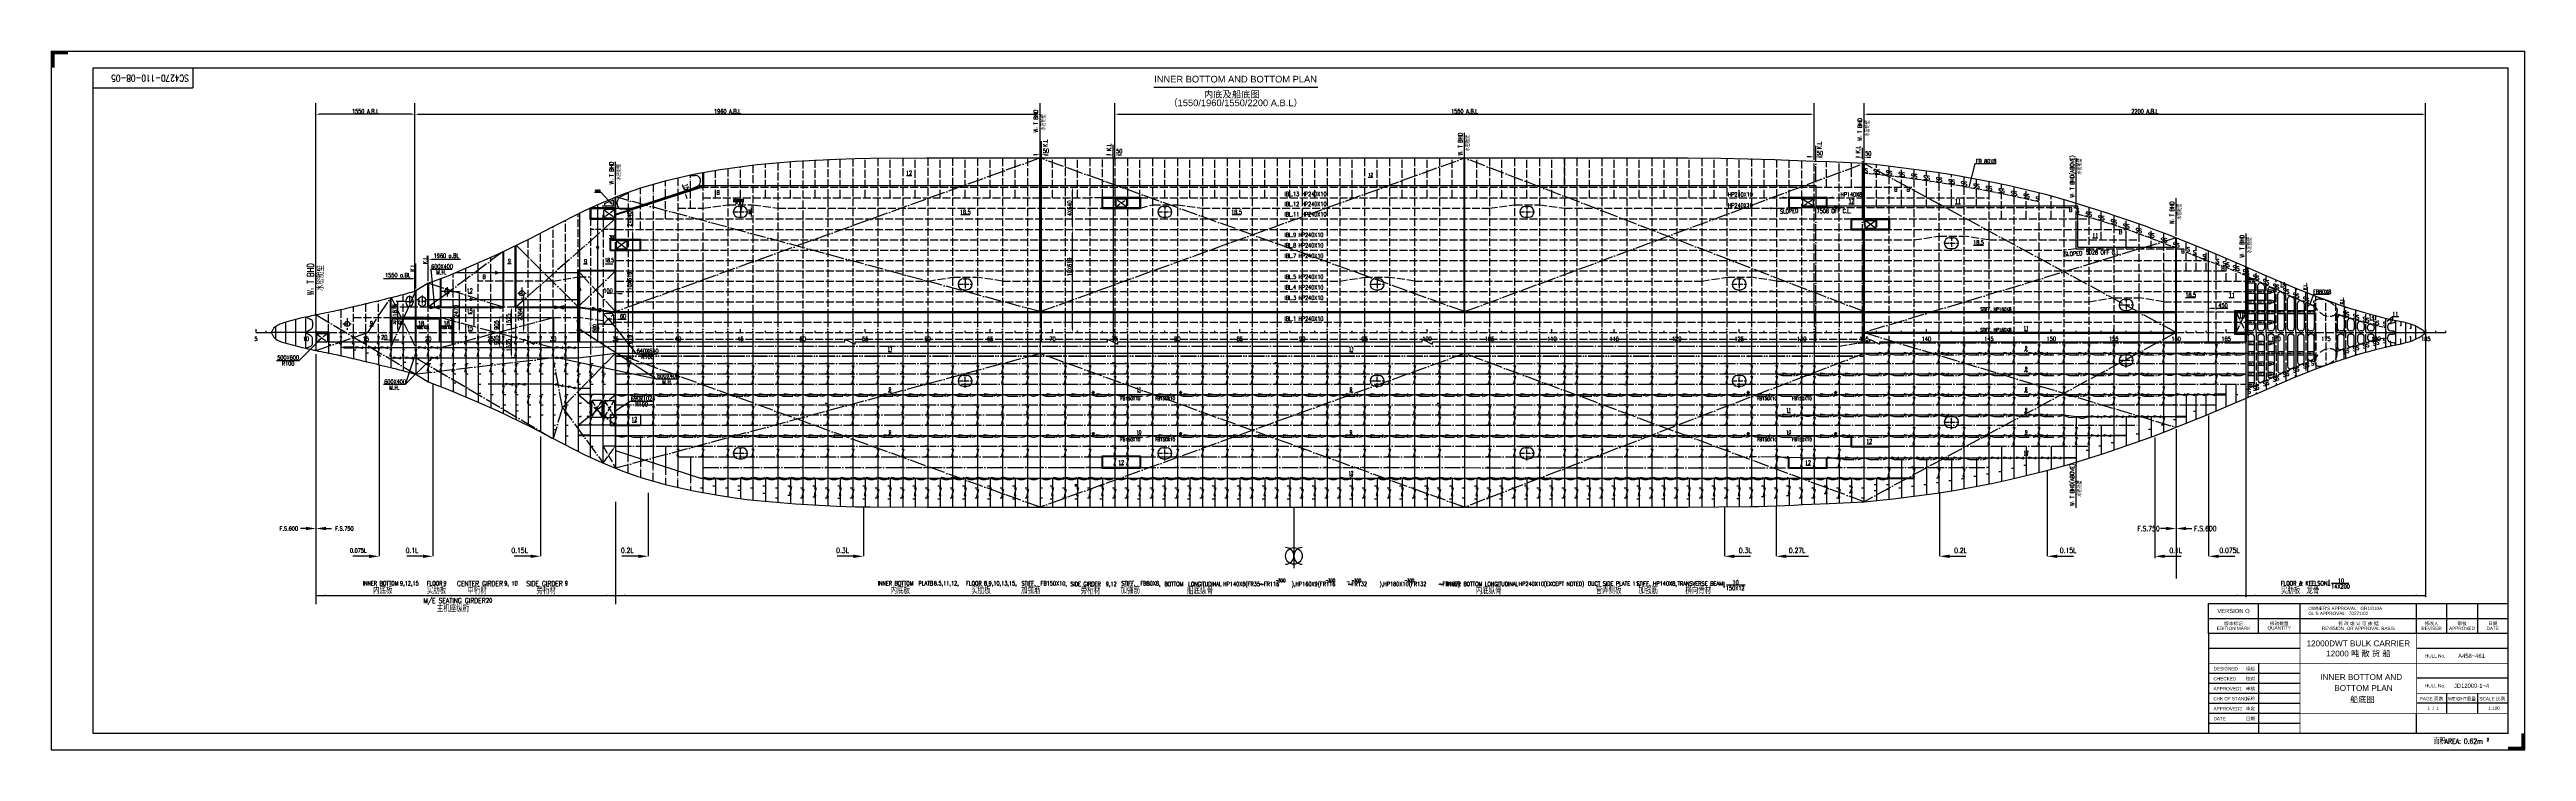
# Model space of a CAD drawing. Extents: x 373818 to 564480, y 322172 to 634257.
# Drawn here: x 415092 to 563892, y 399799 to 441999 of the extents above; entities that cross this region are included whole.
import ezdxf
from ezdxf.enums import TextEntityAlignment as Align

# ---------------------------------------------------------------- set-up
doc = ezdxf.new("R2010")
doc.units = 0
doc.header["$LTSCALE"] = 40
doc.header["$MEASUREMENT"] = 0
for name, pattern in [('ACAD_ISO02W100', [15, 12, -3]), ('ACAD_ISO03W100', [30, 12, -18]), ('ACAD_ISO04W100', [30.5, 24, -3, 0.5, -3]), ('ACAD_ISO05W100', [34, 24, -3, 0.5, -3, 0.5, -3]), ('CENTER1', [12.1, 10, -0.8, 0.5, -0.8])]:
    doc.linetypes.add(name, pattern=pattern)
doc.layers.get('0').update_dxf_attribs({"linetype": 'CONTINUOUS'})
doc.layers.get('DEFPOINTS').update_dxf_attribs({"linetype": 'CONTINUOUS'})
for name, color, linetype in [('01CONTINUOUS', 2, 'CONTINUOUS'), ('11TEXTE', 4, 'CONTINUOUS'), ('12TEXTC', 6, 'CONTINUOUS'), ('13DIMENSION', 9, 'CONTINUOUS'), ('BT_CHI', 7, 'CONTINUOUS'), ('BT_ENG', 7, 'CONTINUOUS'), ('C-CEN', 4, 'ACAD_ISO04W100'), ('C-CON', 4, 'CONTINUOUS'), ('C-DAS', 4, 'ACAD_ISO02W100'), ('C-PH', 4, 'ACAD_ISO05W100'), ('CON-SIGN', 5, 'CONTINUOUS'), ('CONTAINER', 1, 'CENTER1'), ('FRAME', 7, 'CONTINUOUS'), ('TEXT', 9, 'CONTINUOUS'), ('Y-CON', 2, 'CONTINUOUS'), ('Y-DAS', 2, 'ACAD_ISO02W100'), ('Y-H', 2, 'ACAD_ISO03W100'), ('Y-PH', 2, 'ACAD_ISO05W100')]:
    doc.layers.add(name, color=color, linetype=linetype)
doc.styles.add('CHINESE', font='romand.shx', dxfattribs={"width": 0.8, "height": 800, "bigfont": 'hzdx.shx'})
doc.styles.add('DM100', font='romans.shx', dxfattribs={"width": 0.8, "height": 250})
doc.styles.add('ENGNISH', font='romans.shx', dxfattribs={"width": 0.8, "height": 750})
doc.styles.add('ROMANS', font='romans.shx', dxfattribs={"width": 0.75, "height": 250, "bigfont": 'hzdx.shx'})
doc.styles.add('SWISS721LIGHTBT', font='swissl.ttf')
doc.dimstyles.new('DM-100', dxfattribs={"dimscale": 0, "dimtxt": 250, "dimasz": 200, "dimexe": 30, "dimexo": 30, "dimgap": 50, "dimtad": 1, "dimdec": 0, "dimzin": 0, "dimdsep": 46, "dimtxsty": 'ROMANS', "dimcen": 0, "dimclrd": 1, "dimclre": 1, "dimclrt": 1, "dimadec": 0, "dimazin": 0, "dimtfac": 1, "dimtdec": 0, "dimtmove": 0, "dimatfit": 3, "dimfxl": 1, "dimtolj": 1, "dimtzin": 0, "dimarcsym": 0})
doc.dimstyles.new('DM-50', dxfattribs={"dimscale": 50, "dimtxt": 1, "dimasz": 2.5, "dimexe": 1, "dimexo": 1, "dimgap": 1, "dimtad": 1, "dimdec": 0, "dimdsep": 46, "dimtxsty": 'ROMANS', "dimblk1": 'CLOSEDBLANK', "dimblk2": 'CLOSEDBLANK', "dimcen": 0, "dimclrd": 1, "dimclre": 1, "dimclrt": 1, "dimadec": 0, "dimazin": 0, "dimtfac": 1, "dimtdec": 0, "dimtmove": 0, "dimatfit": 3, "dimldrblk": 'CLOSEDBLANK', "dimfxl": 1, "dimtolj": 1, "dimarcsym": 0})

# ---------------------------------------------------------------- blocks, each defined once
blk = doc.blocks.new('*D15')
at = {"color": 1, "linetype": 'ByBlock', "transparency": 16777216}
blk.add_line((524296, 442500), (557628, 442500), dxfattribs=at)
for points in [[(524296, 442534), (524296, 442467), (524096, 442500)], [(557628, 442534), (557628, 442467), (557828, 442500)]]:
    blk.add_solid(points, dxfattribs=at)
at = {"layer": 'DEFPOINTS', "color": 0, "linetype": 'ByBlock', "transparency": 16777216}
for p in [(524096, 442500), (557828, 442500), (557828, 442500)]:
    blk.add_point(p, dxfattribs=at)
at = {"color": 1, "linetype": 'ByBlock', "transparency": 16777216, "insert": (540962, 442675), "char_height": 250, "attachment_point": 5, "style": 'ROMANS'}
blk.add_mtext('\\A1;2200 A.B.L', dxfattribs=at)
blk = doc.blocks.new('*D16')
at = {"color": 1, "linetype": 'ByBlock', "transparency": 16777216}
for p, q in [((437046, 442470), (437046, 442470)), ((437246, 442500), (474387, 442500))]:
    blk.add_line(p, q, dxfattribs=at)
for points in [[(437246, 442533), (437246, 442467), (437046, 442500)], [(474387, 442533), (474387, 442467), (474587, 442500)]]:
    blk.add_solid(points, dxfattribs=at)
at = {"layer": 'DEFPOINTS', "color": 0, "linetype": 'ByBlock', "transparency": 16777216}
for p in [(437046, 442500), (474587, 442500), (474587, 442500)]:
    blk.add_point(p, dxfattribs=at)
at = {"color": 1, "linetype": 'ByBlock', "transparency": 16777216, "insert": (455817, 442675), "char_height": 250, "attachment_point": 5, "style": 'ROMANS'}
blk.add_mtext('\\A1;1960 A.B.L', dxfattribs=at)
blk = doc.blocks.new('*D17')
at = {"color": 1, "linetype": 'ByBlock', "transparency": 16777216}
blk.add_line((436842, 442499), (431292, 442499), dxfattribs=at)
for points in [[(431292, 442533), (431292, 442466), (431092, 442499)], [(436842, 442533), (436842, 442466), (437042, 442499)]]:
    blk.add_solid(points, dxfattribs=at)
at = {"layer": 'DEFPOINTS', "color": 0, "linetype": 'ByBlock', "transparency": 16777216}
for p in [(431092, 442499), (431092, 442499), (437042, 442499)]:
    blk.add_point(p, dxfattribs=at)
at = {"color": 1, "linetype": 'ByBlock', "transparency": 16777216, "insert": (434067, 442674), "char_height": 250, "attachment_point": 5, "style": 'ROMANS'}
blk.add_mtext('\\A1;1550 A.B.L', dxfattribs=at)
blk = doc.blocks.new('*D18')
at = {"color": 1, "linetype": 'ByBlock', "transparency": 16777216}
for p, q in [((479296, 442500), (520896, 442500)), ((521096, 442470), (521096, 442470))]:
    blk.add_line(p, q, dxfattribs=at)
for points in [[(479296, 442533), (479296, 442467), (479096, 442500)], [(520896, 442533), (520896, 442467), (521096, 442500)]]:
    blk.add_solid(points, dxfattribs=at)
at = {"layer": 'DEFPOINTS', "color": 0, "linetype": 'ByBlock', "transparency": 16777216}
for p in [(479096, 442500), (521096, 442500), (521096, 442500)]:
    blk.add_point(p, dxfattribs=at)
at = {"color": 1, "linetype": 'ByBlock', "transparency": 16777216, "insert": (500096, 442675), "char_height": 250, "attachment_point": 5, "style": 'ROMANS'}
blk.add_mtext('\\A1;1550 A.B.L', dxfattribs=at)
blk = doc.blocks.new('*D19')
at = {"color": 1, "linetype": 'ByBlock', "transparency": 16777216}
blk.add_line((476540, 429577), (476540, 435367), dxfattribs=at)
for points in [[(476507, 435367), (476573, 435367), (476540, 435567)], [(476507, 429577), (476573, 429577), (476540, 429377)]]:
    blk.add_solid(points, dxfattribs=at)
at = {"layer": 'DEFPOINTS', "color": 0, "linetype": 'ByBlock', "transparency": 16777216}
for p in [(476540, 435567), (476540, 435567), (476540, 429377)]:
    blk.add_point(p, dxfattribs=at)
at = {"color": 1, "linetype": 'ByBlock', "transparency": 16777216, "insert": (476365, 433315), "char_height": 250, "attachment_point": 5, "rotation": 90, "style": 'ROMANS'}
blk.add_mtext('\\A1;10X619', dxfattribs=at)
blk = doc.blocks.new('*D20')
at = {"color": 1, "linetype": 'ByBlock', "transparency": 16777216}
for p, q in [((476539, 435763), (476539, 437923)), ((476569, 438123), (476569, 438123)), ((476569, 435563), (476569, 435563))]:
    blk.add_line(p, q, dxfattribs=at)
for points in [[(476506, 437923), (476573, 437923), (476539, 438123)], [(476506, 435763), (476573, 435763), (476539, 435563)]]:
    blk.add_solid(points, dxfattribs=at)
at = {"layer": 'DEFPOINTS', "color": 0, "linetype": 'ByBlock', "transparency": 16777216}
for p in [(476539, 438123), (476539, 438123), (476539, 435563)]:
    blk.add_point(p, dxfattribs=at)
at = {"color": 1, "linetype": 'ByBlock', "transparency": 16777216, "insert": (476364, 436843), "char_height": 250, "attachment_point": 5, "rotation": 90, "style": 'ROMANS'}
blk.add_mtext('\\A1;4X640', dxfattribs=at)
blk = doc.blocks.new('*D77')
at = {"color": 1, "linetype": 'ByBlock', "transparency": 16777216}
for p, q in [((453171, 438070), (453109, 438260)), ((453262, 437889), (453204, 437870)), ((453283, 437826), (453225, 437807)), ((453253, 437816), (453233, 437880)), ((453253, 437816), (453233, 437880)), ((453315, 437626), (453377, 437436))]:
    blk.add_line(p, q, dxfattribs=at)
for points in [[(453203, 438080), (453139, 438060), (453233, 437880)], [(453347, 437637), (453284, 437616), (453253, 437816)]]:
    blk.add_solid(points, dxfattribs=at)
at = {"layer": 'DEFPOINTS', "color": 0, "linetype": 'ByBlock', "transparency": 16777216}
for p in [(453233, 437880), (453291, 437899), (453312, 437835)]:
    blk.add_point(p, dxfattribs=at)
at = {"color": 1, "linetype": 'ByBlock', "transparency": 16777216, "insert": (453340, 438140), "char_height": 250, "attachment_point": 5, "rotation": 288.00509, "style": 'ROMANS'}
blk.add_mtext('\\A1;15', dxfattribs=at)
blk = doc.blocks.new('*D150')
at = {"color": 1, "linetype": 'ByBlock', "transparency": 16777216}
for p, q in [((450105, 428754), (450105, 428954)), ((450105, 428554), (450105, 428135)), ((450105, 428554), (450105, 428135)), ((449556, 428135), (450135, 428135)), ((450105, 427935), (450105, 427735))]:
    blk.add_line(p, q, dxfattribs=at)
for points in [[(450072, 428754), (450138, 428754), (450105, 428554)], [(450072, 427935), (450138, 427935), (450105, 428135)]]:
    blk.add_solid(points, dxfattribs=at)
at = {"layer": 'DEFPOINTS', "color": 0, "linetype": 'ByBlock', "transparency": 16777216}
for p in [(450105, 428554), (449526, 428135), (450105, 428135)]:
    blk.add_point(p, dxfattribs=at)
at = {"color": 1, "linetype": 'ByBlock', "transparency": 16777216, "insert": (449906, 427662), "char_height": 250, "attachment_point": 5, "rotation": 90, "style": 'ROMANS'}
blk.add_mtext('\\A1;419', dxfattribs=at)
blk = doc.blocks.new('_CLOSEDBLANK')
at = {"color": 0, "linetype": 'ByBlock'}
for p, q in [((-1, 0.2), (0, 0)), ((-1, 0.2), (-1, -0.2)), ((0, 0), (-1, -0.2))]:
    blk.add_line(p, q, dxfattribs=at)
blk = doc.blocks.new('*D148')
at = {"color": 1, "linetype": 'ByBlock', "transparency": 16777216}
for p, q in [((443066, 429373), (442816, 429373)), ((442846, 428048), (442846, 429173)), ((443066, 427848), (442816, 427848))]:
    blk.add_line(p, q, dxfattribs=at)
for points in [[(442813, 429173), (442879, 429173), (442846, 429373)], [(442813, 428048), (442879, 428048), (442846, 427848)]]:
    blk.add_solid(points, dxfattribs=at)
at = {"layer": 'DEFPOINTS', "color": 0, "linetype": 'ByBlock', "transparency": 16777216}
for p in [(442846, 429373), (443096, 429373), (443096, 427848)]:
    blk.add_point(p, dxfattribs=at)
at = {"color": 1, "linetype": 'ByBlock', "transparency": 16777216, "insert": (442671, 428610), "char_height": 250, "attachment_point": 5, "rotation": 90, "style": 'ROMANS'}
blk.add_mtext('\\A1;1525', dxfattribs=at)
blk = doc.blocks.new('*D151')
at = {"color": 1, "linetype": 'ByBlock', "transparency": 16777216}
for p, q in [((443066, 430898), (442816, 430898)), ((442846, 429573), (442846, 430698)), ((443066, 429373), (442816, 429373))]:
    blk.add_line(p, q, dxfattribs=at)
for points in [[(442813, 430698), (442879, 430698), (442846, 430898)], [(442813, 429573), (442879, 429573), (442846, 429373)]]:
    blk.add_solid(points, dxfattribs=at)
at = {"layer": 'DEFPOINTS', "color": 0, "linetype": 'ByBlock', "transparency": 16777216}
for p in [(442846, 430898), (443096, 430898), (443096, 429373)]:
    blk.add_point(p, dxfattribs=at)
at = {"color": 1, "linetype": 'ByBlock', "transparency": 16777216, "insert": (442671, 430135), "char_height": 250, "attachment_point": 5, "rotation": 90, "style": 'ROMANS'}
blk.add_mtext('\\A1;1525', dxfattribs=at)
blk = doc.blocks.new('A$C3EAB5CEE')
for p, q in [((50, 250), (50, 450)), ((450, 450), (450, 250))]:
    blk.add_line(p, q)
for centre, start, end in [((250, 450), 0, 180), ((250, 250), 180, 0)]:
    blk.add_arc(centre, 200, start, end)
at = {"layer": 'C-CEN', "ltscale": 0.3}
blk.add_line((0, 350), (500, 350), dxfattribs=at)
at = {"layer": 'C-CEN', "ltscale": 0.5}
blk.add_line((250, 700), (250, 0), dxfattribs=at)
blk = doc.blocks.new('*D153')
at = {"color": 1, "linetype": 'ByBlock', "transparency": 16777216}
for p, q in [((435396, 428928), (435196, 428928)), ((435596, 428928), (435671, 428928)), ((435596, 428928), (435671, 428928)), ((435671, 428903), (435671, 428898)), ((435871, 428928), (436071, 428928))]:
    blk.add_line(p, q, dxfattribs=at)
for points in [[(435396, 428961), (435396, 428895), (435596, 428928)], [(435871, 428961), (435871, 428895), (435671, 428928)]]:
    blk.add_solid(points, dxfattribs=at)
at = {"layer": 'DEFPOINTS', "color": 0, "linetype": 'ByBlock', "transparency": 16777216}
for p in [(435596, 428928), (435671, 428933), (435671, 428928)]:
    blk.add_point(p, dxfattribs=at)
at = {"color": 1, "linetype": 'ByBlock', "transparency": 16777216, "insert": (435203, 429100), "char_height": 250, "attachment_point": 5, "style": 'ROMANS'}
blk.add_mtext('\\A1;20', dxfattribs=at)
blk = doc.blocks.new('*D147')
at = {"color": 1, "linetype": 'ByBlock', "transparency": 16777216}
for p, q in [((442115, 429173), (442115, 428668)), ((442383, 428468), (442085, 428468))]:
    blk.add_line(p, q, dxfattribs=at)
for points in [[(442082, 429173), (442148, 429173), (442115, 429373)], [(442082, 428668), (442148, 428668), (442115, 428468)]]:
    blk.add_solid(points, dxfattribs=at)
at = {"layer": 'DEFPOINTS', "color": 0, "linetype": 'ByBlock', "transparency": 16777216}
for p in [(442115, 429373), (442115, 428468), (442413, 428468)]:
    blk.add_point(p, dxfattribs=at)
at = {"color": 1, "linetype": 'ByBlock', "transparency": 16777216, "insert": (441940, 428920), "char_height": 250, "attachment_point": 5, "rotation": 90, "style": 'ROMANS'}
blk.add_mtext('\\A1;905', dxfattribs=at)
blk = doc.blocks.new('*D154')
at = {"color": 1, "linetype": 'ByBlock', "transparency": 16777216}
for p, q in [((442383, 430278), (442085, 430278)), ((442115, 429573), (442115, 430078)), ((442383, 429373), (442085, 429373))]:
    blk.add_line(p, q, dxfattribs=at)
for points in [[(442082, 430078), (442148, 430078), (442115, 430278)], [(442082, 429573), (442148, 429573), (442115, 429373)]]:
    blk.add_solid(points, dxfattribs=at)
at = {"layer": 'DEFPOINTS', "color": 0, "linetype": 'ByBlock', "transparency": 16777216}
for p in [(442115, 430278), (442413, 430278), (442413, 429373)]:
    blk.add_point(p, dxfattribs=at)
at = {"color": 1, "linetype": 'ByBlock', "transparency": 16777216, "insert": (441940, 429825), "char_height": 250, "attachment_point": 5, "rotation": 90, "style": 'ROMANS'}
blk.add_mtext('\\A1;905', dxfattribs=at)
blk = doc.blocks.new('*D152')
at = {"color": 1, "linetype": 'ByBlock', "transparency": 16777216}
for p, q in [((439707, 431643), (439707, 429573)), ((439676, 429373), (439737, 429373))]:
    blk.add_line(p, q, dxfattribs=at)
for points in [[(439674, 431643), (439741, 431643), (439707, 431843)], [(439674, 429573), (439741, 429573), (439707, 429373)]]:
    blk.add_solid(points, dxfattribs=at)
at = {"layer": 'DEFPOINTS', "color": 0, "linetype": 'ByBlock', "transparency": 16777216}
for p in [(439707, 431843), (439646, 429373), (439707, 429373)]:
    blk.add_point(p, dxfattribs=at)
at = {"color": 1, "linetype": 'ByBlock', "transparency": 16777216, "insert": (439510, 430664), "char_height": 250, "attachment_point": 5, "rotation": 90, "style": 'ROMANS'}
blk.add_mtext('\\A1;2470', dxfattribs=at)
blk = doc.blocks.new('*D149')
at = {"color": 1, "linetype": 'ByBlock', "transparency": 16777216}
for p, q in [((449556, 428554), (450135, 428554)), ((450105, 429173), (450105, 428754))]:
    blk.add_line(p, q, dxfattribs=at)
for points in [[(450072, 429173), (450138, 429173), (450105, 429373)], [(450072, 428754), (450138, 428754), (450105, 428554)]]:
    blk.add_solid(points, dxfattribs=at)
at = {"layer": 'DEFPOINTS', "color": 0, "linetype": 'ByBlock', "transparency": 16777216}
for p in [(449526, 428554), (450105, 429373), (450105, 428554)]:
    blk.add_point(p, dxfattribs=at)
at = {"color": 1, "linetype": 'ByBlock', "transparency": 16777216, "insert": (449930, 428963), "char_height": 250, "attachment_point": 5, "rotation": 90, "style": 'ROMANS'}
blk.add_mtext('\\A1;819', dxfattribs=at)
blk = doc.blocks.new('*D156')
at = {"color": 1, "linetype": 'ByBlock', "transparency": 16777216}
for p, q in [((448796, 431716), (448596, 431716)), ((448996, 431716), (449096, 431716)), ((448996, 431716), (449096, 431716)), ((448996, 431686), (448996, 431686)), ((449096, 431686), (449096, 431686)), ((449296, 431716), (449496, 431716))]:
    blk.add_line(p, q, dxfattribs=at)
for points in [[(448796, 431750), (448796, 431683), (448996, 431716)], [(449296, 431750), (449296, 431683), (449096, 431716)]]:
    blk.add_solid(points, dxfattribs=at)
at = {"layer": 'DEFPOINTS', "color": 0, "linetype": 'ByBlock', "transparency": 16777216}
for p in [(448996, 431716), (449096, 431716), (449096, 431716)]:
    blk.add_point(p, dxfattribs=at)
at = {"color": 1, "linetype": 'ByBlock', "transparency": 16777216, "insert": (448645, 431891), "char_height": 250, "attachment_point": 5, "style": 'ROMANS'}
blk.add_mtext('\\A1;100', dxfattribs=at)
blk = doc.blocks.new('*D155')
at = {"color": 1, "linetype": 'ByBlock', "transparency": 16777216}
for p, q in [((448871, 430182), (448746, 430182)), ((448996, 430208), (448996, 430132)), ((448996, 430182), (449096, 430182)), ((449096, 430208), (449096, 430132)), ((449221, 430182), (449741, 430182))]:
    blk.add_line(p, q, dxfattribs=at)
for points in [[(448871, 430203), (448871, 430161), (448996, 430182)], [(449221, 430203), (449221, 430161), (449096, 430182)]]:
    blk.add_solid(points, dxfattribs=at)
at = {"layer": 'DEFPOINTS', "color": 0, "linetype": 'ByBlock', "transparency": 16777216}
for p in [(448996, 430258), (449096, 430258), (449096, 430182)]:
    blk.add_point(p, dxfattribs=at)
at = {"color": 1, "linetype": 'ByBlock', "transparency": 16777216, "insert": (449544, 430357), "char_height": 250, "attachment_point": 5, "style": 'ROMANS'}
blk.add_mtext('\\A1;60', dxfattribs=at)
blk = doc.blocks.new('TITLE3')
for p, q in [((-12500, 5100), (-18000, 5100)), ((0, 5100), (-5500, 5100)), ((-18000, 3600), (-12500, 3600)), ((-18000, 3000), (-12500, 3000)), ((-15000, 4200), (-15000, 0)), ((0, 3300), (-5500, 3300)), ((-18000, 2400), (-12500, 2400)), ((-18000, 1800), (-12500, 1800)), ((0, 1800), (-5500, 1800)), ((-18000, 1200), (-12500, 1200)), ((-18000, 600), (-12500, 600)), ((-5500, 0), (-5500, 1200))]:
    blk.add_line(p, q)
at = {"const_width": 80}
blk.add_lwpolyline([(-18000, 0), (0, 0), (0, 6000), (-18000, 6000)], close=True, dxfattribs=at)
at = {"const_width": 40}
for points in [[(-12500, 6000), (-12500, 0)], [(-5500, 6000), (-5500, 0)], [(-18000, 4200), (0, 4200)], [(-5500, 2400), (0, 2400)], [(-12500, 1200), (0, 1200)]]:
    blk.add_lwpolyline(points, dxfattribs=at)
blk = doc.blocks.new('*D227')
at = {"color": 1, "linetype": 'ByBlock', "transparency": 16777216}
for p, q in [((570740, 431232), (570740, 431161)), ((570865, 431211), (571065, 431211)), ((571190, 431232), (571190, 431161)), ((571190, 431211), (571897, 431211))]:
    blk.add_line(p, q, dxfattribs=at)
for points in [[(570865, 431232), (570865, 431190), (570740, 431211)], [(571065, 431232), (571065, 431190), (571190, 431211)]]:
    blk.add_solid(points, dxfattribs=at)
at = {"layer": 'DEFPOINTS', "color": 0, "linetype": 'ByBlock', "transparency": 16777216}
for p in [(570740, 431282), (571190, 431282), (571190, 431211)]:
    blk.add_point(p, dxfattribs=at)
at = {"color": 1, "linetype": 'ByBlock', "transparency": 16777216, "insert": (571606, 431386), "char_height": 250, "attachment_point": 5, "style": 'ROMANS'}
blk.add_mtext('\\A1;450', dxfattribs=at)

msp = doc.modelspace()

# ---------------------------------------------------------------- linework, layer by layer
at = {"color": 2}
for p, q in [((417692.4, 440899.4), (562792.4, 440899.4)), ((417692.4, 440899.4), (417692.4, 400899.4)), ((562792.4, 400899.4), (562792.4, 440899.4)), ((417692.4, 400899.4), (562792.4, 400899.4))]:
    msp.add_line(p, q, dxfattribs=at)
for p, q in [((431096.41, 426300.75), (431096.41, 438765.05)), ((437046.41, 427482.25), (437046.41, 438765.05)), ((474596.41, 435481.69), (474596.41, 438765.05)), ((479096.41, 435472.34), (479096.41, 438765.05)), ((521093.39, 435360.53), (521096.41, 438765.05)), ((524096.41, 435134.75), (524096.41, 438765.05)), ((524096.41, 435303.84), (524096.41, 438765.05)), ((557828.41, 424981.75), (557828.41, 438765.05)), ((474686.76, 435463.25), (474686.76, 436487.18)), ((478996.41, 435463.34), (478996.41, 436276.05)), ((500096.41, 435477.82), (500096.41, 436991.8)), ((449095.71, 433259.89), (449096, 435245.98)), ((449095.71, 433259.89), (449096, 435245.98)), ((454321.41, 434594.11), (454321.41, 433757.05)), ((454371.41, 434603.09), (454371.41, 433707.05)), ((474581.41, 426266.75), (474581.41, 435481.75)), ((474611.41, 426266.75), (474611.41, 435481.74)), ((474686.76, 424431.75), (474686.76, 435510.64)), ((478996.41, 435463.34), (478996.41, 424412.52)), ((500071.41, 426266.75), (500071.41, 435477.82)), ((500121.41, 426266.75), (500121.41, 435477.82)), ((524071.41, 431836.75), (524071.41, 435150.11)), ((524121.41, 431836.75), (524121.41, 435145.32)), ((530759.68, 435133.95), (530401.3, 433718.13)), ((532038.97, 435133.95), (530759.68, 435133.95)), ((536846.41, 432842.19), (536846.41, 435471.88)), ((449071.58, 430577.76), (449071.68, 433122.5)), ((449088.96, 432098.32), (454192.45, 433757.05)), ((449104.41, 432050.77), (454200.37, 433707.05)), ((449121.58, 430577.76), (449121.68, 433143.06)), ((454192.45, 433757.05), (454321.41, 433757.05)), ((454200.37, 433707.05), (454371.41, 433707.05)), ((478321.41, 432426.76), (478321.41, 433116.75)), ((478321.41, 433116.75), (480621.41, 433116.75)), ((478371.41, 432476.76), (478371.41, 433066.75)), ((478371.41, 433066.75), (480571.41, 433066.75)), ((480571.41, 433066.75), (480571.41, 432476.76)), ((480621.41, 433116.75), (480621.41, 432426.76)), ((494318.3, 434318.34), (494583.13, 434318.34)), ((519571.42, 433116.76), (521871.41, 433116.76)), ((519571.42, 432450.92), (519571.42, 433116.76)), ((519621.42, 433066.76), (521821.41, 433066.76)), ((519621.42, 432502.61), (519621.42, 433066.76)), ((521821.41, 433066.76), (521821.41, 432526.78)), ((521871.41, 433116.76), (521871.41, 432476.78)), ((542846.41, 430788.39), (542846.41, 433062.8)), ((542846.41, 432520.34), (542846.41, 433062.8)), ((447571.41, 431786.77), (447571.41, 432472.95)), ((449071.63, 431786.75), (447571.41, 431786.77)), ((449071.65, 432476.75), (447596.41, 432476.75)), ((449071.65, 432426.75), (447596.41, 432426.75)), ((447621.41, 431836.77), (447621.41, 432495.85)), ((449071.63, 431836.75), (447621.41, 431836.77)), ((448446.42, 432626.76), (448446.42, 432723.69)), ((448477.4, 432769.93), (448902.66, 432944.85)), ((448921.67, 432576.76), (448496.42, 432576.76)), ((448971.67, 432626.76), (448971.68, 432898.61)), ((456745.35, 432847.93), (456162.01, 432847.93)), ((456745.35, 432847.93), (456596.41, 432237.75)), ((480621.41, 432426.76), (478321.41, 432426.76)), ((480571.41, 432476.76), (478371.41, 432476.76)), ((519571.42, 432450.92), (520346.84, 432476.78)), ((519621.42, 432502.61), (520346.01, 432526.78)), ((521821.41, 432526.78), (520346.01, 432526.78)), ((521871.41, 432476.78), (520346.84, 432476.78)), ((522265.92, 432501.77), (522489.01, 432501.77)), ((522336.95, 432577.17), (522299.58, 432501.77)), ((522310.34, 432577.17), (522495.88, 432577.17)), ((522380.25, 432577.17), (522342.88, 432501.77)), ((522426.82, 432577.17), (522389.45, 432501.77)), ((522474.71, 432577.17), (522437.34, 432501.77)), ((523321.41, 431146.75), (523321.41, 431836.75)), ((523321.41, 431836.75), (525621.41, 431836.75)), ((523371.41, 431196.75), (523371.41, 431786.75)), ((523371.41, 431786.75), (525571.41, 431786.75)), ((525571.41, 431786.75), (525571.41, 431196.75)), ((525621.41, 431836.75), (525621.41, 431146.75)), ((443071.41, 426481.75), (443071.41, 430203.85)), ((443121.41, 426531.75), (443121.41, 430227.99)), ((448771.56, 429908.75), (448771.58, 430577.76)), ((450621.41, 430577.75), (448771.58, 430577.76)), ((448821.56, 429958.75), (448821.58, 430527.76)), ((450571.41, 430527.75), (448821.58, 430527.76)), ((450571.41, 429958.75), (450571.41, 430527.75)), ((450621.41, 429908.75), (450621.41, 430577.75)), ((525621.41, 431146.75), (523321.41, 431146.75)), ((525571.41, 431196.75), (523371.41, 431196.75)), ((524071.41, 424431.75), (524071.41, 431146.75)), ((524121.41, 424431.75), (524121.41, 431146.75)), ((538178.55, 430097.15), (538141.18, 430021.75)), ((538151.94, 430097.15), (538337.47, 430097.15)), ((538221.84, 430097.15), (538184.47, 430021.75)), ((538268.41, 430097.15), (538231.04, 430021.75)), ((538316.3, 430097.15), (538278.93, 430021.75)), ((542821.41, 424431.75), (542821.41, 430687.03)), ((542871.41, 424431.75), (542871.41, 430666.82)), ((547044.47, 428976.99), (547044.41, 430937.89)), ((438026.89, 428786.64), (439277.98, 428786.64)), ((442321.41, 429841.62), (442321.41, 426531.75)), ((442371.41, 429865.77), (442371.41, 426481.75)), ((448771.56, 429908.75), (450621.41, 429908.75)), ((448821.56, 429958.75), (450571.41, 429958.75)), ((449071.41, 426241.75), (449071.56, 429908.75)), ((449121.41, 426241.75), (449121.55, 429908.75)), ((538107.51, 430021.75), (538330.6, 430021.75)), ((544796.41, 424431.75), (544796.41, 429887.59)), ((547021.29, 428936.93), (547021.37, 424981.84)), ((547071.41, 428915.52), (547071.41, 424981.84)), ((547146.41, 428883.47), (547146.41, 421080.04)), ((431095.4, 426060.48), (431095.71, 428200.98)), ((435571.41, 424431.75), (435571.41, 427078.1)), ((435621.41, 424431.75), (435621.41, 427090.2)), ((437071.41, 424431.75), (437071.41, 427481.03)), ((437121.41, 424431.75), (437121.41, 427503.29)), ((437821.41, 426481.75), (437821.41, 427928.34)), ((437871.41, 426531.75), (437871.41, 427953.2)), ((438571.41, 426531.75), (438571.41, 428224.33)), ((438621.41, 426531.75), (438621.41, 428243.7)), ((439221.41, 427451.75), (439759.73, 427451.75)), ((547116.67, 428176.76), (547516.66, 428176.77)), ((547116.67, 427976.76), (547516.66, 427976.77)), ((547146.41, 427558.4), (547546.4, 427558.41)), ((547146.42, 427358.4), (547546.4, 427358.41)), ((547358.43, 428229), (547458.42, 428183.6)), ((547546.4, 428047.02), (547546.41, 425231.78)), ((547746.41, 425231.75), (547746.41, 427825.07)), ((547746.41, 427558.42), (548146.4, 427558.43)), ((547746.42, 427358.42), (548146.4, 427358.43)), ((547958.88, 427961.45), (547985.98, 427949.03)), ((547985.98, 427949.03), (548059.12, 427915.37)), ((548146.4, 427779.11), (548146.41, 425231.78)), ((548346.35, 427558.44), (548508.06, 427558.45)), ((548346.41, 425231.75), (548346.41, 427547.51)), ((548346.42, 427358.43), (548508.13, 427358.43)), ((548716.41, 427496.98), (548508.06, 427558.45)), ((548716.41, 427419.88), (548508.11, 427358.43)), ((548558.43, 427684.09), (548659.12, 427639.19)), ((548716.41, 427458.43), (548716.41, 427496.98)), ((548716.41, 427458.43), (548716.41, 427419.88)), ((548746.4, 427502.93), (548746.41, 425231.77)), ((548946.41, 425231.75), (548946.41, 427275.05)), ((549117.34, 427724.22), (549340.08, 427724.22)), ((549158.43, 427411.63), (549195.12, 427394.97)), ((549195.12, 427394.97), (549257.88, 427366.77)), ((549346.4, 427229.95), (549346.41, 425231.76)), ((549756.77, 427144.12), (549856.76, 427100.18)), ((550746.41, 424981.75), (550746.41, 427364.9)), ((551091.69, 427279.5), (550886.27, 426696.02)), ((552063.61, 427276.63), (551091.69, 427279.5)), ((430546.41, 425902.62), (430546.41, 425938.16)), ((430546.41, 425902.62), (430796.41, 425768.16)), ((430896.41, 425616.94), (430896.41, 425349.3)), ((435621.41, 425911.75), (437946.41, 425911.75)), ((435621.41, 425861.75), (437946.41, 425861.75)), ((437821.41, 426481.75), (442371.41, 426481.75)), ((437871.41, 426531.75), (442321.41, 426531.75)), ((437946.41, 425911.75), (437946.41, 425861.75)), ((438571.41, 424431.75), (438571.41, 425886.75)), ((438621.41, 424431.75), (438621.41, 425886.75)), ((439321.41, 424431.75), (439321.41, 425886.75)), ((439371.41, 424431.75), (439371.41, 425886.75)), ((443071.41, 426481.75), (446846.41, 426481.75)), ((443121.41, 426531.75), (446846.41, 426531.75)), ((444571.41, 426481.75), (444621.41, 426481.75)), ((445321.41, 425886.75), (445321.41, 424431.75)), ((445371.41, 425886.75), (445371.41, 424431.75)), ((446821.41, 424431.75), (446821.41, 426481.75)), ((446846.41, 426531.75), (448996.41, 426244.76)), ((446846.41, 426481.75), (448996.41, 426194.77)), ((446871.41, 424431.75), (446871.41, 426478.42)), ((448356.41, 425972.77), (448356.41, 425632.77)), ((448846.41, 426122.77), (448506.41, 426122.77)), ((448996.41, 426244.75), (477596.41, 426244.75)), ((448996.41, 426194.75), (477596.41, 426194.75)), ((448996.41, 425632.77), (448996.41, 425972.77)), ((477596.41, 426244.75), (521096.41, 426244.75)), ((477596.41, 426194.75), (521096.41, 426194.75)), ((521096.41, 426244.75), (542821.41, 426244.75)), ((521096.41, 426194.75), (542821.41, 426194.75)), ((546346.37, 426319.72), (546346.42, 424881.75)), ((546346.37, 426319.72), (547546.41, 426319.72)), ((546423.38, 426244.85), (546423.41, 424956.84)), ((546423.38, 426244.85), (547021.35, 426244.85)), ((546469.38, 426194.85), (546469.41, 425006.84)), ((546469.38, 426194.85), (547021.35, 426194.85)), ((547146.41, 426738.1), (547546.4, 426738.1)), ((547146.41, 426119.67), (547546.42, 426119.68)), ((547146.42, 426938.1), (547546.4, 426938.1)), ((547146.42, 425700.1), (547546.4, 425700.1)), ((547746.41, 426738.09), (548146.4, 426738.08)), ((547746.41, 426319.72), (548146.41, 426319.72)), ((547746.41, 426119.69), (548146.42, 426119.7)), ((547746.42, 426938.09), (548146.4, 426938.08)), ((547746.42, 425700.09), (548146.4, 425700.08)), ((548346.35, 426738.07), (548508.06, 426738.06)), ((548346.41, 426319.72), (548746.41, 426319.72)), ((548346.41, 426119.71), (548746.41, 426119.72)), ((548346.42, 426938.08), (548508.13, 426938.07)), ((548346.42, 425700.08), (548508.13, 425700.07)), ((548716.41, 426799.53), (548508.06, 426738.06)), ((548716.41, 426876.63), (548508.11, 426938.08)), ((548716.41, 425638.63), (548508.11, 425700.08)), ((548716.41, 426838.08), (548716.41, 426876.63)), ((548716.41, 426838.08), (548716.41, 426799.53)), ((548716.41, 425600.08), (548716.41, 425638.63)), ((548716.41, 425600.08), (548716.41, 425561.53)), ((548946.41, 426319.72), (549346.41, 426319.72)), ((548946.41, 426119.72), (549346.41, 426119.72)), ((549546.41, 425231.75), (549546.41, 427006.8)), ((549546.41, 426319.72), (549946.41, 426319.72)), ((549546.41, 426119.72), (549946.41, 426119.72)), ((549946.4, 426962.86), (549946.41, 425231.76)), ((550146.41, 425231.75), (550146.41, 426748.52)), ((550146.41, 426319.72), (550546.41, 426319.72)), ((550146.41, 426119.72), (550546.41, 426119.72)), ((550354.97, 426886.62), (550413.79, 426861.68)), ((550413.79, 426861.68), (550453.27, 426845.5)), ((550546.4, 426706.7), (550546.41, 425231.76)), ((550746.41, 426319.72), (551146.4, 426319.72)), ((550746.41, 426319.72), (550908.11, 426319.72)), ((550746.41, 426119.72), (551146.41, 426119.72)), ((550746.41, 426119.72), (550908.11, 426119.72)), ((550951.19, 426643.7), (551051.18, 426604.48)), ((551146.4, 426464.84), (551146.41, 425231.76)), ((552546.41, 425231.75), (552546.41, 425863.66)), ((552740.35, 426007.08), (552842.47, 425975.95)), ((552946.41, 426555.53), (552946.41, 424981.75)), ((553147.41, 425214.45), (553147.41, 425680.38)), ((553339.97, 425824.22), (553440.35, 425792.62)), ((553546.41, 425649.21), (553546.41, 425231.76)), ((553938.58, 425649.94), (554037.57, 425621.69)), ((554483.24, 425757.81), (554640.72, 425757.81)), ((555746.41, 425619.41), (555746.41, 425619.41)), ((556021.41, 425721.35), (556021.41, 425686.73)), ((427496.41, 424981.75), (427496.41, 425181.75)), ((427496.41, 424981.75), (428427.29, 424981.75)), ((428096.41, 424981.75), (428096.41, 425081.75)), ((428696.41, 424981.75), (428696.41, 425081.75)), ((429296.41, 424981.75), (429296.41, 425081.75)), ((429896.41, 424981.75), (429896.41, 425081.75)), ((430496.41, 424981.75), (430496.41, 425181.75)), ((430796.41, 425176.09), (430546.41, 425031.75)), ((430546.41, 425031.75), (430546.41, 424981.75)), ((430546.41, 424931.75), (430546.41, 424981.75)), ((430796.41, 424787.42), (430546.41, 424931.75)), ((430546.41, 424064.49), (430796.41, 424173.36)), ((430896.41, 424346.56), (430896.41, 424614.21)), ((431096.41, 424981.75), (431096.41, 425081.75)), ((431096.41, 425031.75), (431096.41, 425031.75)), ((431871.41, 425006.75), (431096.41, 425006.75)), ((431858.91, 424956.75), (431096.41, 424956.75)), ((431821.41, 424956.75), (431821.41, 424431.75)), ((431846.41, 424981.75), (431846.41, 425081.75)), ((431871.41, 425006.75), (431871.41, 424431.75)), ((432536.41, 424304.25), (432656.41, 424754.25)), ((432536.41, 424754.25), (432656.41, 424754.25)), ((432536.41, 424304.25), (432656.41, 424304.25)), ((432596.41, 424981.75), (432596.41, 425081.75)), ((433286.41, 424304.25), (433406.41, 424754.25)), ((433286.41, 424754.25), (433406.41, 424754.25)), ((433286.41, 424304.25), (433406.41, 424304.25)), ((433346.41, 424981.75), (433346.41, 425081.75)), ((434036.41, 424304.25), (434156.41, 424754.25)), ((434036.41, 424754.25), (434156.41, 424754.25)), ((434036.41, 424304.25), (434156.41, 424304.25)), ((434096.41, 424981.75), (434096.41, 425181.75)), ((434786.41, 424304.25), (434906.41, 424754.25)), ((434786.41, 424754.25), (434906.41, 424754.25)), ((434786.41, 424304.25), (434906.41, 424304.25)), ((434846.41, 424981.75), (434846.41, 425081.75)), ((435596.41, 424981.75), (435596.41, 425081.75)), ((436286.41, 424304.25), (436406.41, 424754.25)), ((436286.41, 424754.25), (436406.41, 424754.25)), ((436286.41, 424304.25), (436406.41, 424304.25)), ((436346.41, 424981.75), (436346.41, 425081.75)), ((437096.41, 424981.75), (437096.41, 425081.75)), ((437786.41, 424754.25), (437906.41, 424754.25)), ((437786.41, 424304.25), (437906.41, 424754.25)), ((437786.41, 424304.25), (437906.41, 424754.25)), ((437786.41, 424754.25), (437906.41, 424754.25)), ((437786.41, 424304.25), (437906.41, 424304.25)), ((437786.41, 424304.25), (437906.41, 424304.25)), ((437846.41, 424981.75), (437846.41, 425181.75)), ((438596.41, 424981.75), (438596.41, 425081.75)), ((439286.41, 424754.25), (439406.41, 424754.25)), ((439286.41, 424304.25), (439406.41, 424754.25)), ((439286.41, 424304.25), (439406.41, 424304.25)), ((439346.41, 424981.75), (439346.41, 425081.75)), ((440036.41, 424304.25), (440156.41, 424754.25)), ((440036.41, 424754.25), (440156.41, 424754.25)), ((440036.41, 424304.25), (440156.41, 424304.25)), ((440096.41, 424981.75), (440096.41, 425081.75)), ((440786.41, 424304.25), (440906.41, 424754.25)), ((440786.41, 424754.25), (440906.41, 424754.25)), ((440786.41, 424304.25), (440906.41, 424304.25)), ((440846.41, 424981.75), (440846.41, 425081.75)), ((441536.41, 424304.25), (441656.41, 424754.25)), ((441536.41, 424754.25), (441656.41, 424754.25)), ((441536.41, 424304.25), (441656.41, 424304.25)), ((441596.41, 424981.75), (441596.41, 425181.75)), ((442286.41, 424304.25), (442406.41, 424754.25)), ((442286.41, 424754.25), (442406.41, 424754.25)), ((442286.41, 424304.25), (442406.41, 424304.25)), ((442346.41, 424981.75), (442346.41, 425081.75)), ((443036.41, 424304.25), (443156.41, 424754.25)), ((443036.41, 424754.25), (443156.41, 424754.25)), ((443036.41, 424304.25), (443156.41, 424304.25)), ((443096.41, 424981.75), (443096.41, 425081.75)), ((443786.41, 424304.25), (443906.41, 424754.25)), ((443786.41, 424754.25), (443906.41, 424754.25)), ((443786.41, 424304.25), (443906.41, 424304.25)), ((443846.41, 424981.75), (443846.41, 425081.75)), ((444536.41, 424304.25), (444656.41, 424754.25)), ((444536.41, 424754.25), (444656.41, 424754.25)), ((444536.41, 424304.25), (444656.41, 424304.25)), ((444596.41, 424981.75), (444596.41, 425081.75)), ((445346.41, 424981.75), (445346.41, 425181.75)), ((446036.41, 424754.25), (446156.41, 424754.25)), ((446036.41, 424304.25), (446156.41, 424754.25)), ((446036.41, 424304.25), (446156.41, 424304.25)), ((446096.41, 424981.75), (446096.41, 425081.75)), ((446846.41, 424981.75), (446846.41, 425081.75)), ((447596.41, 424981.75), (447596.41, 425081.75)), ((448346.41, 424981.75), (448346.41, 425081.75)), ((448506.41, 425482.77), (448846.41, 425482.77)), ((449096.41, 424981.75), (449096.41, 425181.75)), ((449846.41, 424981.75), (449846.41, 425081.75)), ((450596.41, 424981.75), (450596.41, 425081.75)), ((451346.41, 424981.75), (451346.41, 425081.75)), ((452096.41, 424981.75), (452096.41, 425081.75)), ((452846.41, 424981.75), (452846.41, 425181.75)), ((453596.41, 424981.75), (453596.41, 425081.75)), ((454346.41, 424981.75), (454346.41, 425081.75)), ((455096.41, 424981.75), (455096.41, 425081.75)), ((455846.41, 424981.75), (455846.41, 425081.75)), ((456596.41, 424981.75), (456596.41, 425181.75)), ((457346.41, 424981.75), (457346.41, 425081.75)), ((458096.41, 424981.75), (458096.41, 425081.75)), ((458846.41, 424981.75), (458846.41, 425081.75)), ((459596.41, 424981.75), (459596.41, 425081.75)), ((460346.41, 424981.75), (460346.41, 425181.75)), ((461096.41, 424981.75), (461096.41, 425081.75)), ((461846.41, 424981.75), (461846.41, 425081.75)), ((462596.41, 424981.75), (462596.41, 425081.75)), ((463346.41, 424981.75), (463346.41, 425081.75)), ((464096.41, 424981.75), (464096.41, 425181.75)), ((464846.41, 424981.75), (464846.41, 425081.75)), ((465596.41, 424981.75), (465596.41, 425081.75)), ((466346.41, 424981.75), (466346.41, 425081.75)), ((467096.41, 424981.75), (467096.41, 425081.75)), ((467846.41, 424981.75), (467846.41, 425181.75)), ((468596.41, 424981.75), (468596.41, 425081.75)), ((469346.41, 424981.75), (469346.41, 425081.75)), ((470096.41, 424981.75), (470096.41, 425081.75)), ((470846.41, 424981.75), (470846.41, 425081.75)), ((471596.41, 424981.75), (471596.41, 425181.75)), ((472346.41, 424981.75), (472346.41, 425081.75)), ((473096.41, 424981.75), (473096.41, 425081.75)), ((473846.41, 424981.75), (473846.41, 425081.75)), ((474596.41, 424981.75), (474596.41, 425081.75)), ((475346.41, 424981.75), (475346.41, 425181.75)), ((476096.41, 424981.75), (476096.41, 425081.75)), ((476846.41, 424981.75), (476846.41, 425081.75)), ((477596.41, 424981.75), (477596.41, 425081.75)), ((478346.41, 424981.75), (478346.41, 425081.75)), ((479096.41, 424981.75), (479096.41, 425181.75)), ((479846.41, 424981.75), (479846.41, 425081.75)), ((480596.41, 424981.75), (480596.41, 425081.75)), ((481346.41, 424981.75), (481346.41, 425081.75)), ((482096.41, 424981.75), (482096.41, 425081.75)), ((482846.41, 424981.75), (482846.41, 425181.75)), ((483596.41, 424981.75), (483596.41, 425081.75)), ((484346.41, 424981.75), (484346.41, 425081.75)), ((485096.41, 424981.75), (485096.41, 425081.75)), ((485846.41, 424981.75), (485846.41, 425081.75)), ((486596.41, 424981.75), (486596.41, 425181.75)), ((487346.41, 424981.75), (487346.41, 425081.75)), ((488096.41, 424981.75), (488096.41, 425081.75)), ((488846.41, 424981.75), (488846.41, 425081.75)), ((489596.41, 424981.75), (489596.41, 425081.75)), ((490346.41, 424981.75), (490346.41, 425181.75)), ((491096.41, 424981.75), (491096.41, 425081.75)), ((491846.41, 424981.75), (491846.41, 425081.75)), ((492596.41, 424981.75), (492596.41, 425081.75)), ((493346.41, 424981.75), (493346.41, 425081.75)), ((494096.41, 424981.75), (494096.41, 425181.75)), ((494846.41, 424981.75), (494846.41, 425081.75)), ((495596.41, 424981.75), (495596.41, 425081.75)), ((496346.41, 424981.75), (496346.41, 425081.75)), ((497096.41, 424981.75), (497096.41, 425081.75)), ((497846.41, 424981.75), (497846.41, 425181.75)), ((498596.41, 424981.75), (498596.41, 425081.75)), ((499346.41, 424981.75), (499346.41, 425081.75)), ((500096.41, 424981.75), (500096.41, 425081.75)), ((500846.41, 424981.75), (500846.41, 425081.75)), ((501596.41, 424981.75), (501596.41, 425181.75)), ((502346.41, 424981.75), (502346.41, 425081.75)), ((503096.41, 424981.75), (503096.41, 425081.75)), ((503846.41, 424981.75), (503846.41, 425081.75)), ((504596.41, 424981.75), (504596.41, 425081.75)), ((505346.41, 424981.75), (505346.41, 425181.75)), ((506096.41, 424981.75), (506096.41, 425081.75)), ((506846.41, 424981.75), (506846.41, 425081.75)), ((507596.41, 424981.75), (507596.41, 425081.75)), ((508346.41, 424981.75), (508346.41, 425081.75)), ((509096.41, 424981.75), (509096.41, 425181.75)), ((509846.41, 424981.75), (509846.41, 425081.75)), ((510596.41, 424981.75), (510596.41, 425081.75)), ((511346.41, 424981.75), (511346.41, 425081.75)), ((512096.41, 424981.75), (512096.41, 425081.75)), ((512846.41, 424981.75), (512846.41, 425181.75)), ((513596.41, 424981.75), (513596.41, 425081.75)), ((514346.41, 424981.75), (514346.41, 425081.75)), ((515096.41, 424981.75), (515096.41, 425081.75)), ((515846.41, 424981.75), (515846.41, 425081.75)), ((516596.41, 424981.75), (516596.41, 425181.75)), ((517346.41, 424981.75), (517346.41, 425081.75)), ((518096.41, 424981.75), (518096.41, 425081.75)), ((518846.41, 424981.75), (518846.41, 425081.75)), ((519596.41, 424981.75), (519596.41, 425081.75)), ((520346.41, 424981.75), (520346.41, 425181.75)), ((521096.41, 424981.75), (521096.41, 425081.75)), ((521846.41, 424981.75), (521846.41, 425081.75)), ((522596.41, 424981.75), (522596.41, 425081.75)), ((523346.41, 424981.75), (523346.41, 425081.75)), ((524096.41, 424981.75), (524096.41, 425181.75)), ((524121.41, 425006.75), (542821.41, 425006.75)), ((524121.41, 424956.75), (542821.41, 424956.75)), ((524846.41, 424981.75), (524846.41, 425081.75)), ((525596.41, 424981.75), (525596.41, 425081.75)), ((526346.41, 424981.75), (526346.41, 425081.75)), ((527096.41, 424981.75), (527096.41, 425081.75)), ((527846.41, 424981.75), (527846.41, 425181.75)), ((528596.41, 424981.75), (528596.41, 425081.75)), ((529346.41, 424981.75), (529346.41, 425081.75)), ((530096.41, 424981.75), (530096.41, 425081.75)), ((530846.41, 424981.75), (530846.41, 425081.75)), ((531596.41, 424981.75), (531596.41, 425181.75)), ((532346.41, 424981.75), (532346.41, 425081.75)), ((533096.41, 424981.75), (533096.41, 425081.75)), ((533846.41, 424981.75), (533846.41, 425081.75)), ((534596.41, 424981.75), (534596.41, 425081.75)), ((535346.41, 424981.75), (535346.41, 425181.75)), ((536096.41, 424981.75), (536096.41, 425081.75)), ((536846.41, 424981.75), (536846.41, 425081.75)), ((537596.41, 424981.75), (537596.41, 425081.75)), ((538346.41, 424981.75), (538346.41, 425081.75)), ((539096.41, 424981.75), (539096.41, 425181.75)), ((539846.41, 424981.75), (539846.41, 425081.75)), ((540596.41, 424981.75), (540596.41, 425081.75)), ((541346.41, 424981.75), (541346.41, 425081.75)), ((542096.41, 424981.75), (542096.41, 425081.75)), ((542846.41, 424981.75), (542846.41, 425181.75)), ((542846.41, 424981.75), (542846.41, 425181.75)), ((543446.41, 424981.75), (543446.41, 425081.75)), ((544046.41, 424981.75), (544046.41, 425081.75)), ((544646.41, 424981.75), (544646.41, 425081.75)), ((545246.41, 424981.75), (545246.41, 425081.75)), ((545246.41, 424981.75), (545246.41, 425081.75)), ((545846.41, 424981.75), (545846.41, 425181.75)), ((546346.42, 424881.75), (547146.41, 424881.75)), ((546423.41, 424956.84), (547021.37, 424956.84)), ((546446.41, 424981.75), (546446.41, 425081.75)), ((546446.41, 424981.75), (546446.41, 425081.75)), ((546446.41, 424981.75), (546446.41, 425081.75)), ((546469.41, 425006.84), (547021.37, 425006.84)), ((547021.41, 424431.75), (547021.37, 424981.84)), ((547046.41, 424981.75), (547046.41, 425081.75)), ((547046.41, 424981.75), (547046.41, 425081.75)), ((547071.4, 424431.75), (547071.41, 424981.84)), ((547146.41, 425500.1), (547546.4, 425500.1)), ((547146.41, 424262.1), (547546.4, 424262.1)), ((547146.42, 424462.1), (547546.4, 424462.1)), ((547396.41, 425081.75), (547296.41, 425081.75)), ((547396.41, 424881.75), (547296.41, 424881.75)), ((547546.4, 421916.49), (547546.41, 424731.72)), ((547646.41, 424981.75), (547646.41, 425081.75)), ((547646.41, 424981.75), (547646.41, 425081.75)), ((547746.41, 425500.09), (548146.4, 425500.08)), ((547746.41, 424731.75), (547746.41, 422138.44)), ((547746.41, 424262.09), (548146.4, 424262.08)), ((547746.42, 424462.09), (548146.4, 424462.08)), ((547996.41, 425081.75), (547896.41, 425081.75)), ((547996.41, 424881.75), (547896.41, 424881.75)), ((548146.4, 422184.4), (548146.41, 424731.73)), ((548246.41, 424981.75), (548246.41, 425081.75)), ((548246.41, 424981.75), (548246.41, 425081.75)), ((548346.35, 425500.07), (548508.06, 425500.06)), ((548346.35, 424262.07), (548508.06, 424262.06)), ((548346.41, 424731.75), (548346.41, 422416)), ((548346.42, 424462.08), (548508.13, 424462.07)), ((548596.41, 425081.75), (548496.41, 425081.75)), ((548596.41, 424881.75), (548496.41, 424881.75)), ((548716.41, 425561.53), (548508.06, 425500.06)), ((548716.41, 424323.53), (548508.06, 424262.06)), ((548716.41, 424400.63), (548508.11, 424462.08)), ((548716.41, 424362.08), (548716.41, 424400.63)), ((548716.41, 424362.08), (548716.41, 424323.53)), ((548746.4, 422460.58), (548746.41, 424731.74)), ((548846.41, 424981.75), (548846.41, 425181.75)), ((548846.41, 424981.75), (548846.41, 425181.75)), ((548946.41, 424731.75), (548946.41, 422688.46)), ((549196.41, 425081.75), (549096.41, 425081.75)), ((549196.41, 424881.75), (549096.41, 424881.75)), ((549346.4, 422733.56), (549346.41, 424731.75)), ((549446.41, 424981.75), (549446.41, 425081.75)), ((549446.41, 424981.75), (549446.41, 425081.75)), ((549546.41, 424731.75), (549546.41, 422955.99)), ((549796.41, 425081.75), (549696.41, 425081.75)), ((549796.41, 424881.75), (549696.41, 424881.75)), ((549946.4, 423000.65), (549946.41, 424731.75)), ((550046.41, 424981.75), (550046.41, 425081.75)), ((550046.41, 424981.75), (550046.41, 425081.75)), ((550146.41, 424731.75), (550146.41, 423214.27)), ((550396.41, 425081.75), (550296.41, 425081.75)), ((550396.41, 424881.75), (550296.41, 424881.75)), ((550546.4, 423256.05), (550546.41, 424731.75)), ((550646.41, 424981.75), (550646.41, 425081.75)), ((550646.41, 424981.75), (550646.41, 425081.75)), ((550746.41, 424981.75), (550746.41, 422598.61)), ((550996.41, 425081.75), (550896.41, 425081.75)), ((550996.41, 424881.75), (550896.41, 424881.75)), ((551146.4, 423519.91), (551146.41, 424731.75)), ((551246.41, 424981.75), (551246.41, 425081.75)), ((551246.41, 424981.75), (551246.41, 425081.75)), ((551846.41, 424981.75), (551846.41, 425181.75)), ((551846.41, 424981.75), (551846.41, 425181.75)), ((552446.41, 424981.75), (552446.41, 425081.75)), ((552446.41, 424981.75), (552446.41, 425081.75)), ((552546.41, 424731.75), (552546.41, 424099.85)), ((552796.41, 425081.75), (552696.41, 425081.75)), ((552796.41, 424881.75), (552696.41, 424881.75)), ((552946.41, 423407.98), (552946.41, 424981.75)), ((553046.41, 424981.75), (553046.41, 425081.75)), ((553046.41, 424981.75), (553046.41, 425081.75)), ((553147.41, 424749.05), (553147.41, 424283.13)), ((553396.41, 425081.75), (553296.41, 425081.75)), ((553396.41, 424881.75), (553296.41, 424881.75)), ((553339.97, 424138.58), (553440.35, 424170.17)), ((553546.41, 424314.3), (553546.41, 424731.75)), ((553646.41, 424981.75), (553646.41, 425081.75)), ((553646.41, 424981.75), (553646.41, 425081.75)), ((553747.41, 425214.45), (553747.41, 425505.7)), ((553747.41, 424749.05), (553747.41, 424457.81)), ((553996.41, 425080.02), (553896.41, 425080.02)), ((553996.41, 424883.49), (553896.41, 424883.49)), ((553938.58, 424312.85), (554037.57, 424341.1)), ((554146.41, 425477.46), (554146.41, 425231.76)), ((554146.41, 424486.05), (554146.41, 424731.75)), ((554246.41, 424981.75), (554246.41, 425081.75)), ((554246.41, 424981.75), (554246.41, 425081.75)), ((554347.41, 425214.45), (554347.41, 425338.42)), ((554347.41, 424749.05), (554347.41, 424625.09)), ((554434.41, 424981.75), (559046.41, 424981.75)), ((554596.41, 425081.75), (554496.41, 425081.75)), ((554596.41, 424881.75), (554496.41, 424881.75)), ((554535.93, 425483.39), (554634.93, 425457.09)), ((554535.93, 424479.41), (554634.93, 424505.71)), ((554746.41, 425312.12), (554746.41, 425231.76)), ((554746.41, 424651.39), (554746.41, 424731.75)), ((554846.41, 424981.75), (554846.41, 425181.75)), ((554846.41, 424981.75), (554846.41, 425181.75)), ((555446.41, 424981.75), (555446.41, 425081.75)), ((555446.41, 424981.75), (555446.41, 425081.75)), ((555546.41, 425350.58), (555546.41, 425350.58)), ((555546.41, 425350.58), (555546.41, 425281.75)), ((555546.41, 425281.75), (555546.41, 425281.75)), ((555546.41, 424612.93), (555546.41, 424681.75)), ((555546.41, 424681.75), (555546.41, 424681.75)), ((555746.41, 425081.75), (555746.41, 425081.75)), ((555746.41, 425081.75), (555895.17, 425081.75)), ((555746.41, 424881.75), (555895.17, 424881.75)), ((555746.41, 424881.75), (555746.41, 424881.75)), ((555746.41, 424344.1), (555746.41, 424344.1)), ((555895.17, 425081.75), (556016.41, 425011.75)), ((555895.17, 424881.75), (556016.41, 424951.75)), ((556016.41, 425011.75), (556016.41, 424951.75)), ((556016.41, 424951.75), (556016.41, 425011.75)), ((556021.41, 424242.16), (556021.41, 424276.78)), ((556046.41, 424981.75), (556046.41, 425081.75)), ((556046.41, 424981.75), (556046.41, 425081.75)), ((556646.41, 424981.75), (556646.41, 425081.75)), ((557246.41, 424981.75), (557246.41, 425081.75)), ((557828.41, 425000.25), (557828.41, 409082.08)), ((557846.41, 424981.75), (557846.41, 425181.75)), ((558446.41, 424981.75), (558446.41, 425081.75)), ((559046.41, 424981.75), (559046.41, 425081.75)), ((428731.09, 423304.36), (430095.15, 423304.36)), ((430546.41, 424064.49), (430546.41, 424025.35)), ((431096.41, 423689.45), (431096.41, 408660.14)), ((434892.99, 423038.09), (434892.99, 411532.75)), ((437001.7, 423483.41), (436460.01, 421857.26)), ((437036.41, 423966.75), (437156.41, 423566.75)), ((438421.41, 423516.75), (438021.41, 423396.75)), ((445921.41, 423513.32), (445521.41, 423396.75)), ((450325.44, 423710.72), (451622.96, 423710.72)), ((547146.41, 423843.84), (547546.42, 423843.82)), ((547146.41, 423643.78), (547546.41, 423643.78)), ((547146.41, 423024.1), (547546.4, 423024.1)), ((547146.42, 423224.1), (547546.4, 423224.1)), ((547146.42, 422605.1), (547546.4, 422605.1)), ((547746.41, 423843.82), (548146.42, 423843.81)), ((547746.41, 423643.78), (548146.41, 423643.78)), ((547746.41, 423024.09), (548146.4, 423024.08)), ((547746.42, 423224.09), (548146.4, 423224.08)), ((547746.42, 422605.09), (548146.4, 422605.08)), ((548346.35, 423024.07), (548508.06, 423024.06)), ((548346.41, 423843.8), (548746.41, 423843.79)), ((548346.41, 423643.78), (548746.41, 423643.78)), ((548346.42, 423224.08), (548508.13, 423224.07)), ((548346.42, 422605.08), (548508.13, 422605.07)), ((548716.41, 423085.53), (548508.06, 423024.06)), ((548716.41, 423162.63), (548508.11, 423224.08)), ((548716.41, 422543.63), (548508.11, 422605.08)), ((548716.41, 423124.08), (548716.41, 423162.63)), ((548716.41, 423124.08), (548716.41, 423085.53)), ((548946.41, 423843.78), (549346.41, 423843.78)), ((548946.41, 423643.78), (549346.41, 423643.78)), ((549195.12, 422568.54), (549257.88, 422596.74)), ((549546.41, 423843.75), (549946.41, 423843.75)), ((549546.41, 423643.75), (549946.41, 423643.75)), ((549756.77, 422819.39), (549856.76, 422863.33)), ((550146.41, 423843.75), (550546.41, 423843.75)), ((550146.41, 423643.75), (550546.41, 423643.75)), ((550354.97, 423076.18), (550413.79, 423101.12)), ((550413.79, 423101.12), (550453.27, 423117.3)), ((550746.41, 423843.78), (550908.11, 423843.78)), ((550746.41, 423843.78), (551146.41, 423843.78)), ((550746.41, 423643.78), (550908.11, 423643.78)), ((550746.41, 423643.78), (551146.4, 423643.78)), ((550951.19, 423319.09), (551051.18, 423358.31)), ((552740.35, 423955.71), (552842.47, 423986.85)), ((436460.01, 421857.26), (435157.42, 421857.26)), ((438125.51, 421911.89), (438125.51, 411532.75)), ((477796.41, 421267.74), (477721.88, 421396.83)), ((477796.41, 421267.74), (477796.41, 421476.91)), ((477796.41, 421267.74), (477870.95, 421396.83)), ((483046.41, 421267.74), (482971.88, 421396.83)), ((483046.41, 421267.74), (483046.41, 421476.91)), ((483046.41, 421267.74), (483120.95, 421396.83)), ((517146.41, 421267.75), (517071.88, 421396.85)), ((517146.41, 421267.75), (517146.41, 421476.93)), ((517146.41, 421267.75), (517220.95, 421396.85)), ((522396.41, 421267.74), (522321.88, 421396.83)), ((522396.41, 421267.74), (522396.41, 421476.91)), ((522396.41, 421267.74), (522470.95, 421396.83)), ((545246.41, 421295.25), (545831.29, 421295.25)), ((545246.41, 421240.25), (545831.29, 421240.25)), ((547146.41, 422405.1), (547546.4, 422405.1)), ((547146.41, 421786.1), (547546.4, 421786.1)), ((547146.42, 421986.1), (547546.4, 421986.1)), ((547358.43, 421733.79), (547458.42, 421779.2)), ((547746.41, 422405.09), (548146.4, 422405.08)), ((547958.88, 422001.35), (547985.98, 422013.76)), ((547985.98, 422013.76), (548059.12, 422047.43)), ((548346.35, 422405.07), (548508.06, 422405.06)), ((548716.41, 422466.53), (548508.06, 422405.06)), ((548558.43, 422278.71), (548659.12, 422323.61)), ((548716.41, 422505.08), (548716.41, 422543.63)), ((548716.41, 422505.08), (548716.41, 422466.53)), ((549158.43, 422551.88), (549195.12, 422568.54)), ((448771.56, 420054.75), (450596.41, 420054.76)), ((448771.56, 420054.75), (448771.58, 419385.75)), ((449972.6, 420853.43), (451336.66, 420853.43)), ((542846.41, 419966.75), (543446.41, 419966.75)), ((542846.41, 419916.75), (543446.41, 419916.75)), ((544798.84, 419988.63), (544798.84, 411532.75)), ((547046.41, 409082.08), (547046.41, 420987.4)), ((444590.56, 418740.07), (444590.56, 411532.75)), ((450596.41, 419385.75), (448771.58, 419385.75)), ((450093.68, 419596.32), (450360.71, 419596.32)), ((477796.41, 418792.07), (477721.88, 418921.16)), ((477796.41, 418792.07), (477796.41, 419001.24)), ((477796.41, 418792.07), (477870.95, 418921.16)), ((483046.41, 418792.07), (482971.88, 418921.16)), ((483046.41, 418792.07), (483046.41, 419001.24)), ((483046.41, 418792.07), (483120.95, 418921.16)), ((517146.41, 418792.08), (517071.88, 418921.18)), ((517146.41, 418792.08), (517146.41, 419001.26)), ((517146.41, 418792.08), (517220.95, 418921.18)), ((522396.41, 418792.07), (522321.88, 418921.16)), ((522396.41, 418792.07), (522396.41, 419001.24)), ((522396.41, 418792.07), (522470.95, 418921.16)), ((523306.42, 418792.08), (523306.42, 418111.76)), ((524284.55, 418292.98), (524551.57, 418292.98)), ((539096.41, 418822.08), (539846.41, 418822.08)), ((539096.41, 418792.08), (539846.41, 418792.08)), ((541566.31, 418672.59), (541566.31, 411422.91)), ((542846.41, 419175.12), (542846.41, 412949.75)), ((431096.41, 417582.57), (431096.41, 413053.63)), ((480636.41, 417551.75), (478306.41, 417551.75)), ((478306.41, 417551.75), (478306.41, 416831.75)), ((478306.41, 416831.75), (480636.41, 416831.75)), ((479344.32, 417025.9), (479611.35, 417025.9)), ((480636.41, 417551.75), (480636.41, 416831.75)), ((519556.41, 416831.75), (519556.41, 417482.79)), ((519556.41, 416831.75), (521886.41, 416831.75)), ((520606.14, 417014.88), (520873.17, 417014.88)), ((521886.41, 416831.75), (521886.41, 417461.75)), ((523306.42, 418111.76), (525596.41, 418111.76)), ((535101.26, 416659.39), (535101.26, 411532.75)), ((536098.41, 417476.75), (536846.41, 417476.75)), ((536098.41, 417446.75), (536846.41, 417446.75)), ((536846.41, 414456.05), (536846.41, 417108.36)), ((451055.61, 415354.56), (451055.61, 411532.75)), ((521786.41, 415704.43), (521906.41, 415704.43)), ((521786.41, 415334.43), (521906.41, 415704.43)), ((521786.41, 415334.43), (521906.41, 415334.43)), ((523286.41, 415701.75), (523406.41, 415701.75)), ((523287.26, 415400.23), (523406.41, 415701.75)), ((523287.26, 415400.23), (523407.26, 415400.23)), ((525596.41, 416246.75), (527096.41, 416246.75)), ((525596.41, 416216.75), (527096.41, 416216.75)), ((528636.21, 415382.29), (528636.21, 411532.75)), ((449096.41, 414803.21), (449096.41, 408660.14)), ((463985.71, 414506.2), (463985.71, 411532.75)), ((489845.91, 414481.75), (489845.91, 410821.36)), ((515706.11, 414481.75), (515706.11, 411532.75)), ((518825.41, 414568.23), (518825.41, 411532.75)), ((542846.41, 412949.75), (542846.41, 410207.22)), ((516962.08, 409794.61), (515825.26, 409794.61)), ((553229.61, 409897.96), (552185.29, 409897.96)), ((431096.41, 409182.08), (557828.41, 409182.08)), ((544792.4, 408699.4), (562792.4, 408699.4)), ((544792.4, 406899.4), (544792.4, 408699.4)), ((544792.4, 407799.4), (562792.4, 407799.4)), ((547792.4, 406899.4), (547792.4, 408699.4)), ((550292.4, 406899.4), (550292.4, 408699.4)), ((557292.4, 406899.4), (557292.4, 408699.4)), ((559092.4, 408699.4), (559092.4, 406899.4)), ((560942.4, 408699.4), (560942.4, 406899.4)), ((562792.4, 406899.4), (562792.4, 408699.4)), ((559092.4, 403299.4), (559092.4, 402099.4)), ((560942.4, 403299.4), (560942.4, 402099.4))]:
    msp.add_line(p, q)
at = {"color": 1, "linetype": 'ByBlock'}
for p, q in [((474396.41, 435676.99), (474196.41, 435676.99)), ((474886.76, 435676.99), (475086.76, 435676.99)), ((478796.41, 435658.58), (478596.41, 435658.58)), ((478996.41, 435492.22), (478996.41, 435688.58)), ((479096.41, 435492.22), (479096.41, 435688.58)), ((479296.41, 435658.58), (479496.41, 435658.58)), ((520886.76, 435539.18), (520686.76, 435539.18)), ((521386.76, 435539.18), (521586.76, 435539.18)), ((523796.41, 435520.76), (523596.41, 435520.76)), ((524296.41, 435520.76), (524496.41, 435520.76)), ((449101.65, 432451.75), (450135.12, 432451.75)), ((450105.12, 432251.75), (450105.12, 431371.74)), ((457176.41, 431811.75), (457176.41, 431811.75)), ((457246.41, 432463.75), (457246.41, 432011.75)), ((450105.12, 430971.71), (450105.12, 425181.75)), ((443571.32, 427145.75), (443571.32, 425181.75)), ((436451.41, 426856.86), (435917.51, 426856.86)), ((436017.51, 425181.75), (436017.51, 426856.86)), ((448476.41, 425482.77), (448040.58, 425482.77)), ((448476.41, 424981.75), (448040.58, 424981.75)), ((448070.58, 425282.77), (448070.58, 425181.75)), ((448256.35, 424981.75), (448276.35, 424981.75)), ((449556.19, 424981.75), (450135.12, 424981.75))]:
    msp.add_line(p, q, dxfattribs=at)
at = {"color": 1}
for p, q in [((523996.41, 432601.77), (523996.41, 435169.4)), ((449796.41, 433351.45), (449354.79, 433114.36)), ((449796.41, 433404.45), (449796.41, 433351.45)), ((449833.82, 432384.13), (453646.42, 433623.3)), ((453646.41, 434422.02), (453646.41, 434466.37)), ((453646.41, 434422.02), (453886.32, 434430.1)), ((453646.42, 433623.3), (454020.24, 433792.7)), ((454084.28, 433832.06), (477596.41, 433831.96)), ((454196.41, 434065.95), (454196.41, 434130.27)), ((466580.14, 434431.52), (466884.8, 434431.52)), ((477596.41, 433831.97), (521196.41, 433831.79)), ((521196.41, 433831.79), (521196.41, 432601.77)), ((448021.34, 424431.75), (448021.66, 432679.19)), ((449196.69, 432695.06), (449196.7, 432850.06)), ((449757.19, 432374.89), (449474.48, 432395.87)), ((469838.41, 432075.8), (470388.43, 432075.8)), ((486137.47, 432075.8), (486687.48, 432075.8)), ((521196.41, 432601.77), (536946.41, 432601.75)), ((536946.41, 430121.75), (536946.41, 432601.75)), ((536946.41, 430121.75), (542846.41, 430121.75)), ((431821.41, 424431.75), (443593.28, 424431.75)), ((443593.28, 424580.88), (444192.9, 424282.62)), ((443593.28, 424431.75), (443593.28, 424580.88)), ((444192.9, 424431.75), (462864.46, 424431.75)), ((444192.9, 424431.75), (444192.9, 424282.62)), ((462864.46, 424431.75), (462864.46, 424580.88)), ((462864.46, 424580.88), (463464.08, 424282.62)), ((463464.08, 424431.75), (477596.41, 424431.75)), ((463464.08, 424431.75), (463464.08, 424282.62)), ((477596.41, 424431.75), (478657.93, 424431.75)), ((478657.93, 424580.88), (479257.55, 424282.62)), ((478657.93, 424431.75), (478657.93, 424580.88)), ((479257.55, 424431.75), (497551.8, 424431.75)), ((479257.55, 424431.75), (479257.55, 424282.62)), ((479257.55, 424431.75), (480157.93, 424431.75)), ((497551.8, 424431.75), (497551.8, 424580.88)), ((497551.8, 424580.88), (498151.42, 424282.62)), ((498151.42, 424431.75), (521096.41, 424431.75)), ((498151.42, 424431.75), (498151.42, 424282.62)), ((521096.41, 424431.75), (524423.46, 424431.75)), ((524423.46, 424580.88), (525023.08, 424282.62)), ((524423.46, 424580.88), (524423.46, 424431.75)), ((525023.08, 424431.75), (547071.4, 424431.75)), ((525023.08, 424431.75), (525023.08, 424282.62))]:
    msp.add_line(p, q, dxfattribs=at)
at = {"ltscale": 0.5}
for p, q in [((550746.41, 427364.9), (550746.41, 427733.37)), ((552946.41, 426555.53), (552946.41, 426924)), ((555836.95, 425950.47), (555842.46, 425660.87))]:
    msp.add_line(p, q, dxfattribs=at)
at = {"color": 3, "linetype": 'ByBlock'}
msp.add_line((440579.37, 426367.32), (440579.37, 425414.89), dxfattribs=at)
at = {"ltscale": 0.3}
for p, q in [((555746.41, 425552.39), (555939.74, 425588.42)), ((555746.41, 424411.12), (555939.74, 424375.09))]:
    msp.add_line(p, q, dxfattribs=at)
at = {"color": 0, "linetype": 'ByBlock'}
for p, q in [((434292.99, 411532.75), (433314.61, 411532.75)), ((437525.51, 411532.75), (436547.14, 411532.75)), ((443990.56, 411532.75), (443012.19, 411532.75)), ((450455.61, 411532.75), (449477.24, 411532.75)), ((463385.71, 411532.75), (462407.34, 411532.75)), ((516306.11, 411532.75), (517284.49, 411532.75)), ((519425.41, 411532.75), (520758.94, 411532.75)), ((529236.21, 411532.75), (530214.59, 411532.75)), ((535701.26, 411532.75), (536679.64, 411532.75)), ((542166.31, 411532.75), (543144.69, 411532.75)), ((545398.84, 411532.75), (546377.22, 411532.75))]:
    msp.add_line(p, q, dxfattribs=at)
for points in [[(433521.41, 424016.75), (433521.41, 424136.75), (433921.41, 424016.75), (433921.41, 424136.75)], [(434271.41, 424016.75), (434271.41, 424136.75), (434671.41, 424016.75), (434671.41, 424136.75)], [(435021.41, 424016.75), (435021.41, 424136.75), (435421.41, 424016.75), (435421.41, 424136.75)], [(437271.41, 424016.75), (437271.41, 424136.75), (437671.41, 424016.75), (437671.41, 424136.75)], [(438021.41, 424016.75), (438021.41, 424136.75), (438421.41, 424016.75), (438421.41, 424136.75)], [(445521.41, 424016.75), (445521.41, 424136.75), (445921.41, 424016.75), (445921.41, 424136.75)], [(446271.41, 424016.75), (446271.41, 424136.75), (446671.41, 424016.75), (446671.41, 424136.75)], [(525536.41, 424236.75), (525656.41, 424236.75), (525536.41, 423836.75), (525656.41, 423836.75)], [(527036.41, 424236.75), (527156.41, 424236.75), (527036.41, 423836.75), (527156.41, 423836.75)], [(528536.41, 424236.75), (528656.41, 424236.75), (528536.41, 423836.75), (528656.41, 423836.75)], [(530036.41, 424236.75), (530156.41, 424236.75), (530036.41, 423836.75), (530156.41, 423836.75)], [(531536.41, 424236.75), (531656.41, 424236.75), (531536.41, 423836.75), (531656.41, 423836.75)], [(533036.41, 424236.75), (533156.41, 424236.75), (533036.41, 423836.75), (533156.41, 423836.75)], [(534536.41, 424236.75), (534656.41, 424236.75), (534536.41, 423836.75), (534656.41, 423836.75)], [(536038.41, 424236.75), (536158.41, 424236.75), (536038.41, 423836.75), (536158.41, 423836.75)], [(537536.41, 424236.75), (537656.41, 424236.75), (537536.41, 423836.75), (537656.41, 423836.75)], [(539036.41, 424236.75), (539156.41, 424236.75), (539036.41, 423836.75), (539156.41, 423836.75)], [(540536.41, 424236.75), (540656.41, 424236.75), (540536.41, 423836.75), (540656.41, 423836.75)], [(542036.41, 424236.75), (542156.41, 424236.75), (542036.41, 423836.75), (542156.41, 423836.75)], [(545186.37, 424273.96), (545306.37, 424273.96), (545186.37, 423835.77), (545306.37, 423835.77)], [(434906.41, 423631.68), (434786.41, 423631.68), (434906.41, 424031.68), (434786.41, 424031.68)], [(435656.41, 423566.75), (435536.41, 423566.75), (435656.41, 423966.75), (435536.41, 423966.75)], [(435771.41, 423396.75), (435771.41, 423516.75), (436171.41, 423396.75), (436171.41, 423516.75)], [(436406.41, 423566.75), (436286.41, 423566.75), (436406.41, 423966.75), (436286.41, 423966.75)], [(436521.41, 423396.75), (436521.41, 423516.75), (436921.41, 423396.75), (436921.41, 423516.75)], [(437156.41, 423566.75), (437036.41, 423566.75), (437156.41, 423966.75), (437036.41, 423966.75)], [(437906.41, 423566.75), (437786.41, 423566.75), (437906.41, 423966.75), (437786.41, 423966.75)], [(437906.41, 422667.49), (437786.41, 422667.49), (437906.41, 423067.49), (437786.41, 423067.49)], [(438021.41, 423396.75), (438021.41, 423516.75), (438421.41, 423396.75), (438421.41, 423516.75)], [(438656.41, 423566.75), (438536.41, 423566.75), (438656.41, 423966.75), (438536.41, 423966.75)], [(438656.41, 422615.25), (438536.41, 422615.25), (438656.41, 423015.25), (438536.41, 423015.25)], [(439406.41, 423566.75), (439286.41, 423566.75), (439406.41, 423966.75), (439286.41, 423966.75)], [(439406.41, 422615.25), (439286.41, 422615.25), (439406.41, 423015.25), (439286.41, 423015.25)], [(440156.41, 423566.75), (440036.41, 423566.75), (440156.41, 423966.75), (440036.41, 423966.75)], [(440156.41, 422615.25), (440036.41, 422615.25), (440156.41, 423015.25), (440036.41, 423015.25)], [(440906.41, 423566.75), (440786.41, 423566.75), (440906.41, 423966.75), (440786.41, 423966.75)], [(441656.41, 423566.75), (441536.41, 423566.75), (441656.41, 423966.75), (441536.41, 423966.75)], [(441656.41, 422615.25), (441536.41, 422615.25), (441656.41, 423015.25), (441536.41, 423015.25)], [(442406.41, 423566.75), (442286.41, 423566.75), (442406.41, 423966.75), (442286.41, 423966.75)], [(442406.41, 422615.25), (442286.41, 422615.25), (442406.41, 423015.25), (442286.41, 423015.25)], [(443156.41, 423566.75), (443036.41, 423566.75), (443156.41, 423966.75), (443036.41, 423966.75)], [(443156.41, 422615.25), (443036.41, 422615.25), (443156.41, 423015.25), (443036.41, 423015.25)], [(443906.41, 423566.75), (443786.41, 423566.75), (443906.41, 423966.75), (443786.41, 423966.75)], [(443906.41, 422615.25), (443786.41, 422615.25), (443906.41, 423015.25), (443786.41, 423015.25)], [(444656.41, 423566.75), (444536.41, 423566.75), (444656.41, 423966.75), (444536.41, 423966.75)], [(444656.41, 422615.25), (444536.41, 422615.25), (444656.41, 423015.25), (444536.41, 423015.25)], [(445406.41, 423566.75), (445286.41, 423566.75), (445406.41, 423966.75), (445286.41, 423966.75)], [(445521.41, 423396.75), (445521.41, 423516.75), (445921.41, 423396.75), (445921.41, 423516.75)], [(446156.41, 423566.75), (446036.41, 423566.75), (446156.41, 423966.75), (446036.41, 423966.75)], [(446156.41, 422615.25), (446036.41, 422615.25), (446156.41, 423015.25), (446036.41, 423015.25)], [(446906.41, 422615.25), (446786.41, 422615.25), (446906.41, 423015.25), (446786.41, 423015.25)], [(447656.41, 422576.75), (447536.41, 422576.75), (447656.41, 422976.75), (447536.41, 422976.75)], [(448406.41, 422576.75), (448286.41, 422576.75), (448406.41, 422976.75), (448286.41, 422976.75)], [(449786.41, 422976.75), (449906.41, 422976.75), (449786.41, 422576.75), (449906.41, 422576.75)], [(451286.41, 422976.75), (451406.41, 422976.75), (451286.41, 422576.75), (451406.41, 422576.75)], [(452786.41, 422976.75), (452906.41, 422976.75), (452786.41, 422576.75), (452906.41, 422576.75)], [(454286.41, 422976.75), (454406.41, 422976.75), (454286.41, 422576.75), (454406.41, 422576.75)], [(455786.41, 422976.75), (455906.41, 422976.75), (455786.41, 422576.75), (455906.41, 422576.75)], [(457286.41, 422976.75), (457406.41, 422976.75), (457286.41, 422576.75), (457406.41, 422576.75)], [(458786.41, 422976.75), (458906.41, 422976.75), (458786.41, 422576.75), (458906.41, 422576.75)], [(460286.41, 422976.75), (460406.41, 422976.75), (460286.41, 422576.75), (460406.41, 422576.75)], [(461786.41, 422976.75), (461906.41, 422976.75), (461786.41, 422576.75), (461906.41, 422576.75)], [(463286.41, 422976.75), (463406.41, 422976.75), (463286.41, 422576.75), (463406.41, 422576.75)], [(464786.41, 422976.75), (464906.41, 422976.75), (464786.41, 422576.75), (464906.41, 422576.75)], [(466286.41, 422976.75), (466406.41, 422976.75), (466286.41, 422576.75), (466406.41, 422576.75)], [(467786.41, 422976.75), (467906.41, 422976.75), (467786.41, 422576.75), (467906.41, 422576.75)], [(469286.41, 422976.75), (469406.41, 422976.75), (469286.41, 422576.75), (469406.41, 422576.75)], [(470786.41, 422976.75), (470906.41, 422976.75), (470786.41, 422576.75), (470906.41, 422576.75)], [(472286.41, 422976.75), (472406.41, 422976.75), (472286.41, 422576.75), (472406.41, 422576.75)], [(473786.41, 422976.75), (473906.41, 422976.75), (473786.41, 422576.75), (473906.41, 422576.75)], [(476036.41, 422976.75), (476156.41, 422976.75), (476036.41, 422576.75), (476156.41, 422576.75)], [(477536.41, 422976.75), (477656.41, 422976.75), (477536.41, 422576.75), (477656.41, 422576.75)], [(479036.41, 422976.75), (479156.41, 422976.75), (479036.41, 422576.75), (479156.41, 422576.75)], [(479786.41, 422976.75), (479906.41, 422976.75), (479786.41, 422576.75), (479906.41, 422576.75)], [(481286.41, 422976.75), (481406.41, 422976.75), (481286.41, 422576.75), (481406.41, 422576.75)], [(482786.41, 422976.75), (482906.41, 422976.75), (482786.41, 422576.75), (482906.41, 422576.75)], [(484286.41, 422976.75), (484406.41, 422976.75), (484286.41, 422576.75), (484406.41, 422576.75)], [(485786.41, 422976.75), (485906.41, 422976.75), (485786.41, 422576.75), (485906.41, 422576.75)], [(487286.41, 422976.75), (487406.41, 422976.75), (487286.41, 422576.75), (487406.41, 422576.75)], [(488786.41, 422976.75), (488906.41, 422976.75), (488786.41, 422576.75), (488906.41, 422576.75)], [(490286.41, 422976.75), (490406.41, 422976.75), (490286.41, 422576.75), (490406.41, 422576.75)], [(491786.41, 422976.75), (491906.41, 422976.75), (491786.41, 422576.75), (491906.41, 422576.75)], [(492536.41, 422976.75), (492656.41, 422976.75), (492536.41, 422576.75), (492656.41, 422576.75)], [(494036.41, 422976.75), (494156.41, 422976.75), (494036.41, 422576.75), (494156.41, 422576.75)], [(495536.41, 422976.75), (495656.41, 422976.75), (495536.41, 422576.75), (495656.41, 422576.75)], [(497036.41, 422976.75), (497156.41, 422976.75), (497036.41, 422576.75), (497156.41, 422576.75)], [(498536.41, 422976.75), (498656.41, 422976.75), (498536.41, 422576.75), (498656.41, 422576.75)], [(501536.41, 422976.75), (501656.41, 422976.75), (501536.41, 422576.75), (501656.41, 422576.75)], [(503036.41, 422976.75), (503156.41, 422976.75), (503036.41, 422576.75), (503156.41, 422576.75)], [(504536.41, 422976.75), (504656.41, 422976.75), (504536.41, 422576.75), (504656.41, 422576.75)], [(506036.41, 422976.75), (506156.41, 422976.75), (506036.41, 422576.75), (506156.41, 422576.75)], [(506786.41, 422976.75), (506906.41, 422976.75), (506786.41, 422576.75), (506906.41, 422576.75)], [(508286.41, 422976.75), (508406.41, 422976.75), (508286.41, 422576.75), (508406.41, 422576.75)], [(509786.41, 422976.75), (509906.41, 422976.75), (509786.41, 422576.75), (509906.41, 422576.75)], [(511286.41, 422976.75), (511406.41, 422976.75), (511286.41, 422576.75), (511406.41, 422576.75)], [(512786.41, 422976.75), (512906.41, 422976.75), (512786.41, 422576.75), (512906.41, 422576.75)], [(514286.41, 422976.75), (514406.41, 422976.75), (514286.41, 422576.75), (514406.41, 422576.75)], [(515786.41, 422976.75), (515906.41, 422976.75), (515786.41, 422576.75), (515906.41, 422576.75)], [(517286.41, 422976.75), (517406.41, 422976.75), (517286.41, 422576.75), (517406.41, 422576.75)], [(518786.41, 422976.75), (518906.41, 422976.75), (518786.41, 422576.75), (518906.41, 422576.75)], [(520286.41, 422976.75), (520406.41, 422976.75), (520286.41, 422576.75), (520406.41, 422576.75)], [(521036.41, 422976.75), (521156.41, 422976.75), (521036.41, 422576.75), (521156.41, 422576.75)], [(522536.41, 422976.75), (522656.41, 422976.75), (522536.41, 422576.75), (522656.41, 422576.75)], [(525019.44, 423683.75), (525019.44, 423803.75), (525419.44, 423683.75), (525419.44, 423803.75)], [(525536.41, 423606.75), (525656.41, 423606.75), (525536.41, 423206.75), (525656.41, 423206.75)], [(526519.44, 423683.75), (526519.44, 423803.75), (526919.44, 423683.75), (526919.44, 423803.75)], [(527036.41, 423606.75), (527156.41, 423606.75), (527036.41, 423206.75), (527156.41, 423206.75)], [(528019.44, 423683.75), (528019.44, 423803.75), (528419.44, 423683.75), (528419.44, 423803.75)], [(528536.41, 423606.75), (528656.41, 423606.75), (528536.41, 423206.75), (528656.41, 423206.75)], [(528769.39, 423683.76), (528769.39, 423803.76), (529169.39, 423683.76), (529169.39, 423803.76)], [(530036.41, 423606.75), (530156.41, 423606.75), (530036.41, 423206.75), (530156.41, 423206.75)], [(531019.44, 423683.75), (531019.44, 423803.75), (531419.44, 423683.75), (531419.44, 423803.75)], [(531536.41, 423606.75), (531656.41, 423606.75), (531536.41, 423206.75), (531656.41, 423206.75)], [(532519.44, 423683.75), (532519.44, 423803.75), (532919.44, 423683.75), (532919.44, 423803.75)], [(533036.41, 423606.75), (533156.41, 423606.75), (533036.41, 423206.75), (533156.41, 423206.75)], [(534019.44, 423683.75), (534019.44, 423803.75), (534419.44, 423683.75), (534419.44, 423803.75)], [(534536.41, 423606.75), (534656.41, 423606.75), (534536.41, 423206.75), (534656.41, 423206.75)], [(534727.4, 423683.75), (534727.4, 423803.75), (535127.4, 423683.75), (535127.4, 423803.75)], [(536038.41, 423606.75), (536158.41, 423606.75), (536038.41, 423206.75), (536158.41, 423206.75)], [(537021.44, 423683.75), (537021.44, 423803.75), (537421.44, 423683.75), (537421.44, 423803.75)], [(537536.41, 423606.75), (537656.41, 423606.75), (537536.41, 423206.75), (537656.41, 423206.75)], [(538521.44, 423683.75), (538521.44, 423803.75), (538921.44, 423683.75), (538921.44, 423803.75)], [(539036.41, 423606.75), (539156.41, 423606.75), (539036.41, 423206.75), (539156.41, 423206.75)], [(540021.44, 423683.75), (540021.44, 423803.75), (540421.44, 423683.75), (540421.44, 423803.75)], [(540536.41, 423606.75), (540656.41, 423606.75), (540536.41, 423206.75), (540656.41, 423206.75)], [(540771.39, 423683.75), (540771.39, 423803.75), (541171.39, 423683.75), (541171.39, 423803.75)], [(542036.41, 423606.75), (542156.41, 423606.75), (542036.41, 423206.75), (542156.41, 423206.75)], [(543533.22, 423683.75), (543533.22, 423803.75), (543971.41, 423683.75), (543971.41, 423803.75)], [(544133.22, 423683.75), (544133.22, 423803.75), (544571.41, 423683.75), (544571.41, 423803.75)], [(545186.39, 423654.95), (545306.39, 423654.95), (545186.39, 423216.76), (545306.39, 423216.76)], [(545924.64, 423683.78), (545924.64, 423803.78), (546362.83, 423683.78), (546362.83, 423803.78)], [(442286.41, 421777.25), (442406.41, 421777.25), (442286.41, 421377.25), (442406.41, 421377.25)], [(442521.41, 421826.75), (442521.41, 421946.75), (442921.41, 421826.75), (442921.41, 421946.75)], [(443036.41, 421777.25), (443156.41, 421777.25), (443036.41, 421377.25), (443156.41, 421377.25)], [(443271.41, 421826.75), (443271.41, 421946.75), (443671.41, 421826.75), (443671.41, 421946.75)], [(443786.41, 421158.57), (443906.41, 421158.57), (443786.41, 420758.57), (443906.41, 420758.57)], [(444536.41, 421158.57), (444656.41, 421158.57), (444536.41, 420758.57), (444656.41, 420758.57)], [(445514.83, 421798.77), (445532.22, 421917.51), (445910.61, 421740.8), (445928, 421859.53)], [(446036.41, 421158.57), (446156.41, 421158.57), (446036.41, 420758.57), (446156.41, 420758.57)], [(446264.83, 421668.61), (446282.22, 421787.34), (446660.61, 421610.64), (446678, 421729.37)], [(446906.41, 422001.75), (446786.41, 422001.75), (446906.41, 422401.75), (446786.41, 422401.75)], [(447656.41, 422001.75), (447536.41, 422001.75), (447656.41, 422401.75), (447536.41, 422401.75)], [(447536.41, 421204.75), (447656.41, 421204.75), (447536.41, 420804.75), (447656.41, 420804.75)], [(448406.41, 422001.75), (448286.41, 422001.75), (448406.41, 422401.75), (448286.41, 422401.75)], [(448286.41, 421227.84), (448406.41, 421227.84), (448286.41, 420827.84), (448406.41, 420827.84)], [(449786.41, 422346.75), (449906.41, 422346.75), (449786.41, 421946.75), (449906.41, 421946.75)], [(450246.41, 421207.75), (450246.41, 421327.75), (450946.41, 421207.75), (450946.41, 421327.75)], [(451286.41, 422346.75), (451406.41, 422346.75), (451286.41, 421946.75), (451406.41, 421946.75)], [(451746.41, 421207.75), (451746.41, 421327.75), (452446.41, 421207.75), (452446.41, 421327.75)], [(452786.41, 422346.75), (452906.41, 422346.75), (452786.41, 421946.75), (452906.41, 421946.75)], [(453246.41, 421207.75), (453246.41, 421327.75), (453946.41, 421207.75), (453946.41, 421327.75)], [(454286.41, 422346.75), (454406.41, 422346.75), (454286.41, 421946.75), (454406.41, 421946.75)], [(454746.41, 421207.75), (454746.41, 421327.75), (455446.41, 421207.75), (455446.41, 421327.75)], [(455786.41, 422346.75), (455906.41, 422346.75), (455786.41, 421946.75), (455906.41, 421946.75)], [(456246.41, 421207.75), (456246.41, 421327.75), (456946.41, 421207.75), (456946.41, 421327.75)], [(457286.41, 422346.75), (457406.41, 422346.75), (457286.41, 421946.75), (457406.41, 421946.75)], [(457746.41, 421207.75), (457746.41, 421327.75), (458446.41, 421207.75), (458446.41, 421327.75)], [(458786.41, 422346.75), (458906.41, 422346.75), (458786.41, 421946.75), (458906.41, 421946.75)], [(459246.41, 421207.75), (459246.41, 421327.75), (459946.41, 421207.75), (459946.41, 421327.75)], [(460286.41, 422346.75), (460406.41, 422346.75), (460286.41, 421946.75), (460406.41, 421946.75)], [(460746.41, 421207.75), (460746.41, 421327.75), (461446.41, 421207.75), (461446.41, 421327.75)], [(461786.41, 422346.75), (461906.41, 422346.75), (461786.41, 421946.75), (461906.41, 421946.75)], [(462246.41, 421207.75), (462246.41, 421327.75), (462946.41, 421207.75), (462946.41, 421327.75)], [(463286.41, 422346.75), (463406.41, 422346.75), (463286.41, 421946.75), (463406.41, 421946.75)], [(463746.41, 421207.75), (463746.41, 421327.75), (464446.41, 421207.75), (464446.41, 421327.75)], [(464786.41, 422346.75), (464906.41, 422346.75), (464786.41, 421946.75), (464906.41, 421946.75)], [(465246.41, 421207.75), (465246.41, 421327.75), (465946.41, 421207.75), (465946.41, 421327.75)], [(466286.41, 422346.75), (466406.41, 422346.75), (466286.41, 421946.75), (466406.41, 421946.75)], [(466746.41, 421207.75), (466746.41, 421327.75), (467446.41, 421207.75), (467446.41, 421327.75)], [(467786.41, 422346.75), (467906.41, 422346.75), (467786.41, 421946.75), (467906.41, 421946.75)], [(468246.41, 421207.75), (468246.41, 421327.75), (468946.41, 421207.75), (468946.41, 421327.75)], [(469286.41, 422346.75), (469406.41, 422346.75), (469286.41, 421946.75), (469406.41, 421946.75)], [(469746.41, 421207.75), (469746.41, 421327.75), (470446.41, 421207.75), (470446.41, 421327.75)], [(470786.41, 422346.75), (470906.41, 422346.75), (470786.41, 421946.75), (470906.41, 421946.75)], [(471271.41, 421207.75), (471271.41, 421327.75), (471971.41, 421207.75), (471971.41, 421327.75)], [(472286.41, 422346.75), (472406.41, 422346.75), (472286.41, 421946.75), (472406.41, 421946.75)], [(473786.41, 422346.75), (473906.41, 422346.75), (473786.41, 421946.75), (473906.41, 421946.75)], [(475021.41, 421207.75), (475021.41, 421327.75), (475721.41, 421207.75), (475721.41, 421327.75)], [(476036.41, 422346.75), (476156.41, 422346.75), (476036.41, 421946.75), (476156.41, 421946.75)], [(476531.06, 421207.75), (476531.06, 421327.75), (477231.06, 421207.75), (477231.06, 421327.75)], [(477536.41, 422346.75), (477656.41, 422346.75), (477536.41, 421946.75), (477656.41, 421946.75)], [(478021.41, 421207.75), (478021.41, 421327.75), (478721.41, 421207.75), (478721.41, 421327.75)], [(478021.41, 421207.75), (478021.41, 421327.75), (478721.41, 421207.75), (478721.41, 421327.75)], [(479036.41, 422346.75), (479156.41, 422346.75), (479036.41, 421946.75), (479156.41, 421946.75)], [(479786.41, 422346.75), (479906.41, 422346.75), (479786.41, 421946.75), (479906.41, 421946.75)], [(481286.41, 422346.75), (481406.41, 422346.75), (481286.41, 421946.75), (481406.41, 421946.75)], [(481746.41, 421207.75), (481746.41, 421327.75), (482446.41, 421207.75), (482446.41, 421327.75)], [(482786.41, 422346.75), (482906.41, 422346.75), (482786.41, 421946.75), (482906.41, 421946.75)], [(483246.41, 421207.75), (483246.41, 421327.75), (483946.41, 421207.75), (483946.41, 421327.75)], [(484286.41, 422346.75), (484406.41, 422346.75), (484286.41, 421946.75), (484406.41, 421946.75)], [(484746.41, 421207.75), (484746.41, 421327.75), (485446.41, 421207.75), (485446.41, 421327.75)], [(485786.41, 422346.75), (485906.41, 422346.75), (485786.41, 421946.75), (485906.41, 421946.75)], [(486246.41, 421207.75), (486246.41, 421327.75), (486946.41, 421207.75), (486946.41, 421327.75)], [(487286.41, 422346.75), (487406.41, 422346.75), (487286.41, 421946.75), (487406.41, 421946.75)], [(487746.41, 421207.75), (487746.41, 421327.75), (488446.41, 421207.75), (488446.41, 421327.75)], [(488786.41, 422346.75), (488906.41, 422346.75), (488786.41, 421946.75), (488906.41, 421946.75)], [(489246.41, 421207.75), (489246.41, 421327.75), (489946.41, 421207.75), (489946.41, 421327.75)], [(490286.41, 422346.75), (490406.41, 422346.75), (490286.41, 421946.75), (490406.41, 421946.75)], [(490746.41, 421207.75), (490746.41, 421327.75), (491446.41, 421207.75), (491446.41, 421327.75)], [(491786.41, 422346.75), (491906.41, 422346.75), (491786.41, 421946.75), (491906.41, 421946.75)], [(492536.41, 422346.75), (492656.41, 422346.75), (492536.41, 421946.75), (492656.41, 421946.75)], [(492996.41, 421207.75), (492996.41, 421327.75), (493696.41, 421207.75), (493696.41, 421327.75)], [(494036.41, 422346.75), (494156.41, 422346.75), (494036.41, 421946.75), (494156.41, 421946.75)], [(494496.41, 421207.75), (494496.41, 421327.75), (495196.41, 421207.75), (495196.41, 421327.75)], [(495536.41, 422346.75), (495656.41, 422346.75), (495536.41, 421946.75), (495656.41, 421946.75)], [(495996.41, 421207.75), (495996.41, 421327.75), (496696.41, 421207.75), (496696.41, 421327.75)], [(497036.41, 422346.75), (497156.41, 422346.75), (497036.41, 421946.75), (497156.41, 421946.75)], [(497496.54, 421207.75), (497496.54, 421327.75), (498196.54, 421207.75), (498196.54, 421327.75)], [(498536.41, 422346.75), (498656.41, 422346.75), (498536.41, 421946.75), (498656.41, 421946.75)], [(498996.41, 421207.75), (498996.41, 421327.75), (499696.41, 421207.75), (499696.41, 421327.75)], [(500496.41, 421207.75), (500496.41, 421327.75), (501196.41, 421207.75), (501196.41, 421327.75)], [(501536.41, 422346.75), (501656.41, 422346.75), (501536.41, 421946.75), (501656.41, 421946.75)], [(501996.41, 421207.75), (501996.41, 421327.75), (502696.41, 421207.75), (502696.41, 421327.75)], [(503036.41, 422346.75), (503156.41, 422346.75), (503036.41, 421946.75), (503156.41, 421946.75)], [(503496.41, 421207.75), (503496.41, 421327.75), (504196.41, 421207.75), (504196.41, 421327.75)], [(504536.41, 422346.75), (504656.41, 422346.75), (504536.41, 421946.75), (504656.41, 421946.75)], [(504996.41, 421207.75), (504996.41, 421327.75), (505696.41, 421207.75), (505696.41, 421327.75)], [(506036.41, 422346.75), (506156.41, 422346.75), (506036.41, 421946.75), (506156.41, 421946.75)], [(506786.41, 422346.75), (506906.41, 422346.75), (506786.41, 421946.75), (506906.41, 421946.75)], [(507246.41, 421207.75), (507246.41, 421327.75), (507946.41, 421207.75), (507946.41, 421327.75)], [(508286.41, 422346.75), (508406.41, 422346.75), (508286.41, 421946.75), (508406.41, 421946.75)], [(508746.41, 421207.75), (508746.41, 421327.75), (509446.41, 421207.75), (509446.41, 421327.75)], [(508761.65, 421207.75), (508761.65, 421327.75), (509461.65, 421207.75), (509461.65, 421327.75)], [(509786.41, 422346.75), (509906.41, 422346.75), (509786.41, 421946.75), (509906.41, 421946.75)], [(510246.41, 421207.75), (510246.41, 421327.75), (510946.41, 421207.75), (510946.41, 421327.75)], [(511286.41, 422346.75), (511406.41, 422346.75), (511286.41, 421946.75), (511406.41, 421946.75)], [(511746.41, 421207.75), (511746.41, 421327.75), (512446.41, 421207.75), (512446.41, 421327.75)], [(512786.41, 422346.75), (512906.41, 422346.75), (512786.41, 421946.75), (512906.41, 421946.75)], [(513246.41, 421207.75), (513246.41, 421327.75), (513946.41, 421207.75), (513946.41, 421327.75)], [(514286.41, 422346.75), (514406.41, 422346.75), (514286.41, 421946.75), (514406.41, 421946.75)], [(514746.41, 421207.75), (514746.41, 421327.75), (515446.41, 421207.75), (515446.41, 421327.75)], [(515786.41, 422346.75), (515906.41, 422346.75), (515786.41, 421946.75), (515906.41, 421946.75)], [(516246.41, 421207.75), (516246.41, 421327.75), (516946.41, 421207.75), (516946.41, 421327.75)], [(517286.41, 422346.75), (517406.41, 422346.75), (517286.41, 421946.75), (517406.41, 421946.75)], [(517746.41, 421207.75), (517746.41, 421327.75), (518446.41, 421207.75), (518446.41, 421327.75)], [(518786.41, 422346.75), (518906.41, 422346.75), (518786.41, 421946.75), (518906.41, 421946.75)], [(519246.41, 422445.75), (519246.41, 422565.75), (519946.41, 422445.75), (519946.41, 422565.75)], [(520286.41, 422346.75), (520406.41, 422346.75), (520286.41, 421946.75), (520406.41, 421946.75)], [(521036.41, 422346.75), (521156.41, 422346.75), (521036.41, 421946.75), (521156.41, 421946.75)], [(521496.41, 422445.75), (521496.41, 422565.75), (522196.41, 422445.75), (522196.41, 422565.75)], [(521496.41, 421207.75), (521496.41, 421327.75), (522196.41, 421207.75), (522196.41, 421327.75)], [(522536.41, 422346.75), (522656.41, 422346.75), (522536.41, 421946.75), (522656.41, 421946.75)], [(522996.41, 422445.75), (522996.41, 422565.75), (523696.41, 422445.75), (523696.41, 422565.75)], [(522996.41, 421207.75), (522996.41, 421327.75), (523696.41, 421207.75), (523696.41, 421327.75)], [(525019.44, 422445.75), (525019.44, 422565.75), (525419.44, 422445.75), (525419.44, 422565.75)], [(525536.41, 421716.75), (525656.41, 421716.75), (525536.41, 421316.75), (525656.41, 421316.75)], [(526519.44, 422445.75), (526519.44, 422565.75), (526919.44, 422445.75), (526919.44, 422565.75)], [(526519.44, 421207.75), (526519.44, 421327.75), (526919.44, 421207.75), (526919.44, 421327.75)], [(527036.41, 421716.75), (527156.41, 421716.75), (527036.41, 421316.75), (527156.41, 421316.75)], [(528019.44, 422445.75), (528019.44, 422565.75), (528419.44, 422445.75), (528419.44, 422565.75)], [(528019.44, 421207.75), (528019.44, 421327.75), (528419.44, 421207.75), (528419.44, 421327.75)], [(528536.41, 421716.75), (528656.41, 421716.75), (528536.41, 421316.75), (528656.41, 421316.75)], [(528769.39, 422445.76), (528769.39, 422565.76), (529169.39, 422445.76), (529169.39, 422565.76)], [(528769.39, 421207.76), (528769.39, 421327.76), (529169.39, 421207.76), (529169.39, 421327.76)], [(530036.41, 421716.75), (530156.41, 421716.75), (530036.41, 421316.75), (530156.41, 421316.75)], [(531019.44, 422445.75), (531019.44, 422565.75), (531419.44, 422445.75), (531419.44, 422565.75)], [(531019.44, 421207.75), (531019.44, 421327.75), (531419.44, 421207.75), (531419.44, 421327.75)], [(531536.41, 421716.75), (531656.41, 421716.75), (531536.41, 421316.75), (531656.41, 421316.75)], [(532519.44, 422445.75), (532519.44, 422565.75), (532919.44, 422445.75), (532919.44, 422565.75)], [(532519.44, 421207.75), (532519.44, 421327.75), (532919.44, 421207.75), (532919.44, 421327.75)], [(533036.41, 421716.75), (533156.41, 421716.75), (533036.41, 421316.75), (533156.41, 421316.75)], [(534019.44, 422445.75), (534019.44, 422565.75), (534419.44, 422445.75), (534419.44, 422565.75)], [(534019.44, 421207.75), (534019.44, 421327.75), (534419.44, 421207.75), (534419.44, 421327.75)], [(534536.41, 421716.75), (534656.41, 421716.75), (534536.41, 421316.75), (534656.41, 421316.75)], [(534727.4, 422445.75), (534727.4, 422565.75), (535127.4, 422445.75), (535127.4, 422565.75)], [(534727.4, 421207.75), (534727.4, 421327.75), (535127.4, 421207.75), (535127.4, 421327.75)], [(536038.41, 421716.75), (536158.41, 421716.75), (536038.41, 421316.75), (536158.41, 421316.75)], [(537021.44, 422445.75), (537021.44, 422565.75), (537421.44, 422445.75), (537421.44, 422565.75)], [(537021.44, 421207.75), (537021.44, 421327.75), (537421.44, 421207.75), (537421.44, 421327.75)], [(537536.41, 421716.75), (537656.41, 421716.75), (537536.41, 421316.75), (537656.41, 421316.75)], [(538521.44, 422445.75), (538521.44, 422565.75), (538921.44, 422445.75), (538921.44, 422565.75)], [(538521.44, 421207.75), (538521.44, 421327.75), (538921.44, 421207.75), (538921.44, 421327.75)], [(539036.41, 421716.75), (539156.41, 421716.75), (539036.41, 421316.75), (539156.41, 421316.75)], [(540021.44, 422445.75), (540021.44, 422565.75), (540421.44, 422445.75), (540421.44, 422565.75)], [(540021.44, 421207.75), (540021.44, 421327.75), (540421.44, 421207.75), (540421.44, 421327.75)], [(540536.41, 421716.75), (540656.41, 421716.75), (540536.41, 421316.75), (540656.41, 421316.75)], [(540771.39, 422445.75), (540771.39, 422565.75), (541171.39, 422445.75), (541171.39, 422565.75)], [(540771.39, 421207.75), (540771.39, 421327.75), (541171.39, 421207.75), (541171.39, 421327.75)], [(542036.41, 421716.75), (542156.41, 421716.75), (542036.41, 421316.75), (542156.41, 421316.75)], [(542933.22, 421207.75), (542933.22, 421327.75), (543371.41, 421207.75), (543371.41, 421327.75)], [(543533.22, 422445.75), (543533.22, 422565.75), (543971.41, 422445.75), (543971.41, 422565.75)], [(543533.22, 421207.75), (543533.22, 421327.75), (543971.41, 421207.75), (543971.41, 421327.75)], [(544133.22, 422445.75), (544133.22, 422565.75), (544571.41, 422445.75), (544571.41, 422565.75)], [(544133.22, 421207.75), (544133.22, 421327.75), (544571.41, 421207.75), (544571.41, 421327.75)], [(544733.22, 421207.75), (544733.22, 421327.75), (545171.41, 421207.75), (545171.41, 421327.75)], [(545186.41, 422416.93), (545306.41, 422416.93), (545186.41, 421978.74), (545306.41, 421978.74)], [(545933.22, 422445.75), (545933.22, 422565.75), (546371.41, 422445.75), (546371.41, 422565.75)], [(446036.41, 420539.57), (446156.41, 420539.57), (446036.41, 420139.57), (446156.41, 420139.57)], [(447536.41, 420553.22), (447656.41, 420553.22), (447536.41, 420153.22), (447656.41, 420153.22)], [(447536.41, 419879.45), (447656.41, 419879.45), (447536.41, 419479.45), (447656.41, 419479.45)], [(448286.41, 420539.57), (448406.41, 420539.57), (448286.41, 420139.57), (448406.41, 420139.57)], [(448286.41, 419862.85), (448406.41, 419862.85), (448286.41, 419462.85), (448406.41, 419462.85)], [(449036.41, 419916.75), (449156.41, 419916.75), (449036.41, 419516.75), (449156.41, 419516.75)], [(449786.41, 420546.75), (449906.41, 420546.75), (449786.41, 420146.75), (449906.41, 420146.75)], [(449786.41, 419916.75), (449906.41, 419916.75), (449786.41, 419516.75), (449906.41, 419516.75)], [(451286.41, 420546.75), (451406.41, 420546.75), (451286.41, 420146.75), (451406.41, 420146.75)], [(451286.41, 419916.75), (451406.41, 419916.75), (451286.41, 419516.75), (451406.41, 419516.75)], [(452786.41, 420546.75), (452906.41, 420546.75), (452786.41, 420146.75), (452906.41, 420146.75)], [(452786.41, 419916.75), (452906.41, 419916.75), (452786.41, 419516.75), (452906.41, 419516.75)], [(454286.41, 420546.75), (454406.41, 420546.75), (454286.41, 420146.75), (454406.41, 420146.75)], [(454286.41, 419916.75), (454406.41, 419916.75), (454286.41, 419516.75), (454406.41, 419516.75)], [(455786.41, 420546.75), (455906.41, 420546.75), (455786.41, 420146.75), (455906.41, 420146.75)], [(455786.41, 419916.75), (455906.41, 419916.75), (455786.41, 419516.75), (455906.41, 419516.75)], [(457286.41, 420546.75), (457406.41, 420546.75), (457286.41, 420146.75), (457406.41, 420146.75)], [(457286.41, 419916.75), (457406.41, 419916.75), (457286.41, 419516.75), (457406.41, 419516.75)], [(458786.41, 420546.75), (458906.41, 420546.75), (458786.41, 420146.75), (458906.41, 420146.75)], [(458786.41, 419916.75), (458906.41, 419916.75), (458786.41, 419516.75), (458906.41, 419516.75)], [(460286.41, 420546.75), (460406.41, 420546.75), (460286.41, 420146.75), (460406.41, 420146.75)], [(460286.41, 419916.75), (460406.41, 419916.75), (460286.41, 419516.75), (460406.41, 419516.75)], [(461786.41, 420546.75), (461906.41, 420546.75), (461786.41, 420146.75), (461906.41, 420146.75)], [(461786.41, 419916.75), (461906.41, 419916.75), (461786.41, 419516.75), (461906.41, 419516.75)], [(463286.41, 420546.75), (463406.41, 420546.75), (463286.41, 420146.75), (463406.41, 420146.75)], [(463286.41, 419916.75), (463406.41, 419916.75), (463286.41, 419516.75), (463406.41, 419516.75)], [(464786.41, 420546.75), (464906.41, 420546.75), (464786.41, 420146.75), (464906.41, 420146.75)], [(464786.41, 419916.75), (464906.41, 419916.75), (464786.41, 419516.75), (464906.41, 419516.75)], [(466286.41, 420546.75), (466406.41, 420546.75), (466286.41, 420146.75), (466406.41, 420146.75)], [(466286.41, 419916.75), (466406.41, 419916.75), (466286.41, 419516.75), (466406.41, 419516.75)], [(467786.41, 420546.75), (467906.41, 420546.75), (467786.41, 420146.75), (467906.41, 420146.75)], [(467786.41, 419916.75), (467906.41, 419916.75), (467786.41, 419516.75), (467906.41, 419516.75)], [(469286.41, 420546.75), (469406.41, 420546.75), (469286.41, 420146.75), (469406.41, 420146.75)], [(469286.41, 419916.75), (469406.41, 419916.75), (469286.41, 419516.75), (469406.41, 419516.75)], [(470786.41, 420546.75), (470906.41, 420546.75), (470786.41, 420146.75), (470906.41, 420146.75)], [(470786.41, 419916.75), (470906.41, 419916.75), (470786.41, 419516.75), (470906.41, 419516.75)], [(472286.41, 420546.75), (472406.41, 420546.75), (472286.41, 420146.75), (472406.41, 420146.75)], [(472286.41, 419916.75), (472406.41, 419916.75), (472286.41, 419516.75), (472406.41, 419516.75)], [(473786.41, 420546.75), (473906.41, 420546.75), (473786.41, 420146.75), (473906.41, 420146.75)], [(473786.41, 419916.75), (473906.41, 419916.75), (473786.41, 419516.75), (473906.41, 419516.75)], [(476036.41, 420546.75), (476156.41, 420546.75), (476036.41, 420146.75), (476156.41, 420146.75)], [(476036.41, 419916.75), (476156.41, 419916.75), (476036.41, 419516.75), (476156.41, 419516.75)], [(477536.41, 420546.75), (477656.41, 420546.75), (477536.41, 420146.75), (477656.41, 420146.75)], [(477536.41, 419916.75), (477656.41, 419916.75), (477536.41, 419516.75), (477656.41, 419516.75)], [(479036.41, 420546.75), (479156.41, 420546.75), (479036.41, 420146.75), (479156.41, 420146.75)], [(479036.41, 419916.75), (479156.41, 419916.75), (479036.41, 419516.75), (479156.41, 419516.75)], [(479786.41, 420546.75), (479906.41, 420546.75), (479786.41, 420146.75), (479906.41, 420146.75)], [(479786.41, 419916.75), (479906.41, 419916.75), (479786.41, 419516.75), (479906.41, 419516.75)], [(481286.41, 420546.75), (481406.41, 420546.75), (481286.41, 420146.75), (481406.41, 420146.75)], [(481286.41, 419916.75), (481406.41, 419916.75), (481286.41, 419516.75), (481406.41, 419516.75)], [(482786.41, 420546.75), (482906.41, 420546.75), (482786.41, 420146.75), (482906.41, 420146.75)], [(482786.41, 419916.75), (482906.41, 419916.75), (482786.41, 419516.75), (482906.41, 419516.75)], [(484286.41, 420546.75), (484406.41, 420546.75), (484286.41, 420146.75), (484406.41, 420146.75)], [(484286.41, 419916.75), (484406.41, 419916.75), (484286.41, 419516.75), (484406.41, 419516.75)], [(485786.41, 420546.75), (485906.41, 420546.75), (485786.41, 420146.75), (485906.41, 420146.75)], [(485786.41, 419916.75), (485906.41, 419916.75), (485786.41, 419516.75), (485906.41, 419516.75)], [(487286.41, 420546.75), (487406.41, 420546.75), (487286.41, 420146.75), (487406.41, 420146.75)], [(487286.41, 419916.75), (487406.41, 419916.75), (487286.41, 419516.75), (487406.41, 419516.75)], [(488786.41, 420546.75), (488906.41, 420546.75), (488786.41, 420146.75), (488906.41, 420146.75)], [(488786.41, 419916.75), (488906.41, 419916.75), (488786.41, 419516.75), (488906.41, 419516.75)], [(490286.41, 420546.75), (490406.41, 420546.75), (490286.41, 420146.75), (490406.41, 420146.75)], [(490286.41, 419916.75), (490406.41, 419916.75), (490286.41, 419516.75), (490406.41, 419516.75)], [(491786.41, 420546.75), (491906.41, 420546.75), (491786.41, 420146.75), (491906.41, 420146.75)], [(491786.41, 419916.75), (491906.41, 419916.75), (491786.41, 419516.75), (491906.41, 419516.75)], [(492536.41, 420546.75), (492656.41, 420546.75), (492536.41, 420146.75), (492656.41, 420146.75)], [(492536.41, 419916.75), (492656.41, 419916.75), (492536.41, 419516.75), (492656.41, 419516.75)], [(494036.41, 420546.75), (494156.41, 420546.75), (494036.41, 420146.75), (494156.41, 420146.75)], [(494036.41, 419916.75), (494156.41, 419916.75), (494036.41, 419516.75), (494156.41, 419516.75)], [(495536.41, 420546.75), (495656.41, 420546.75), (495536.41, 420146.75), (495656.41, 420146.75)], [(495536.41, 419916.75), (495656.41, 419916.75), (495536.41, 419516.75), (495656.41, 419516.75)], [(497036.41, 420546.75), (497156.41, 420546.75), (497036.41, 420146.75), (497156.41, 420146.75)], [(497036.41, 419916.75), (497156.41, 419916.75), (497036.41, 419516.75), (497156.41, 419516.75)], [(498536.41, 420546.75), (498656.41, 420546.75), (498536.41, 420146.75), (498656.41, 420146.75)], [(498536.41, 419916.75), (498656.41, 419916.75), (498536.41, 419516.75), (498656.41, 419516.75)], [(501536.41, 420546.75), (501656.41, 420546.75), (501536.41, 420146.75), (501656.41, 420146.75)], [(501536.41, 419916.75), (501656.41, 419916.75), (501536.41, 419516.75), (501656.41, 419516.75)], [(503036.41, 420546.75), (503156.41, 420546.75), (503036.41, 420146.75), (503156.41, 420146.75)], [(503036.41, 419916.75), (503156.41, 419916.75), (503036.41, 419516.75), (503156.41, 419516.75)], [(504536.41, 420546.75), (504656.41, 420546.75), (504536.41, 420146.75), (504656.41, 420146.75)], [(504536.41, 419916.75), (504656.41, 419916.75), (504536.41, 419516.75), (504656.41, 419516.75)], [(506036.41, 420546.75), (506156.41, 420546.75), (506036.41, 420146.75), (506156.41, 420146.75)], [(506036.41, 419916.75), (506156.41, 419916.75), (506036.41, 419516.75), (506156.41, 419516.75)], [(506786.41, 420546.75), (506906.41, 420546.75), (506786.41, 420146.75), (506906.41, 420146.75)], [(506786.41, 419916.75), (506906.41, 419916.75), (506786.41, 419516.75), (506906.41, 419516.75)], [(508286.41, 420546.75), (508406.41, 420546.75), (508286.41, 420146.75), (508406.41, 420146.75)], [(508286.41, 419916.75), (508406.41, 419916.75), (508286.41, 419516.75), (508406.41, 419516.75)], [(509786.41, 420546.75), (509906.41, 420546.75), (509786.41, 420146.75), (509906.41, 420146.75)], [(509786.41, 419916.75), (509906.41, 419916.75), (509786.41, 419516.75), (509906.41, 419516.75)], [(511286.41, 420546.75), (511406.41, 420546.75), (511286.41, 420146.75), (511406.41, 420146.75)], [(511286.41, 419916.75), (511406.41, 419916.75), (511286.41, 419516.75), (511406.41, 419516.75)], [(512786.41, 420546.75), (512906.41, 420546.75), (512786.41, 420146.75), (512906.41, 420146.75)], [(512786.41, 419916.75), (512906.41, 419916.75), (512786.41, 419516.75), (512906.41, 419516.75)], [(514286.41, 420546.75), (514406.41, 420546.75), (514286.41, 420146.75), (514406.41, 420146.75)], [(514286.41, 419916.75), (514406.41, 419916.75), (514286.41, 419516.75), (514406.41, 419516.75)], [(515786.41, 420546.75), (515906.41, 420546.75), (515786.41, 420146.75), (515906.41, 420146.75)], [(515786.41, 419916.75), (515906.41, 419916.75), (515786.41, 419516.75), (515906.41, 419516.75)], [(517286.41, 420546.75), (517406.41, 420546.75), (517286.41, 420146.75), (517406.41, 420146.75)], [(517286.41, 419916.75), (517406.41, 419916.75), (517286.41, 419516.75), (517406.41, 419516.75)], [(518786.41, 420546.75), (518906.41, 420546.75), (518786.41, 420146.75), (518906.41, 420146.75)], [(518786.41, 419916.75), (518906.41, 419916.75), (518786.41, 419516.75), (518906.41, 419516.75)], [(519246.41, 419969.75), (519246.41, 420089.75), (519946.41, 419969.75), (519946.41, 420089.75)], [(520286.41, 420516.75), (520406.41, 420516.75), (520286.41, 420116.75), (520406.41, 420116.75)], [(520286.41, 419886.75), (520406.41, 419886.75), (520286.41, 419486.75), (520406.41, 419486.75)], [(521036.41, 420516.75), (521156.41, 420516.75), (521036.41, 420116.75), (521156.41, 420116.75)], [(521036.41, 419886.75), (521156.41, 419886.75), (521036.41, 419486.75), (521156.41, 419486.75)], [(521496.41, 419969.75), (521496.41, 420089.75), (522196.41, 419969.75), (522196.41, 420089.75)], [(522536.41, 420516.75), (522656.41, 420516.75), (522536.41, 420116.75), (522656.41, 420116.75)], [(522536.41, 419886.75), (522656.41, 419886.75), (522536.41, 419486.75), (522656.41, 419486.75)], [(522996.41, 419969.75), (522996.41, 420089.75), (523696.41, 419969.75), (523696.41, 420089.75)], [(525019.44, 419969.75), (525019.44, 420089.75), (525419.44, 419969.75), (525419.44, 420089.75)], [(525536.41, 421086.75), (525656.41, 421086.75), (525536.41, 420686.75), (525656.41, 420686.75)], [(526519.44, 419969.74), (526519.44, 420089.74), (526919.44, 419969.74), (526919.44, 420089.74)], [(527036.41, 421086.75), (527156.41, 421086.75), (527036.41, 420686.75), (527156.41, 420686.75)], [(528019.44, 419969.74), (528019.44, 420089.74), (528419.44, 419969.74), (528419.44, 420089.74)], [(528536.41, 421086.75), (528656.41, 421086.75), (528536.41, 420686.75), (528656.41, 420686.75)], [(528769.39, 419969.75), (528769.39, 420089.75), (529169.39, 419969.75), (529169.39, 420089.75)], [(530036.41, 421086.75), (530156.41, 421086.75), (530036.41, 420686.75), (530156.41, 420686.75)], [(531019.44, 419969.74), (531019.44, 420089.74), (531419.44, 419969.74), (531419.44, 420089.74)], [(531536.41, 421086.75), (531656.41, 421086.75), (531536.41, 420686.75), (531656.41, 420686.75)], [(532519.44, 419969.74), (532519.44, 420089.74), (532919.44, 419969.74), (532919.44, 420089.74)], [(533036.41, 421086.75), (533156.41, 421086.75), (533036.41, 420686.75), (533156.41, 420686.75)], [(534019.44, 419969.74), (534019.44, 420089.74), (534419.44, 419969.74), (534419.44, 420089.74)], [(534517.42, 421086.75), (534637.42, 421086.75), (534517.42, 420686.75), (534637.42, 420686.75)], [(534727.4, 419969.74), (534727.4, 420089.74), (535127.4, 419969.74), (535127.4, 420089.74)], [(536038.41, 421086.75), (536158.41, 421086.75), (536038.41, 420686.75), (536158.41, 420686.75)], [(537536.41, 421086.75), (537656.41, 421086.75), (537536.41, 420686.75), (537656.41, 420686.75)], [(537771.44, 419881.74), (537771.44, 420001.74), (538171.44, 419881.74), (538171.44, 420001.74)], [(538521.44, 419881.74), (538521.44, 420001.74), (538921.44, 419881.74), (538921.44, 420001.74)], [(539036.41, 421086.75), (539156.41, 421086.75), (539036.41, 420686.75), (539156.41, 420686.75)], [(539271.44, 419881.74), (539271.44, 420001.74), (539671.44, 419881.74), (539671.44, 420001.74)], [(540021.44, 419881.74), (540021.44, 420001.74), (540421.44, 419881.74), (540421.44, 420001.74)], [(540536.41, 421086.75), (540656.41, 421086.75), (540536.41, 420686.75), (540656.41, 420686.75)], [(540771.39, 419881.74), (540771.39, 420001.74), (541171.39, 419881.74), (541171.39, 420001.74)], [(541521.39, 419881.74), (541521.39, 420001.74), (541921.39, 419881.74), (541921.39, 420001.74)], [(542036.41, 421086.75), (542156.41, 421086.75), (542036.41, 420686.75), (542156.41, 420686.75)], [(542036.41, 419848.75), (542156.41, 419848.75), (542036.41, 419448.75), (542156.41, 419448.75)], [(451746.41, 418732.08), (451746.41, 418852.08), (452446.41, 418732.08), (452446.41, 418852.08)], [(453246.41, 418732.08), (453246.41, 418852.08), (453946.41, 418732.08), (453946.41, 418852.08)], [(454746.41, 418732.08), (454746.41, 418852.08), (455446.41, 418732.08), (455446.41, 418852.08)], [(456246.41, 418732.08), (456246.41, 418852.08), (456946.41, 418732.08), (456946.41, 418852.08)], [(457746.41, 418732.08), (457746.41, 418852.08), (458446.41, 418732.08), (458446.41, 418852.08)], [(459246.41, 418732.08), (459246.41, 418852.08), (459946.41, 418732.08), (459946.41, 418852.08)], [(460746.41, 418732.08), (460746.41, 418852.08), (461446.41, 418732.08), (461446.41, 418852.08)], [(462246.41, 418732.08), (462246.41, 418852.08), (462946.41, 418732.08), (462946.41, 418852.08)], [(463746.41, 418732.08), (463746.41, 418852.08), (464446.41, 418732.08), (464446.41, 418852.08)], [(465246.41, 418732.08), (465246.41, 418852.08), (465946.41, 418732.08), (465946.41, 418852.08)], [(466746.41, 418732.08), (466746.41, 418852.08), (467446.41, 418732.08), (467446.41, 418852.08)], [(468246.41, 418732.08), (468246.41, 418852.08), (468946.41, 418732.08), (468946.41, 418852.08)], [(469746.41, 418732.08), (469746.41, 418852.08), (470446.41, 418732.08), (470446.41, 418852.08)], [(471246.41, 418732.08), (471246.41, 418852.08), (471946.41, 418732.08), (471946.41, 418852.08)], [(474996.41, 418732.08), (474996.41, 418852.08), (475696.41, 418732.08), (475696.41, 418852.08)], [(476506.06, 418732.08), (476506.06, 418852.08), (477206.06, 418732.08), (477206.06, 418852.08)], [(477996.41, 418732.08), (477996.41, 418852.08), (478696.41, 418732.08), (478696.41, 418852.08)], [(477996.41, 418732.08), (477996.41, 418852.08), (478696.41, 418732.08), (478696.41, 418852.08)], [(481746.41, 418732.08), (481746.41, 418852.08), (482446.41, 418732.08), (482446.41, 418852.08)], [(483246.41, 418732.08), (483246.41, 418852.08), (483946.41, 418732.08), (483946.41, 418852.08)], [(484746.41, 418732.08), (484746.41, 418852.08), (485446.41, 418732.08), (485446.41, 418852.08)], [(486246.41, 418732.08), (486246.41, 418852.08), (486946.41, 418732.08), (486946.41, 418852.08)], [(487746.41, 418732.08), (487746.41, 418852.08), (488446.41, 418732.08), (488446.41, 418852.08)], [(489246.41, 418732.08), (489246.41, 418852.08), (489946.41, 418732.08), (489946.41, 418852.08)], [(490746.41, 418732.08), (490746.41, 418852.08), (491446.41, 418732.08), (491446.41, 418852.08)], [(492996.41, 418732.08), (492996.41, 418852.08), (493696.41, 418732.08), (493696.41, 418852.08)], [(494496.41, 418732.08), (494496.41, 418852.08), (495196.41, 418732.08), (495196.41, 418852.08)], [(495996.41, 418732.08), (495996.41, 418852.08), (496696.41, 418732.08), (496696.41, 418852.08)], [(497496.63, 418732.08), (497496.63, 418852.08), (498196.63, 418732.08), (498196.63, 418852.08)], [(498996.41, 418732.08), (498996.41, 418852.08), (499696.41, 418732.08), (499696.41, 418852.08)], [(500496.41, 418732.08), (500496.41, 418852.08), (501196.41, 418732.08), (501196.41, 418852.08)], [(501996.41, 418732.08), (501996.41, 418852.08), (502696.41, 418732.08), (502696.41, 418852.08)], [(503496.41, 418732.08), (503496.41, 418852.08), (504196.41, 418732.08), (504196.41, 418852.08)], [(504996.41, 418732.08), (504996.41, 418852.08), (505696.41, 418732.08), (505696.41, 418852.08)], [(507246.41, 418732.08), (507246.41, 418852.08), (507946.41, 418732.08), (507946.41, 418852.08)], [(508746.41, 418732.08), (508746.41, 418852.08), (509446.41, 418732.08), (509446.41, 418852.08)], [(510246.41, 418732.08), (510246.41, 418852.08), (510946.41, 418732.08), (510946.41, 418852.08)], [(511746.41, 418732.08), (511746.41, 418852.08), (512446.41, 418732.08), (512446.41, 418852.08)], [(513246.41, 418732.08), (513246.41, 418852.08), (513946.41, 418732.08), (513946.41, 418852.08)], [(514746.41, 418732.08), (514746.41, 418852.08), (515446.41, 418732.08), (515446.41, 418852.08)], [(516246.41, 418732.08), (516246.41, 418852.08), (516946.41, 418732.08), (516946.41, 418852.08)], [(517746.41, 418732.08), (517746.41, 418852.08), (518446.41, 418732.08), (518446.41, 418852.08)], [(521496.41, 418732.08), (521496.41, 418852.08), (522196.41, 418732.08), (522196.41, 418852.08)], [(522815.59, 418732.07), (522815.59, 418852.07), (523215.59, 418732.07), (523215.59, 418852.07)], [(525536.41, 419276.75), (525656.41, 419276.75), (525536.41, 418876.75), (525656.41, 418876.75)], [(526521.44, 418732.08), (526521.44, 418852.08), (526921.44, 418732.08), (526921.44, 418852.08)], [(527036.41, 419276.75), (527156.41, 419276.75), (527036.41, 418876.75), (527156.41, 418876.75)], [(527036.41, 418677.08), (527156.41, 418677.08), (527036.41, 418277.08), (527156.41, 418277.08)], [(528021.44, 418732.08), (528021.44, 418852.08), (528421.44, 418732.08), (528421.44, 418852.08)], [(528536.41, 419276.75), (528656.41, 419276.75), (528536.41, 418876.75), (528656.41, 418876.75)], [(528536.41, 418677.08), (528656.41, 418677.08), (528536.41, 418277.08), (528656.41, 418277.08)], [(528771.39, 418732.1), (528771.39, 418852.1), (529171.39, 418732.1), (529171.39, 418852.1)], [(530036.41, 419276.75), (530156.41, 419276.75), (530036.41, 418876.75), (530156.41, 418876.75)], [(530036.41, 418677.08), (530156.41, 418677.08), (530036.41, 418277.08), (530156.41, 418277.08)], [(531019.44, 418732.07), (531019.44, 418852.07), (531419.44, 418732.07), (531419.44, 418852.07)], [(531536.41, 419276.75), (531656.41, 419276.75), (531536.41, 418876.75), (531656.41, 418876.75)], [(531536.41, 418677.08), (531656.41, 418677.08), (531536.41, 418277.08), (531656.41, 418277.08)], [(532519.44, 418732.07), (532519.44, 418852.07), (532919.44, 418732.07), (532919.44, 418852.07)], [(533036.41, 419276.75), (533156.41, 419276.75), (533036.41, 418876.75), (533156.41, 418876.75)], [(533036.41, 418677.08), (533156.41, 418677.08), (533036.41, 418277.08), (533156.41, 418277.08)], [(534019.44, 418732.07), (534019.44, 418852.07), (534419.44, 418732.07), (534419.44, 418852.07)], [(534536.41, 419276.75), (534656.41, 419276.75), (534536.41, 418876.75), (534656.41, 418876.75)], [(534536.41, 418677.08), (534656.41, 418677.08), (534536.41, 418277.08), (534656.41, 418277.08)], [(534727.4, 418732.07), (534727.4, 418852.07), (535127.4, 418732.07), (535127.4, 418852.07)], [(536038.41, 419276.75), (536158.41, 419276.75), (536038.41, 418876.75), (536158.41, 418876.75)], [(536038.41, 418677.08), (536158.41, 418677.08), (536038.41, 418277.08), (536158.41, 418277.08)], [(536786.41, 419276.75), (536906.41, 419276.75), (536786.41, 418876.75), (536906.41, 418876.75)], [(536786.41, 418677.08), (536906.41, 418677.08), (536786.41, 418277.08), (536906.41, 418277.08)], [(537536.41, 419276.75), (537656.41, 419276.75), (537536.41, 418876.75), (537656.41, 418876.75)], [(537536.41, 418677.08), (537656.41, 418677.08), (537536.41, 418277.08), (537656.41, 418277.08)], [(537771.44, 418732.08), (537771.44, 418852.08), (538171.44, 418732.08), (538171.44, 418852.08)], [(538521.44, 418732.08), (538521.44, 418852.08), (538921.44, 418732.08), (538921.44, 418852.08)], [(452786.41, 417966.75), (452906.41, 417966.75), (452786.41, 417566.75), (452906.41, 417566.75)], [(454286.41, 417966.75), (454406.41, 417966.75), (454286.41, 417566.75), (454406.41, 417566.75)], [(455786.41, 417966.75), (455906.41, 417966.75), (455786.41, 417566.75), (455906.41, 417566.75)], [(457286.41, 417966.75), (457406.41, 417966.75), (457286.41, 417566.75), (457406.41, 417566.75)], [(458786.41, 417966.75), (458906.41, 417966.75), (458786.41, 417566.75), (458906.41, 417566.75)], [(460286.41, 417966.75), (460406.41, 417966.75), (460286.41, 417566.75), (460406.41, 417566.75)], [(461786.41, 417966.75), (461906.41, 417966.75), (461786.41, 417566.75), (461906.41, 417566.75)], [(463286.41, 417966.75), (463406.41, 417966.75), (463286.41, 417566.75), (463406.41, 417566.75)], [(464786.41, 417966.75), (464906.41, 417966.75), (464786.41, 417566.75), (464906.41, 417566.75)], [(466286.41, 417966.75), (466406.41, 417966.75), (466286.41, 417566.75), (466406.41, 417566.75)], [(467786.41, 417966.75), (467906.41, 417966.75), (467786.41, 417566.75), (467906.41, 417566.75)], [(469286.41, 417966.75), (469406.41, 417966.75), (469286.41, 417566.75), (469406.41, 417566.75)], [(470786.41, 417966.75), (470906.41, 417966.75), (470786.41, 417566.75), (470906.41, 417566.75)], [(472286.41, 417966.75), (472406.41, 417966.75), (472286.41, 417566.75), (472406.41, 417566.75)], [(473786.41, 417966.75), (473906.41, 417966.75), (473786.41, 417566.75), (473906.41, 417566.75)], [(476036.41, 417966.75), (476156.41, 417966.75), (476036.41, 417566.75), (476156.41, 417566.75)], [(477536.41, 417966.75), (477656.41, 417966.75), (477536.41, 417566.75), (477656.41, 417566.75)], [(479036.41, 418048.59), (479156.41, 418048.59), (479036.41, 417648.59), (479156.41, 417648.59)], [(479036.41, 417407.55), (479156.41, 417407.55), (479036.41, 417007.55), (479156.41, 417007.55)], [(479786.41, 418048.59), (479906.41, 418048.59), (479786.41, 417648.59), (479906.41, 417648.59)], [(479786.41, 417407.55), (479906.41, 417407.55), (479786.41, 417007.55), (479906.41, 417007.55)], [(481286.41, 417966.75), (481406.41, 417966.75), (481286.41, 417566.75), (481406.41, 417566.75)], [(482786.41, 417966.75), (482906.41, 417966.75), (482786.41, 417566.75), (482906.41, 417566.75)], [(484286.41, 417966.75), (484406.41, 417966.75), (484286.41, 417566.75), (484406.41, 417566.75)], [(485786.41, 417966.75), (485906.41, 417966.75), (485786.41, 417566.75), (485906.41, 417566.75)], [(487286.41, 417966.75), (487406.41, 417966.75), (487286.41, 417566.75), (487406.41, 417566.75)], [(488786.41, 417966.75), (488906.41, 417966.75), (488786.41, 417566.75), (488906.41, 417566.75)], [(490286.41, 417966.75), (490406.41, 417966.75), (490286.41, 417566.75), (490406.41, 417566.75)], [(491786.41, 417966.75), (491906.41, 417966.75), (491786.41, 417566.75), (491906.41, 417566.75)], [(492536.41, 417966.75), (492656.41, 417966.75), (492536.41, 417566.75), (492656.41, 417566.75)], [(494036.41, 417966.75), (494156.41, 417966.75), (494036.41, 417566.75), (494156.41, 417566.75)], [(495536.41, 417966.75), (495656.41, 417966.75), (495536.41, 417566.75), (495656.41, 417566.75)], [(497036.41, 417966.75), (497156.41, 417966.75), (497036.41, 417566.75), (497156.41, 417566.75)], [(498536.41, 417966.75), (498656.41, 417966.75), (498536.41, 417566.75), (498656.41, 417566.75)], [(501536.41, 417966.75), (501656.41, 417966.75), (501536.41, 417566.75), (501656.41, 417566.75)], [(503036.41, 417966.75), (503156.41, 417966.75), (503036.41, 417566.75), (503156.41, 417566.75)], [(504536.41, 417966.75), (504656.41, 417966.75), (504536.41, 417566.75), (504656.41, 417566.75)], [(506036.41, 417966.75), (506156.41, 417966.75), (506036.41, 417566.75), (506156.41, 417566.75)], [(506786.41, 417966.75), (506906.41, 417966.75), (506786.41, 417566.75), (506906.41, 417566.75)], [(508286.41, 417966.75), (508406.41, 417966.75), (508286.41, 417566.75), (508406.41, 417566.75)], [(509786.41, 417966.75), (509906.41, 417966.75), (509786.41, 417566.75), (509906.41, 417566.75)], [(511286.41, 417966.75), (511406.41, 417966.75), (511286.41, 417566.75), (511406.41, 417566.75)], [(512786.41, 417966.75), (512906.41, 417966.75), (512786.41, 417566.75), (512906.41, 417566.75)], [(514286.41, 417966.75), (514406.41, 417966.75), (514286.41, 417566.75), (514406.41, 417566.75)], [(515786.41, 417966.75), (515906.41, 417966.75), (515786.41, 417566.75), (515906.41, 417566.75)], [(517286.41, 417966.75), (517406.41, 417966.75), (517286.41, 417566.75), (517406.41, 417566.75)], [(518786.41, 417391.72), (518906.41, 417391.72), (518786.41, 416941.72), (518906.41, 416941.72)], [(518786.42, 417966.75), (518906.42, 417966.75), (518786.42, 417566.75), (518906.42, 417566.75)], [(518921.41, 417431.71), (518921.41, 417551.71), (519521.41, 417431.71), (519521.41, 417551.71)], [(520286.41, 417966.75), (520406.41, 417966.75), (520286.41, 417566.75), (520406.41, 417566.75)], [(521036.41, 417966.75), (521156.41, 417966.75), (521036.41, 417566.75), (521156.41, 417566.75)], [(521921.41, 417401.75), (521921.41, 417521.75), (522521.41, 417401.75), (522521.41, 417521.75)], [(522536.41, 417966.77), (522656.41, 417966.77), (522536.41, 417566.77), (522656.41, 417566.77)], [(522536.41, 417391.75), (522656.41, 417391.75), (522536.41, 416941.75), (522656.41, 416941.75)], [(522996.41, 417401.75), (522996.41, 417521.75), (523696.41, 417401.75), (523696.41, 417521.75)], [(525019.44, 417401.75), (525019.44, 417521.75), (525419.44, 417401.75), (525419.44, 417521.75)], [(525536.41, 416786.75), (525656.41, 416786.75), (525536.41, 416336.75), (525656.41, 416336.75)], [(525769.44, 417401.74), (525769.44, 417521.74), (526169.44, 417401.74), (526169.44, 417521.74)], [(526519.44, 417401.74), (526519.44, 417521.74), (526919.44, 417401.74), (526919.44, 417521.74)], [(527036.41, 416786.75), (527156.41, 416786.75), (527036.41, 416336.75), (527156.41, 416336.75)], [(527271.44, 417401.76), (527271.44, 417521.76), (527671.44, 417401.76), (527671.44, 417521.76)], [(528021.44, 417401.76), (528021.44, 417521.76), (528421.44, 417401.76), (528421.44, 417521.76)], [(528536.41, 416786.75), (528656.41, 416786.75), (528536.41, 416336.75), (528656.41, 416336.75)], [(528771.39, 417401.77), (528771.39, 417521.77), (529171.39, 417401.77), (529171.39, 417521.77)], [(529521.39, 417401.77), (529521.39, 417521.77), (529921.39, 417401.77), (529921.39, 417521.77)], [(530036.41, 416786.74), (530156.41, 416786.74), (530036.41, 416336.74), (530156.41, 416336.74)], [(531021.44, 417401.76), (531021.44, 417521.76), (531421.44, 417401.76), (531421.44, 417521.76)], [(531771.44, 417401.76), (531771.44, 417521.76), (532171.44, 417401.76), (532171.44, 417521.76)], [(532521.44, 417401.76), (532521.44, 417521.76), (532921.44, 417401.76), (532921.44, 417521.76)], [(533271.44, 417401.76), (533271.44, 417521.76), (533671.44, 417401.76), (533671.44, 417521.76)], [(534021.44, 417401.76), (534021.44, 417521.76), (534421.44, 417401.76), (534421.44, 417521.76)], [(534771.44, 417401.76), (534771.44, 417521.76), (535171.44, 417401.76), (535171.44, 417521.76)], [(535523.44, 417401.76), (535523.44, 417521.76), (535923.44, 417401.76), (535923.44, 417521.76)], [(454421.41, 416171.75), (454421.41, 416291.75), (455021.41, 416171.75), (455021.41, 416291.75)], [(456671.41, 416171.75), (456671.41, 416291.75), (457271.41, 416171.75), (457271.41, 416291.75)], [(457421.41, 416171.75), (457421.41, 416291.75), (458021.41, 416171.75), (458021.41, 416291.75)], [(458171.41, 416171.75), (458171.41, 416291.75), (458771.41, 416171.75), (458771.41, 416291.75)], [(458921.41, 416171.75), (458921.41, 416291.75), (459521.41, 416171.75), (459521.41, 416291.75)], [(459536.41, 415716.37), (459656.41, 415716.37), (459536.41, 415266.37), (459656.41, 415266.37)], [(459671.41, 416171.75), (459671.41, 416291.75), (460271.41, 416171.75), (460271.41, 416291.75)], [(460286.41, 415556.75), (460406.41, 415556.75), (460286.41, 415106.75), (460406.41, 415106.75)], [(460421.41, 416171.75), (460421.41, 416291.75), (461021.41, 416171.75), (461021.41, 416291.75)], [(461036.41, 415641.46), (461156.41, 415641.46), (461036.41, 415191.46), (461156.41, 415191.46)], [(461786.41, 415556.75), (461906.41, 415556.75), (461786.41, 415106.75), (461906.41, 415106.75)], [(462536.41, 415641.46), (462656.41, 415641.46), (462536.41, 415191.46), (462656.41, 415191.46)], [(462671.41, 416171.75), (462671.41, 416291.75), (463271.41, 416171.75), (463271.41, 416291.75)], [(463286.41, 415556.75), (463406.41, 415556.75), (463286.41, 415106.75), (463406.41, 415106.75)], [(463421.41, 416171.75), (463421.41, 416291.75), (464021.41, 416171.75), (464021.41, 416291.75)], [(464036.41, 415641.46), (464156.41, 415641.46), (464036.41, 415191.46), (464156.41, 415191.46)], [(464171.41, 416171.75), (464171.41, 416291.75), (464771.41, 416171.75), (464771.41, 416291.75)], [(464786.41, 415556.75), (464906.41, 415556.75), (464786.41, 415106.75), (464906.41, 415106.75)], [(464921.41, 416171.75), (464921.41, 416291.75), (465521.41, 416171.75), (465521.41, 416291.75)], [(465536.41, 415641.46), (465656.41, 415641.46), (465536.41, 415191.46), (465656.41, 415191.46)], [(465671.41, 416171.75), (465671.41, 416291.75), (466271.41, 416171.75), (466271.41, 416291.75)], [(466286.41, 415556.75), (466406.41, 415556.75), (466286.41, 415106.75), (466406.41, 415106.75)], [(466421.41, 416171.75), (466421.41, 416291.75), (467021.41, 416171.75), (467021.41, 416291.75)], [(467036.41, 415641.46), (467156.41, 415641.46), (467036.41, 415191.46), (467156.41, 415191.46)], [(467786.41, 415556.75), (467906.41, 415556.75), (467786.41, 415106.75), (467906.41, 415106.75)], [(468536.41, 415641.46), (468656.41, 415641.46), (468536.41, 415191.46), (468656.41, 415191.46)], [(468671.41, 416171.75), (468671.41, 416291.75), (469271.41, 416171.75), (469271.41, 416291.75)], [(469286.41, 415556.75), (469406.41, 415556.75), (469286.41, 415106.75), (469406.41, 415106.75)], [(469421.41, 416171.75), (469421.41, 416291.75), (470021.41, 416171.75), (470021.41, 416291.75)], [(470036.41, 415641.46), (470156.41, 415641.46), (470036.41, 415191.46), (470156.41, 415191.46)], [(470171.41, 416171.75), (470171.41, 416291.75), (470771.41, 416171.75), (470771.41, 416291.75)], [(470786.41, 415556.75), (470906.41, 415556.75), (470786.41, 415106.75), (470906.41, 415106.75)], [(470921.41, 416171.75), (470921.41, 416291.75), (471521.41, 416171.75), (471521.41, 416291.75)], [(471536.41, 415641.46), (471656.41, 415641.46), (471536.41, 415191.46), (471656.41, 415191.46)], [(471671.41, 416171.75), (471671.41, 416291.75), (472271.41, 416171.75), (472271.41, 416291.75)], [(472286.41, 415556.75), (472406.41, 415556.75), (472286.41, 415106.75), (472406.41, 415106.75)], [(472421.41, 416171.75), (472421.41, 416291.75), (473021.41, 416171.75), (473021.41, 416291.75)], [(473036.41, 415641.46), (473156.41, 415641.46), (473036.41, 415191.46), (473156.41, 415191.46)], [(473786.41, 415556.75), (473906.41, 415556.75), (473786.41, 415106.75), (473906.41, 415106.75)], [(475286.41, 415641.46), (475406.41, 415641.46), (475286.41, 415191.46), (475406.41, 415191.46)], [(475421.41, 416171.75), (475421.41, 416291.75), (476021.41, 416171.75), (476021.41, 416291.75)], [(476036.41, 415556.75), (476156.41, 415556.75), (476036.41, 415106.75), (476156.41, 415106.75)], [(476171.41, 416171.75), (476171.41, 416291.75), (476771.41, 416171.75), (476771.41, 416291.75)], [(476786.41, 415641.46), (476906.41, 415641.46), (476786.41, 415191.46), (476906.41, 415191.46)], [(476786.41, 415641.46), (476906.41, 415641.46), (476786.41, 415191.46), (476906.41, 415191.46)], [(476921.41, 416171.75), (476921.41, 416291.75), (477521.41, 416171.75), (477521.41, 416291.75)], [(477536.41, 415556.75), (477656.41, 415556.75), (477536.41, 415106.75), (477656.41, 415106.75)], [(477671.41, 416171.75), (477671.41, 416291.75), (478271.41, 416171.75), (478271.41, 416291.75)], [(478286.41, 415641.46), (478406.41, 415641.46), (478286.41, 415191.46), (478406.41, 415191.46)], [(478286.41, 415641.46), (478406.41, 415641.46), (478286.41, 415191.46), (478406.41, 415191.46)], [(479036.41, 415556.75), (479156.41, 415556.75), (479036.41, 415106.75), (479156.41, 415106.75)], [(479786.41, 415556.75), (479906.41, 415556.75), (479786.41, 415106.75), (479906.41, 415106.75)], [(480536.41, 415641.46), (480656.41, 415641.46), (480536.41, 415191.46), (480656.41, 415191.46)], [(480671.41, 416171.75), (480671.41, 416291.75), (481271.41, 416171.75), (481271.41, 416291.75)], [(481286.41, 415556.75), (481406.41, 415556.75), (481286.41, 415106.75), (481406.41, 415106.75)], [(481421.41, 416171.75), (481421.41, 416291.75), (482021.41, 416171.75), (482021.41, 416291.75)], [(482036.41, 415641.46), (482156.41, 415641.46), (482036.41, 415191.46), (482156.41, 415191.46)], [(482171.41, 416171.75), (482171.41, 416291.75), (482771.41, 416171.75), (482771.41, 416291.75)], [(482786.41, 415556.75), (482906.41, 415556.75), (482786.41, 415106.75), (482906.41, 415106.75)], [(482921.41, 416171.75), (482921.41, 416291.75), (483521.41, 416171.75), (483521.41, 416291.75)], [(483536.41, 415641.46), (483656.41, 415641.46), (483536.41, 415191.46), (483656.41, 415191.46)], [(483671.41, 416171.75), (483671.41, 416291.75), (484271.41, 416171.75), (484271.41, 416291.75)], [(484286.41, 415556.75), (484406.41, 415556.75), (484286.41, 415106.75), (484406.41, 415106.75)], [(484421.41, 416171.75), (484421.41, 416291.75), (485021.41, 416171.75), (485021.41, 416291.75)], [(485036.41, 415641.46), (485156.41, 415641.46), (485036.41, 415191.46), (485156.41, 415191.46)], [(485786.41, 415556.75), (485906.41, 415556.75), (485786.41, 415106.75), (485906.41, 415106.75)], [(486536.41, 415641.46), (486656.41, 415641.46), (486536.41, 415191.46), (486656.41, 415191.46)], [(486671.41, 416171.75), (486671.41, 416291.75), (487271.41, 416171.75), (487271.41, 416291.75)], [(487286.41, 415556.75), (487406.41, 415556.75), (487286.41, 415106.75), (487406.41, 415106.75)], [(487421.41, 416171.75), (487421.41, 416291.75), (488021.41, 416171.75), (488021.41, 416291.75)], [(488036.41, 415641.46), (488156.41, 415641.46), (488036.41, 415191.46), (488156.41, 415191.46)], [(488171.41, 416171.75), (488171.41, 416291.75), (488771.41, 416171.75), (488771.41, 416291.75)], [(488786.41, 415556.75), (488906.41, 415556.75), (488786.41, 415106.75), (488906.41, 415106.75)], [(488921.41, 416171.75), (488921.41, 416291.75), (489521.41, 416171.75), (489521.41, 416291.75)], [(489536.41, 415641.46), (489656.41, 415641.46), (489536.41, 415191.46), (489656.41, 415191.46)], [(489671.41, 416171.75), (489671.41, 416291.75), (490271.41, 416171.75), (490271.41, 416291.75)], [(490286.41, 415556.75), (490406.41, 415556.75), (490286.41, 415106.75), (490406.41, 415106.75)], [(490421.41, 416171.75), (490421.41, 416291.75), (491021.41, 416171.75), (491021.41, 416291.75)], [(491036.41, 415641.46), (491156.41, 415641.46), (491036.41, 415191.46), (491156.41, 415191.46)], [(491786.41, 415556.75), (491906.41, 415556.75), (491786.41, 415106.75), (491906.41, 415106.75)], [(492536.41, 415556.75), (492656.41, 415556.75), (492536.41, 415106.75), (492656.41, 415106.75)], [(492671.41, 416171.75), (492671.41, 416291.75), (493271.41, 416171.75), (493271.41, 416291.75)], [(493286.41, 415641.46), (493406.41, 415641.46), (493286.41, 415191.46), (493406.41, 415191.46)], [(494036.41, 415556.75), (494156.41, 415556.75), (494036.41, 415106.75), (494156.41, 415106.75)], [(494786.41, 415641.46), (494906.41, 415641.46), (494786.41, 415191.46), (494906.41, 415191.46)], [(494921.41, 416171.75), (494921.41, 416291.75), (495521.41, 416171.75), (495521.41, 416291.75)], [(495536.41, 415556.75), (495656.41, 415556.75), (495536.41, 415106.75), (495656.41, 415106.75)], [(495671.41, 416171.75), (495671.41, 416291.75), (496271.41, 416171.75), (496271.41, 416291.75)], [(496286.41, 415641.46), (496406.41, 415641.46), (496286.41, 415191.46), (496406.41, 415191.46)], [(496421.41, 416171.7), (496421.41, 416291.7), (497021.41, 416171.7), (497021.41, 416291.7)], [(497036.41, 415556.75), (497156.41, 415556.75), (497036.41, 415106.75), (497156.41, 415106.75)], [(497171.41, 416171.75), (497171.41, 416291.75), (497771.41, 416171.75), (497771.41, 416291.75)], [(497786.41, 415641.46), (497906.41, 415641.46), (497786.41, 415191.46), (497906.41, 415191.46)], [(497921.41, 416171.7), (497921.41, 416291.7), (498521.41, 416171.7), (498521.41, 416291.7)], [(498536.41, 415556.75), (498656.41, 415556.75), (498536.41, 415106.75), (498656.41, 415106.75)], [(498671.41, 416171.75), (498671.41, 416291.75), (499271.41, 416171.75), (499271.41, 416291.75)], [(499286.41, 415641.46), (499406.41, 415641.46), (499286.41, 415191.46), (499406.41, 415191.46)], [(500786.41, 415641.46), (500906.41, 415641.46), (500786.41, 415191.46), (500906.41, 415191.46)], [(500921.41, 416171.75), (500921.41, 416291.75), (501521.41, 416171.75), (501521.41, 416291.75)], [(501536.41, 415556.75), (501656.41, 415556.75), (501536.41, 415106.75), (501656.41, 415106.75)], [(501671.41, 416171.75), (501671.41, 416291.75), (502271.41, 416171.75), (502271.41, 416291.75)], [(502286.41, 415641.46), (502406.41, 415641.46), (502286.41, 415191.46), (502406.41, 415191.46)], [(502421.41, 416171.7), (502421.41, 416291.7), (503021.41, 416171.7), (503021.41, 416291.7)], [(503036.41, 415556.75), (503156.41, 415556.75), (503036.41, 415106.75), (503156.41, 415106.75)], [(503171.41, 416171.75), (503171.41, 416291.75), (503771.41, 416171.75), (503771.41, 416291.75)], [(503786.41, 415641.46), (503906.41, 415641.46), (503786.41, 415191.46), (503906.41, 415191.46)], [(503921.41, 416171.63), (503921.41, 416291.63), (504521.41, 416171.63), (504521.41, 416291.63)], [(504536.41, 415556.75), (504656.41, 415556.75), (504536.41, 415106.75), (504656.41, 415106.75)], [(504671.41, 416171.75), (504671.41, 416291.75), (505271.41, 416171.75), (505271.41, 416291.75)], [(505286.41, 415641.46), (505406.41, 415641.46), (505286.41, 415191.46), (505406.41, 415191.46)], [(506036.41, 415556.75), (506156.41, 415556.75), (506036.41, 415106.75), (506156.41, 415106.75)], [(506786.41, 415556.75), (506906.41, 415556.75), (506786.41, 415106.75), (506906.41, 415106.75)], [(506921.41, 416171.75), (506921.41, 416291.75), (507521.41, 416171.75), (507521.41, 416291.75)], [(507536.41, 415641.46), (507656.41, 415641.46), (507536.41, 415191.46), (507656.41, 415191.46)], [(508286.41, 415556.75), (508406.41, 415556.75), (508286.41, 415106.75), (508406.41, 415106.75)], [(509036.41, 415641.46), (509156.41, 415641.46), (509036.41, 415191.46), (509156.41, 415191.46)], [(509171.41, 416171.75), (509171.41, 416291.75), (509771.41, 416171.75), (509771.41, 416291.75)], [(509786.41, 415556.75), (509906.41, 415556.75), (509786.41, 415106.75), (509906.41, 415106.75)], [(509921.41, 416171.75), (509921.41, 416291.75), (510521.41, 416171.75), (510521.41, 416291.75)], [(510536.41, 415641.46), (510656.41, 415641.46), (510536.41, 415191.46), (510656.41, 415191.46)], [(510671.41, 416171.75), (510671.41, 416291.75), (511271.41, 416171.75), (511271.41, 416291.75)], [(511286.41, 415556.75), (511406.41, 415556.75), (511286.41, 415106.75), (511406.41, 415106.75)], [(511421.41, 416171.75), (511421.41, 416291.75), (512021.41, 416171.75), (512021.41, 416291.75)], [(512036.41, 415641.46), (512156.41, 415641.46), (512036.41, 415191.46), (512156.41, 415191.46)], [(512171.41, 416171.75), (512171.41, 416291.75), (512771.41, 416171.75), (512771.41, 416291.75)], [(512786.41, 415556.75), (512906.41, 415556.75), (512786.41, 415106.75), (512906.41, 415106.75)], [(512921.41, 416171.75), (512921.41, 416291.75), (513521.41, 416171.75), (513521.41, 416291.75)], [(513536.41, 415641.46), (513656.41, 415641.46), (513536.41, 415191.46), (513656.41, 415191.46)], [(514286.41, 415556.75), (514406.41, 415556.75), (514286.41, 415106.75), (514406.41, 415106.75)], [(515036.41, 415641.46), (515156.41, 415641.46), (515036.41, 415191.46), (515156.41, 415191.46)], [(515171.41, 416171.75), (515171.41, 416291.75), (515771.41, 416171.75), (515771.41, 416291.75)], [(515786.41, 415556.75), (515906.41, 415556.75), (515786.41, 415106.75), (515906.41, 415106.75)], [(515921.41, 416171.75), (515921.41, 416291.75), (516521.41, 416171.75), (516521.41, 416291.75)], [(516536.41, 415641.46), (516656.41, 415641.46), (516536.41, 415191.46), (516656.41, 415191.46)], [(516671.41, 416171.75), (516671.41, 416291.75), (517271.41, 416171.75), (517271.41, 416291.75)], [(517286.41, 415556.75), (517406.41, 415556.75), (517286.41, 415106.75), (517406.41, 415106.75)], [(517421.41, 416171.75), (517421.41, 416291.75), (518021.41, 416171.75), (518021.41, 416291.75)], [(518036.41, 415641.46), (518156.41, 415641.46), (518036.41, 415191.46), (518156.41, 415191.46)], [(518171.41, 416171.75), (518171.41, 416291.75), (518771.41, 416171.75), (518771.41, 416291.75)], [(518786.41, 415556.75), (518906.41, 415556.75), (518786.41, 415106.75), (518906.41, 415106.75)], [(518921.41, 416171.75), (518921.41, 416291.75), (519521.41, 416171.75), (519521.41, 416291.75)], [(519536.41, 415731.56), (519656.41, 415731.56), (519536.41, 415281.56), (519656.41, 415281.56)], [(520286.41, 415556.75), (520406.41, 415556.75), (520286.41, 415106.75), (520406.41, 415106.75)], [(521036.41, 415556.75), (521156.41, 415556.75), (521036.41, 415106.75), (521156.41, 415106.75)], [(521921.41, 416171.75), (521921.41, 416291.75), (522521.41, 416171.75), (522521.41, 416291.75)], [(522536.41, 415556.75), (522656.41, 415556.75), (522536.41, 415106.75), (522656.41, 415106.75)], [(522671.41, 416171.75), (522671.41, 416291.75), (523271.41, 416171.75), (523271.41, 416291.75)], [(524921.41, 416171.75), (524921.41, 416291.75), (525521.41, 416171.75), (525521.41, 416291.75)]]:
    msp.add_lwpolyline(points)
for points in [[(431096.41, 409182.08, 0, 80, 0), (431678.61, 409182.08, 80, 80, 0)], [(449096.41, 409182.08, 0, 80, 0), (448514.21, 409182.08, 80, 80, 0)], [(449096.41, 409182.08, 0, 80, 0), (449678.61, 409182.08, 80, 80, 0)], [(547046.41, 409182.08, 0, 80, 0), (546464.21, 409182.08, 80, 80, 0)], [(547046.41, 409182.08, 0, 80, 0), (547628.61, 409182.08, 80, 80, 0)], [(557828.41, 409182.08, 0, 80, 0), (557246.21, 409182.08, 80, 80, 0)]]:
    msp.add_lwpolyline(points, format="xyseb")
msp.add_circle((489845.91, 411555.32), 500)
at = {"color": 1}
for centre, radius, start, end in [((449496.7, 432850.04), 300, 118.2298711, 179.9975391), ((453896.41, 434130.27), 300, 0, 91.9285298), ((453896.41, 434065.95), 300, 294.3782779, 0), ((449496.69, 432695.05), 300, 179.9975391, 265.7547134), ((449772, 432574.34), 200, 265.7547134, 288.0050927)]:
    msp.add_arc(centre, radius, start, end, dxfattribs=at)
for centre, radius, start, end in [((448496.42, 432723.69), 50, 112.358434, 179.9998827), ((448496.42, 432626.76), 50, 179.9998827, 270.0000298), ((448921.68, 432898.61), 50, 359.9977762, 112.358434), ((448921.67, 432626.76), 50, 270.0000298, 359.9977762), ((547296.41, 428092.42), 150, 65.5774722, 180), ((547396.4, 428047.02), 150, 0.000286, 65.5774722), ((547896.41, 427825.07), 150, 65.3909748, 180), ((547996.4, 427779.11), 150, 0.0003087, 65.2835956), ((548496.41, 427547.51), 150, 65.5774722, 180), ((548596.4, 427502.93), 150, 0.0003352, 65.2835956), ((549096.41, 427275.05), 150, 65.5774722, 180), ((549196.4, 427229.95), 150, 0.0003665, 65.8018799), ((549696.41, 427006.8), 150, 66.2738077, 180), ((549796.4, 426962.85), 150, 0.0004042, 66.2738077), ((430756.37, 425633.01), 140.96, 353.4555185, 73.497185), ((431096.41, 426060.69), 50, 194.6678454, 270), ((448506.41, 425972.77), 150, 90, 180), ((448506.41, 425632.77), 150, 180, 270), ((448846.41, 425972.77), 150, 0, 90), ((448846.41, 425632.77), 150, 270, 0), ((550296.41, 426748.52), 150, 67.0221032, 180), ((550396.4, 426706.7), 150, 0.0004506, 67.7185269), ((550896.41, 426504.06), 150, 68.5823154, 180), ((550996.4, 426464.84), 150, 0.0005091, 68.5823154), ((552696.41, 425863.66), 150, 72.9663734, 180), ((552796.41, 425833.2), 150, 0, 72.1170191), ((553297.41, 425680.38), 150, 73.5196388, 180), ((553396.41, 425649.2), 150, 0.0010618, 72.9663734), ((553647.41, 426329.32), 50, 162.9776873, 342.966138), ((553897.41, 425505.7), 150, 74.0730628, 180), ((553996.41, 425477.45), 150, 0.0010618, 74.0730628), ((555446.41, 425847.07), 50, 166.3633022, 346.3633022), ((555921.41, 425686.73), 100, 279.2585257, 0), ((430696.41, 425349.3), 200, 300, 0), ((430696.41, 424614.21), 200, 0, 60), ((430696.41, 424346.56), 200, 300, 0), ((431096.41, 424981.75), 50, 90, 270), ((547296.41, 425231.75), 150, 180, 270), ((547296.41, 424731.75), 150, 90, 180), ((547396.41, 425231.75), 150, 270, 0.0003665), ((547396.41, 424731.75), 150, 359.9996335, 90), ((547896.41, 425231.75), 150, 180, 270), ((547896.41, 424731.75), 150, 90, 180), ((547996.41, 425231.75), 150, 270, 0.0003665), ((547996.41, 424731.75), 150, 359.9996335, 90), ((548496.41, 425231.75), 150, 180, 270), ((548496.41, 424731.75), 150, 90, 180), ((548596.41, 425231.75), 150, 270, 0.0003665), ((548596.41, 424731.75), 150, 359.9996335, 90), ((549096.41, 425231.75), 150, 180, 270), ((549096.41, 424731.75), 150, 90, 180), ((549196.41, 425231.75), 150, 270, 0.0003665), ((549196.41, 424731.75), 150, 359.9996335, 90), ((549696.41, 425231.75), 150, 180, 270), ((549696.41, 424731.75), 150, 90, 180), ((549796.41, 425231.75), 150, 270, 0.0004042), ((549796.41, 424731.75), 150, 359.9995958, 90), ((550296.41, 425231.75), 150, 180, 270), ((550296.41, 424731.75), 150, 90, 180), ((550396.41, 425231.75), 150, 270, 0.0004506), ((550396.41, 424731.75), 150, 359.9995494, 90), ((550896.41, 425231.75), 150, 180, 270), ((550896.41, 424731.75), 150, 90, 180), ((550996.41, 425231.75), 150, 270, 0.0005091), ((550996.41, 424731.75), 150, 359.9994909, 90), ((552696.41, 425231.75), 150, 180, 270), ((552696.41, 424731.75), 150, 90, 180), ((552696.41, 424099.13), 150, 180, 287.0336266), ((552796.41, 425231.75), 150, 270, 0.0005091), ((552796.41, 424731.75), 150, 359.9994909, 90), ((552796.41, 424129.6), 150, 287.8829809, 0), ((553296.41, 425231.75), 150, 180, 270), ((553296.41, 424731.75), 150, 90, 180), ((553297.41, 424282.42), 150, 180, 286.4803612), ((553396.41, 425231.75), 150, 270, 0.0005091), ((553396.41, 424731.75), 150, 359.9994909, 90), ((553396.41, 424313.59), 150, 287.0336266, 359.9989382), ((553896.41, 425230.02), 150, 180, 270), ((553896.41, 424733.49), 150, 90, 180), ((553897.41, 424457.09), 150, 180, 285.9269372), ((553996.41, 425230.02), 150, 270, 0.0005091), ((553996.41, 424733.49), 150, 359.9994909, 90), ((553996.41, 424485.34), 150, 285.9269372, 359.9989382), ((554496.41, 425231.75), 150, 180, 270), ((554496.41, 424731.75), 150, 90, 180), ((554596.41, 425231.75), 150, 270, 0.0005091), ((554596.41, 424731.75), 150, 359.9994909, 90), ((554596.41, 425312.12), 150, 0.0010618, 75.1219876), ((554596.41, 424650.68), 150, 284.8780124, 359.9989382), ((555446.41, 424116.44), 50, 13.6366978, 193.6366978), ((555746.41, 425352.39), 200, 90, 180), ((555746.41, 425281.75), 200, 180, 270), ((555746.41, 424681.75), 200, 90, 180), ((555746.41, 424611.12), 200, 180, 270), ((555921.41, 424276.78), 100, 0, 80.7414743), ((431096.41, 423902.82), 50, 90, 165.3321546), ((549096.41, 422687.74), 150, 180, 294.4225278), ((549196.4, 422733.56), 150, 294.1981201, 359.9996335), ((549696.41, 422955.99), 150, 180, 293.7261923), ((549796.4, 423000.65), 150, 293.7261923, 359.9995958), ((550296.41, 423214.27), 150, 180, 292.9778968), ((550396.4, 423256.1), 150, 292.2814731, 359.9995494), ((550896.41, 423458.73), 150, 180, 291.4176846), ((550996.4, 423497.96), 150, 291.4176846, 359.9994909), ((553647.41, 423630.72), 50, 17.033862, 197.0223127), ((477796.41, 421267.74), 149.07, 52.1355319, 127.8644681), ((483046.41, 421267.74), 149.07, 52.1355319, 127.8644681), ((517146.41, 421267.75), 149.07, 52.1355319, 127.8644681), ((522396.41, 421267.74), 149.07, 52.1355319, 127.8644681), ((547296.41, 421870.37), 150, 180, 294.4225278), ((547396.4, 421915.78), 150, 294.4225278, 359.999714), ((547896.41, 422137.72), 150, 180, 294.6090252), ((547996.4, 422183.69), 150, 294.7164044, 359.9996913), ((548496.41, 422415.29), 150, 180, 294.4225278), ((548596.4, 422459.86), 150, 294.7164044, 359.9996648), ((447746.75, 420812.21), 100, 89.915951, 180), ((447746.75, 419988.21), 100, 180, 269.915951), ((448196.37, 420812.21), 100, 360, 90.084049), ((448196.37, 419988.21), 100, 269.915951, 0), ((448498.04, 420808.66), 100, 89.915951, 180), ((448498.04, 419984.66), 100, 180, 269.915951), ((448947.66, 420808.66), 100, 360, 90.084049), ((448947.66, 419984.66), 100, 269.915951, 0), ((477796.41, 418792.07), 149.07, 52.1355319, 127.8644681), ((483046.41, 418792.07), 149.07, 52.1355319, 127.8644681), ((517146.41, 418792.08), 149.07, 52.1355319, 127.8644681), ((522396.41, 418792.07), 149.07, 52.1355319, 127.8644681), ((489345.91, 411555.32), 500, 270, 90), ((490345.91, 411555.32), 500, 90, 270)]:
    msp.add_arc(centre, radius, start, end)
at = {"lineweight": -2, "ltscale": 0.5}
for centre, start, end in [((550046.41, 427614.61), 156.7777904, 337.0221032), ((550046.41, 422348.9), 22.9778968, 203.2222096)]:
    msp.add_arc(centre, 50, start, end, dxfattribs=at)
at = {"ltscale": 0.3}
for centre, start, end in [((555746.41, 425779.75), 167.5957868, 347.5957868), ((555746.41, 424183.76), 12.4042132, 192.4042132)]:
    msp.add_arc(centre, 50, start, end, dxfattribs=at)
at = {"ltscale": 0.5}
for centre, start, end in [((554497.41, 425338.42), 75.1219876, 180), ((554497.41, 424624.38), 180, 284.8780124)]:
    msp.add_arc(centre, 150, start, end, dxfattribs=at)
at = {"color": 1, "linetype": 'ByBlock'}
for points in [[(474396.41, 435710.33), (474396.41, 435643.66), (474596.41, 435676.99)], [(474886.76, 435710.33), (474886.76, 435643.66), (474686.76, 435676.99)], [(478796.41, 435691.91), (478796.41, 435625.24), (478996.41, 435658.58)], [(479296.41, 435691.91), (479296.41, 435625.24), (479096.41, 435658.58)], [(520886.76, 435572.51), (520886.76, 435505.85), (521086.76, 435539.18)], [(521386.76, 435572.51), (521386.76, 435505.85), (521186.76, 435539.18)], [(523796.41, 435554.1), (523796.41, 435487.43), (523996.41, 435520.76)], [(524296.41, 435554.1), (524296.41, 435487.43), (524096.41, 435520.76)], [(519196.42, 433158.42), (519196.42, 433025.09), (519596.42, 433091.75)], [(522246.41, 433158.42), (522246.41, 433025.09), (521846.41, 433091.76)], [(450071.79, 432251.75), (450138.46, 432251.75), (450105.12, 432451.75)], [(457213.08, 432463.75), (457279.75, 432463.75), (457246.41, 432663.75)], [(457213.08, 432011.75), (457279.75, 432011.75), (457246.41, 431811.75)], [(518446.41, 432518.4), (518446.41, 432385.07), (518846.41, 432451.73)], [(450071.79, 431371.74), (450138.46, 431371.74), (450105.12, 431171.74)], [(450071.79, 430971.71), (450138.46, 430971.71), (450105.12, 431171.71)], [(518446.41, 430000.42), (518446.41, 429867.09), (518846.41, 429933.75)], [(443537.99, 427145.75), (443604.66, 427145.75), (443571.32, 427345.75)], [(518446.41, 427524.42), (518446.41, 427391.09), (518846.41, 427457.75)], [(435984.18, 426656.86), (436050.84, 426656.86), (436017.51, 426856.86)], [(435984.18, 425181.75), (436050.84, 425181.75), (436017.51, 424981.75)], [(443537.99, 425181.75), (443604.66, 425181.75), (443571.32, 424981.75)], [(448037.24, 425282.77), (448103.91, 425282.77), (448070.58, 425482.77)], [(448037.24, 425181.75), (448103.91, 425181.75), (448070.58, 424981.75)], [(450071.79, 425181.75), (450138.46, 425181.75), (450105.12, 424981.75)]]:
    msp.add_solid(points, dxfattribs=at)
at = {"color": 0, "linetype": 'ByBlock'}
for points in [[(438046.41, 429419.68), (438046.41, 429353.01), (437846.41, 429386.35)], [(436896.41, 428250.6), (436896.41, 428183.93), (437096.41, 428217.27)], [(430496.41, 413304.25), (430496.41, 413104.25), (431096.41, 413204.25)], [(431696.41, 413304.25), (431696.41, 413104.25), (431096.41, 413204.25)], [(542246.41, 413304.25), (542246.41, 413104.25), (542846.41, 413204.25)], [(543446.41, 413304.25), (543446.41, 413104.25), (542846.41, 413204.25)], [(434292.99, 411632.75), (434292.99, 411432.75), (434892.99, 411532.75)], [(437525.51, 411632.75), (437525.51, 411432.75), (438125.51, 411532.75)], [(443990.56, 411632.75), (443990.56, 411432.75), (444590.56, 411532.75)], [(450455.61, 411632.75), (450455.61, 411432.75), (451055.61, 411532.75)], [(463385.71, 411632.75), (463385.71, 411432.75), (463985.71, 411532.75)], [(516306.11, 411632.75), (516306.11, 411432.75), (515706.11, 411532.75)], [(519425.41, 411632.75), (519425.41, 411432.75), (518825.41, 411532.75)], [(529236.21, 411632.75), (529236.21, 411432.75), (528636.21, 411532.75)], [(535701.26, 411632.75), (535701.26, 411432.75), (535101.26, 411532.75)], [(542166.31, 411632.75), (542166.31, 411432.75), (541566.31, 411532.75)], [(545398.84, 411632.75), (545398.84, 411432.75), (544798.84, 411532.75)]]:
    msp.add_solid(points, dxfattribs=at)
at = {"color": 3, "linetype": 'ByBlock'}
for points in [[(440546.04, 426091.1), (440612.71, 426091.1), (440579.37, 425891.1)], [(440546.04, 425691.1), (440612.71, 425691.1), (440579.37, 425891.1)]]:
    msp.add_solid(points, dxfattribs=at)
msp.add_solid([(436985.98, 423488.96), (437034.95, 423577.72), (437017.41, 423477.87)])
at = {"layer": '01CONTINUOUS'}
for p, q in [((491280.91, 439718.79), (481431.45, 439718.79)), ((429296.41, 424341.14), (429296.41, 425622.37)), ((429896.41, 424176.89), (429896.41, 425786.62)), ((430496.41, 424036.75), (430496.41, 425926.75)), ((437946.41, 425886.75), (445346.41, 425886.75)), ((428696.41, 424591.17), (428696.41, 425372.34)), ((557024.42, 424981.75), (557828.41, 424981.75)), ((449096.41, 418681.75), (449096.41, 416830.84)), ((450596.41, 418151.75), (450596.41, 417401.52)), ((452096.41, 418151.75), (452096.41, 416913.99)), ((449096.68, 417888.96), (454196.41, 416231.46)), ((455096.41, 415981.75), (455096.41, 415231.13)), ((456596.41, 415981.75), (456596.41, 415095.84))]:
    msp.add_line(p, q, dxfattribs=at)
at = {"layer": '01CONTINUOUS', "linetype": 'Continuous'}
for p, q in [((547046.29, 421037.26), (547046.4, 424562.18)), ((544646.41, 423743.75), (547045.75, 423743.81)), ((545274.23, 423743.75), (547029.25, 423743.81)), ((527846.41, 417461.75), (527846.41, 415264.52))]:
    msp.add_line(p, q, dxfattribs=at)
at = {"layer": '01CONTINUOUS'}
for points in [[(542604.21, 430774.82), (544746.41, 429908.96), (547046.41, 428926.2), (547996.41, 428520.28), (549984.41, 427668.81), (551246.41, 427165.49), (552496.41, 426708.61), (552521.41, 426699.92), (553374.99, 426409.93), (553676.41, 426320.75), (554086.41, 426203.75), (554496.41, 426089.75), (554831.41, 426000.75), (555167.41, 425914.75), (555505.41, 425832.75), (555846.41, 425757.75), (556379.41, 425648.75), (556511.41, 425618.75), (556643.41, 425586.75), (556773.41, 425551.75), (556901.41, 425512.75), (557027.41, 425469.75), (557151.41, 425420.75), (557273.41, 425366.75), (557391.41, 425305.75), (557449.41, 425271.75), (557506.41, 425236.75), (557562.41, 425199.75), (557618.41, 425160.75), (557672.41, 425119.75), (557725.41, 425075.75), (557777.41, 425029.75), (557828.41, 424981.75)], [(428427.29, 424981.75), (428431.91, 424998.32), (428446.91, 425040.32), (428462.91, 425079.32), (428480.91, 425117.32), (428499.91, 425152.32), (428519.91, 425186.32), (428541.91, 425217.32), (428564.91, 425248.32), (428615.91, 425303.32), (428670.91, 425353.32), (428729.91, 425397.32), (428791.91, 425436.32), (428857.91, 425471.32), (428926.91, 425502.32), (428997.91, 425530.32), (429069.91, 425556.32), (429218.91, 425601.32), (429369.91, 425642.32), (429670.91, 425725.32), (429968.91, 425806.32), (430268.91, 425882.32), (430498.74, 425927.29)], [(428427.29, 424981.75), (428431.91, 424965.18), (428446.91, 424923.18), (428462.91, 424884.18), (428480.91, 424846.18), (428499.91, 424811.18), (428519.91, 424777.18), (428541.91, 424746.18), (428564.91, 424715.18), (428615.91, 424660.18), (428670.91, 424610.18), (428729.91, 424566.18), (428791.91, 424527.18), (428857.91, 424492.18), (428926.91, 424461.18), (428997.91, 424433.18), (429069.91, 424407.18), (429218.91, 424362.18), (429369.91, 424321.18), (429670.91, 424238.18), (429968.91, 424157.18), (430268.91, 424081.18), (430498.43, 424036.36)], [(428427.29, 424981.75), (428431.91, 424965.18), (428446.91, 424923.18), (428462.91, 424884.18), (428480.91, 424846.18), (428499.91, 424811.18), (428519.91, 424777.18), (428541.91, 424746.18), (428564.91, 424715.18), (428615.91, 424660.18), (428670.91, 424610.18), (428729.91, 424566.18), (428791.91, 424527.18), (428857.91, 424492.18), (428926.91, 424461.18), (428997.91, 424433.18), (429069.91, 424407.18), (429218.91, 424362.18), (429369.91, 424321.18), (429670.91, 424238.18), (429968.91, 424157.18), (430268.91, 424081.18), (430496.41, 424036.75)], [(542604.21, 419188.69), (544746.41, 420054.55), (547046.41, 421037.31), (547996.41, 421443.23), (549984.41, 422294.7), (551246.41, 422798.02), (552496.41, 423254.9), (552521.41, 423263.59), (553374.99, 423553.58), (553676.41, 423642.75), (554086.41, 423759.75), (554496.41, 423873.75), (554831.41, 423962.75), (555167.41, 424048.75), (555505.41, 424130.75), (555846.41, 424205.75), (556379.41, 424314.75), (556511.41, 424344.75), (556643.41, 424376.75), (556773.41, 424411.75), (556901.41, 424450.75), (557027.41, 424493.75), (557151.41, 424542.75), (557273.41, 424596.75), (557391.41, 424657.75), (557449.41, 424691.75), (557506.41, 424726.75), (557562.41, 424763.75), (557618.41, 424802.75), (557672.41, 424843.75), (557725.41, 424887.75), (557777.41, 424933.75), (557828.41, 424981.75)]]:
    msp.add_lwpolyline(points, dxfattribs=at)
at = {"layer": '12TEXTC'}
for p, q in [((446946.41, 424431.75), (446946.41, 432171.46)), ((448094.54, 430146.47), (447948.59, 430146.47)), ((446946.41, 428575.75), (439465.31, 428575.75)), ((441875.84, 428648.73), (441875.84, 428502.78)), ((442596.8, 429129.45), (442832.16, 429129.45)), ((447178.92, 429105.54), (447414.29, 429105.54)), ((448479.7, 429118.49), (448937.33, 429118.49)), ((440249.86, 427342.63), (440485.23, 427342.63)), ((446873.44, 427526.1), (447019.39, 427526.1)), ((437121.41, 426971.75), (437271.41, 426971.75)), ((437671.41, 426971.75), (441771.89, 426971.75)), ((437821.41, 426971.75), (441771.89, 426971.75)), ((440249.86, 426135.33), (440485.23, 426135.33)), ((440362.12, 427044.73), (440362.12, 426898.78)), ((441771.89, 426971.75), (446946.41, 426971.75)), ((441771.89, 426971.75), (443660.9, 426971.75)), ((434317.17, 425388.96), (434552.53, 425388.96)), ((437150.47, 425386.27), (437842.67, 425386.27)), ((438642.44, 425386.27), (439245.54, 425386.27)), ((440249.86, 425079.83), (440485.23, 425079.83))]:
    msp.add_line(p, q, dxfattribs=at)
for points in [[(448021.56, 429970.77), (447948.59, 430146.47)], [(448021.56, 429970.77), (448094.54, 430146.47)], [(442051.54, 428575.75), (441875.84, 428648.73)], [(442051.54, 428575.75), (441875.84, 428502.78)], [(446946.41, 427682.87), (446873.44, 427526.1)], [(446946.41, 427682.87), (447019.39, 427526.1)], [(440537.82, 426971.75), (440362.12, 427044.73)], [(440537.82, 426971.75), (440362.12, 426898.78)]]:
    msp.add_lwpolyline(points, dxfattribs=at)
at = {"layer": '13DIMENSION'}
for p, q in [((438046.41, 429386.35), (439788.92, 429386.35)), ((436896.41, 428217.27), (435153.91, 428217.27)), ((430721.41, 413204.25), (430161.8, 413204.25)), ((431471.41, 413204.25), (432031.02, 413204.25)), ((542471.41, 413204.25), (541911.8, 413204.25)), ((543221.41, 413204.25), (543781.02, 413204.25))]:
    msp.add_line(p, q, dxfattribs=at)
at = {"layer": 'BT_ENG'}
for p, q in [((415192.4, 441899.4), (563792.4, 441899.4)), ((415192.4, 441899.4), (415192.4, 399899.4)), ((423692.4, 440899.4), (423692.4, 439699.4)), ((563792.4, 399899.4), (563792.4, 441899.4)), ((417692.4, 439699.4), (423692.4, 439699.4)), ((415192.4, 399899.4), (563792.4, 399899.4))]:
    msp.add_line(p, q, dxfattribs=at)
at = {"layer": 'BT_ENG', "const_width": 200}
for points in [[(415292.4, 441899.4), (415292.4, 440899.4)], [(415192.4, 441799.4), (416192.4, 441799.4)], [(563692.4, 399899.4), (563692.4, 400899.4)], [(563792.4, 399999.4), (562792.4, 399999.4)]]:
    msp.add_lwpolyline(points, dxfattribs=at)
at = {"layer": 'C-CEN'}
for p, q in [((521196.41, 434027.91), (521196.41, 436256.02)), ((523996.41, 424431.75), (523996.41, 436088.34)), ((474596.41, 435481.69), (449096.41, 426241.75)), ((500096.41, 426241.75), (474596.41, 435481.69)), ((474596.41, 426241.75), (500096.41, 435477.82)), ((524096.41, 426241.75), (500096.41, 435477.82)), ((500096.41, 426241.75), (524096.41, 435147.72)), ((542846.41, 424981.75), (524096.41, 435147.72)), ((474596.41, 426241.75), (449096.71, 433132.79)), ((449071.63, 431811.76), (443121.41, 426531.75)), ((521196.41, 424431.75), (521196.41, 432461.57)), ((524161.2, 431251.42), (524781.64, 431712.1)), ((524781.64, 431251.39), (524161.2, 431712.1)), ((443121.41, 430227.99), (446846.41, 426531.75)), ((449781.77, 430488.13), (449161.33, 430023.4)), ((449161.33, 430488.11), (449781.77, 430023.4)), ((542846.41, 430676.92), (524096.41, 424981.75)), ((442321.41, 429841.62), (437846.41, 426506.75)), ((446846.41, 426531.75), (449096.52, 428695.75)), ((446871.41, 428670.75), (449071.41, 426261.43)), ((434209.67, 424987.68), (435587.57, 427084.02)), ((437871.41, 427953.2), (442321.41, 426531.75)), ((439221.41, 427451.75), (438658.67, 427451.75)), ((438971.41, 427715.84), (438971.41, 427146.71)), ((431096.41, 426060.69), (437096.41, 422475.4)), ((438596.41, 425886.75), (445346.41, 424076.75)), ((438596.41, 424076.75), (445346.41, 425886.75)), ((431112.57, 423908.74), (434209.67, 424987.68)), ((449096.41, 424162.75), (477596.41, 424162.75)), ((477596.41, 424162.75), (522596.41, 424162.75)), ((523796.41, 424362.75), (547046.58, 424362.75)), ((524096.41, 424981.75), (542846.41, 419286.59)), ((542846.41, 424981.75), (524096.42, 414815.79)), ((445346.41, 423456.75), (437096.41, 422475.4)), ((437111.41, 423456.75), (445346.41, 418606.03)), ((445910.88, 420486.67), (445346.41, 423456.75)), ((445910.88, 420486.67), (449096.41, 423743.75)), ((474596.41, 414481.75), (449096.41, 423743.75)), ((474596.41, 423721.75), (449096.41, 416830.84)), ((449096.41, 423124.75), (477596.41, 423124.75)), ((500096.44, 423721.75), (474596.41, 414481.75)), ((500096.79, 414485.69), (474596.41, 423721.75)), ((477596.41, 423124.75), (521096.41, 423124.75)), ((524096.42, 414815.79), (500096.44, 423721.75)), ((524096.41, 423721.75), (500096.79, 414485.69)), ((521096.41, 423124.75), (547046.91, 423124.75)), ((446846.41, 419410.75), (449096.62, 421268.08)), ((446846.41, 421267.75), (449096.62, 419411.08)), ((449096.41, 422505.75), (477596.41, 422505.75)), ((449096.41, 421886.75), (477596.41, 421886.75)), ((477596.41, 422505.75), (518846.41, 422505.75)), ((477596.41, 421886.75), (521096.41, 421886.75)), ((521096.41, 421886.75), (547047.25, 421886.75)), ((445910.88, 420486.67), (445346.41, 418606.03)), ((445910.88, 420486.67), (448346.41, 417139.33)), ((449096.41, 420648.75), (477596.41, 420648.75)), ((450596.41, 420029.75), (477596.41, 420029.75)), ((477596.41, 420648.75), (521096.41, 420648.75)), ((477596.41, 420029.75), (518846.41, 420029.75)), ((521096.41, 420648.75), (544646.41, 420648.75)), ((449096.41, 418151.75), (477596.41, 418151.76)), ((450596.41, 419410.75), (477596.41, 419410.75)), ((477596.41, 419410.75), (521096.41, 419410.75)), ((477596.41, 418151.76), (518846.41, 418151.77)), ((518846.41, 418151.75), (521096.41, 418151.75)), ((521096.41, 419410.75), (540596.41, 419410.75)), ((521096.41, 418151.75), (523346.42, 418151.76)), ((525596.41, 418154.36), (537596.41, 418154.37)), ((452846.41, 417511.75), (477596.41, 417511.75)), ((454346.41, 416871.75), (477596.41, 416871.75)), ((477596.41, 417511.75), (478346.41, 417511.75)), ((477596.41, 416871.75), (478346.41, 416871.75)), ((480596.41, 417511.75), (517346.41, 417511.75)), ((480596.41, 416871.75), (519596.41, 416852.49)), ((518857.72, 417501.61), (517346.41, 417511.75)), ((521846.41, 416871.75), (531596.41, 416871.75))]:
    msp.add_line(p, q, dxfattribs=at)
at = {"layer": 'C-CEN', "ltscale": 0.3}
for p, q in [((449032.04, 432362.11), (448411.6, 431901.38)), ((448411.6, 432362.08), (449032.04, 431901.37)), ((456162.41, 432237.75), (457030.41, 432237.75)), ((456596.41, 432599.16), (456596.41, 431891.78)), ((479161.2, 432541.36), (479781.64, 433002.1)), ((479781.64, 432541.34), (479161.2, 433002.1)), ((481662.41, 432237.77), (482530.41, 432237.77)), ((482096.41, 432663.77), (482096.41, 431811.77)), ((503412.41, 432237.76), (504280.41, 432237.76)), ((503846.41, 432663.76), (503846.41, 431811.76)), ((520411.2, 432591.42), (521031.64, 433002.1)), ((521031.64, 432591.4), (520411.2, 433002.1)), ((528912.41, 430359.75), (529780.41, 430359.75)), ((529346.41, 430785.75), (529346.41, 429933.75)), ((443221.32, 427345.75), (443721.32, 427345.75)), ((469662.41, 427883.75), (470530.41, 427883.75)), ((470096.41, 428309.75), (470096.41, 427457.75)), ((494412.41, 427883.75), (495280.41, 427883.75)), ((494846.41, 428309.75), (494846.41, 427457.75)), ((516162.41, 427883.75), (517030.41, 427883.75)), ((516596.41, 428309.75), (516596.41, 427457.75)), ((539846.41, 427071.73), (539846.41, 426219.73)), ((539412.41, 426645.73), (540280.41, 426645.73)), ((431769.13, 424892.1), (431148.69, 424421.37)), ((431148.69, 424892.08), (431769.13, 424421.37)), ((432721.41, 425501.75), (433221.41, 425501.75)), ((539412.41, 423317.78), (540280.41, 423317.78)), ((539846.41, 422891.78), (539846.41, 423743.78)), ((469662.41, 422079.75), (470530.41, 422079.75)), ((470096.41, 421653.75), (470096.41, 422505.75)), ((494412.41, 422079.75), (495280.41, 422079.75)), ((494846.41, 421653.75), (494846.41, 422505.75)), ((516162.41, 422079.75), (517030.41, 422079.75)), ((516596.41, 421653.75), (516596.41, 422505.75)), ((529346.41, 419177.75), (529346.41, 420029.75)), ((482096.41, 417299.74), (482096.41, 418151.74)), ((503846.41, 417299.75), (503846.41, 418151.75)), ((528912.41, 419603.75), (529780.41, 419603.75)), ((456162.41, 417725.75), (457030.41, 417725.75)), ((456596.41, 417364.35), (456596.41, 418071.73)), ((481662.41, 417725.74), (482530.41, 417725.74)), ((503412.41, 417725.75), (504280.41, 417725.75))]:
    msp.add_line(p, q, dxfattribs=at)
at = {"layer": 'C-CEN', "ltscale": 0.8}
for p, q in [((435596.41, 424076.75), (437096.41, 427488.11)), ((446846.41, 424076.75), (449096.41, 424162.75))]:
    msp.add_line(p, q, dxfattribs=at)
at = {"layer": 'C-CEN', "ltscale": 0.7}
msp.add_line((435621.41, 427090.2), (437096.41, 424076.75), dxfattribs=at)
at = {"layer": 'C-CEN', "ltscale": 0.5}
for p, q in [((443471.32, 427695.75), (443471.32, 426995.75)), ((432971.41, 425851.75), (432971.41, 425151.75)), ((448400.35, 426078.84), (448915.4, 425499.58)), ((448400.35, 425526.7), (448952.48, 426078.84)), ((546446.38, 426219.77), (547046.41, 424981.75)), ((546446.41, 424981.75), (547046.38, 426219.85)), ((522596.41, 424162.75), (523796.41, 424362.75)), ((448346.41, 418152.75), (449096.41, 416830.84)), ((448346.41, 417139.33), (449095.6, 418152.09))]:
    msp.add_line(p, q, dxfattribs=at)
at = {"layer": 'C-CEN', "color": 2, "ltscale": 0.8}
for p, q in [((447596.41, 424431.75), (447596.41, 423552.42)), ((448346.41, 424431.75), (448346.41, 423648.09)), ((449096.41, 423743.75), (449096.41, 424431.75))]:
    msp.add_line(p, q, dxfattribs=at)
at = {"layer": 'C-CEN', "color": 3, "ltscale": 0.35}
for p, q in [((447675.99, 419917.55), (448267.03, 420882.97)), ((447676.09, 420882.97), (448267.03, 419917.44)), ((448427.28, 419914), (449018.31, 420879.42)), ((448427.38, 420879.42), (449018.31, 419913.89))]:
    msp.add_line(p, q, dxfattribs=at)
at = {"layer": 'C-CON'}
for p, q in [((479196.56, 433016.75), (479746.29, 433016.75)), ((520446.56, 433016.75), (520996.29, 433016.75)), ((520446.56, 433016.75), (520996.29, 433016.75)), ((448396.96, 432016.76), (448396.96, 432326.73)), ((448996.68, 432376.75), (448446.95, 432376.73)), ((448446.96, 431886.73), (448996.68, 431886.73)), ((449046.68, 432016.76), (449046.68, 432326.75)), ((456496.41, 432563.75), (456696.41, 432563.75)), ((456496.41, 431911.75), (456696.41, 431911.75)), ((479146.56, 432966.75), (479146.56, 432576.71)), ((479746.28, 432526.69), (479196.55, 432526.71)), ((479796.29, 432966.75), (479796.29, 432576.69)), ((481996.41, 432563.77), (482196.41, 432563.77)), ((481996.41, 431911.77), (482196.41, 431911.77)), ((503746.41, 432563.76), (503946.41, 432563.76)), ((503746.41, 431911.76), (503946.41, 431911.76)), ((520396.56, 432966.75), (520396.56, 432626.78)), ((520396.56, 432966.75), (520396.56, 432626.78)), ((520996.28, 432576.76), (520446.55, 432576.78)), ((520996.28, 432576.76), (520446.55, 432576.78)), ((521046.29, 432966.75), (521046.29, 432626.76)), ((521046.29, 432966.75), (521046.29, 432626.76)), ((523174.98, 432722.69), (523496.2, 432722.69)), ((524146.56, 431676.74), (524146.56, 431286.77)), ((524196.56, 431726.74), (524746.29, 431726.74)), ((524796.29, 431676.74), (524796.29, 431286.75)), ((529564.64, 432722.69), (529885.86, 432722.69)), ((449146.68, 430058.75), (449146.68, 430452.76)), ((449746.41, 430502.78), (449196.68, 430502.76)), ((449796.41, 430058.75), (449796.41, 430452.92)), ((524746.28, 431236.75), (524196.55, 431236.77)), ((529246.41, 430685.75), (529446.41, 430685.75)), ((529246.41, 430033.75), (529446.41, 430033.75)), ((530674.98, 430242.68), (531272.21, 430242.68)), ((537818.41, 430673.67), (538139.64, 430673.67)), ((449196.68, 430008.75), (449746.41, 430008.75)), ((469996.41, 428209.75), (470196.41, 428209.75)), ((469996.41, 427557.75), (470196.41, 427557.75)), ((494746.41, 428209.75), (494946.41, 428209.75)), ((494746.41, 427557.75), (494946.41, 427557.75)), ((516496.41, 428209.75), (516696.41, 428209.75)), ((516496.41, 427557.75), (516696.41, 427557.75)), ((435671.41, 424431.75), (435671.41, 425716.75)), ((435771.41, 425816.75), (438421.41, 425816.75)), ((438521.41, 424431.75), (438521.41, 425716.75)), ((439271.41, 424431.75), (439271.41, 425736.75)), ((539746.41, 426971.73), (539946.41, 426971.73)), ((539746.41, 426319.73), (539946.41, 426319.73)), ((431733.78, 424906.75), (431184.05, 424906.73)), ((431733.78, 424406.71), (431184.05, 424406.73)), ((539746.41, 423643.78), (539946.41, 423643.78)), ((539746.41, 422991.78), (539946.41, 422991.78)), ((469996.41, 422405.75), (470196.41, 422405.75)), ((469996.41, 421753.75), (470196.41, 421753.75)), ((494746.41, 422405.75), (494946.41, 422405.75)), ((494746.41, 421753.75), (494946.41, 421753.75)), ((516496.41, 422405.75), (516696.41, 422405.75)), ((516496.41, 421753.75), (516696.41, 421753.75)), ((529246.41, 419929.75), (529446.41, 419929.75)), ((529246.41, 419929.75), (529446.41, 419929.75)), ((447597.36, 418807.09), (446847.36, 418807.09)), ((447597.36, 418777.09), (446847.36, 418777.09)), ((529246.41, 419277.75), (529446.41, 419277.75)), ((456496.41, 418051.75), (456696.41, 418051.75)), ((456496.41, 417399.75), (456696.41, 417399.75)), ((481996.41, 418051.74), (482196.41, 418051.74)), ((481996.41, 417399.74), (482196.41, 417399.74)), ((503746.41, 418051.75), (503946.41, 418051.75)), ((503746.41, 417399.75), (503946.41, 417399.75))]:
    msp.add_line(p, q, dxfattribs=at)
for centre, radius, start, end in [((479196.56, 432966.75), 50, 90, 180), ((479746.29, 432966.75), 50, 0, 90), ((520446.56, 432966.75), 50, 90, 180), ((520446.56, 432966.75), 50, 90, 180), ((520996.29, 432966.75), 50, 0, 90), ((520996.29, 432966.75), 50, 0, 90), ((448569.73, 432008.57), 172.97, 177.2868118, 224.7801075), ((448446.96, 432326.73), 50, 90.0021059, 179.9998845), ((448996.68, 432326.75), 50, 359.9998845, 90.0021059), ((448873.91, 432008.57), 172.97, 315.2197662, 2.7131003), ((456496.41, 432237.75), 326, 90, 270), ((456696.41, 432237.75), 326, 270, 90), ((479196.56, 432576.71), 50, 180, 269.9977786), ((479746.29, 432576.69), 50, 269.9977786, 0), ((481996.41, 432237.77), 326, 90, 270), ((482196.41, 432237.77), 326, 270, 90), ((503746.41, 432237.76), 326, 90, 270), ((503946.41, 432237.76), 326, 270, 90), ((520446.56, 432626.78), 50, 180, 269.9977786), ((520446.56, 432626.78), 50, 180, 269.9977786), ((520996.29, 432626.76), 50, 269.9977786, 0), ((520996.29, 432626.76), 50, 269.9977786, 0), ((524196.56, 431676.74), 50, 90, 180), ((524746.29, 431676.74), 50, 0, 90), ((449196.68, 430452.76), 50, 90.0021059, 179.9998845), ((449196.68, 430058.75), 50, 179.9998845, 269.9998845), ((449746.41, 430452.78), 50, 359.9998845, 90.0021059), ((449746.41, 430058.75), 50, 269.9998845, 359.9998845), ((524196.56, 431286.77), 50, 180, 269.9977786), ((524746.29, 431286.75), 50, 269.9977786, 0), ((529246.41, 430359.75), 326, 90, 270), ((529446.41, 430359.75), 326, 270, 90), ((469996.41, 427883.75), 326, 90, 270), ((470196.41, 427883.75), 326, 270, 90), ((494746.41, 427883.75), 326, 90, 270), ((494946.41, 427883.75), 326, 270, 90), ((516496.41, 427883.75), 326, 90, 270), ((516696.41, 427883.75), 326, 270, 90), ((435771.41, 425716.75), 100, 90, 180), ((438421.41, 425716.75), 100, 0, 90), ((539746.41, 426645.73), 326, 90, 270), ((539946.41, 426645.73), 326, 270, 90), ((431184.05, 424856.73), 50, 90.0021059, 179.9998845), ((431184.05, 424456.73), 50, 180.0001155, 269.9978941), ((431733.78, 424856.75), 50, 359.9998845, 90.0021059), ((431733.78, 424456.71), 50, 269.9978941, 0.0001155), ((555446.41, 424981.75), 50, 270, 90), ((539746.41, 423317.78), 326, 90, 270), ((539946.41, 423317.78), 326, 270, 90), ((469996.41, 422079.75), 326, 90, 270), ((470196.41, 422079.75), 326, 270, 90), ((494746.41, 422079.75), 326, 90, 270), ((494946.41, 422079.75), 326, 270, 90), ((516496.41, 422079.75), 326, 90, 270), ((516696.41, 422079.75), 326, 270, 90), ((529246.41, 419603.75), 326, 90, 270), ((529446.41, 419603.75), 326, 270, 90), ((456496.41, 417725.75), 326, 90, 270), ((456696.41, 417725.75), 326, 270, 90), ((481996.41, 417725.74), 326, 90, 270), ((482196.41, 417725.74), 326, 270, 90), ((503746.41, 417725.75), 326, 90, 270), ((503946.41, 417725.75), 326, 270, 90)]:
    msp.add_arc(centre, radius, start, end, dxfattribs=at)
at = {"layer": 'C-DAS'}
for p, q in [((454346.41, 433091.76), (477596.41, 433091.73)), ((478346.41, 433091.75), (477596.41, 433091.08)), ((480596.41, 433091.77), (519596.41, 433091.75)), ((521846.41, 433091.76), (531596.41, 433091.75)), ((449096.65, 431811.76), (477596.41, 431811.75)), ((452846.41, 432451.76), (454346.41, 432451.75)), ((454346.41, 432451.75), (455846.41, 432663.75)), ((455846.41, 432663.75), (457346.41, 432663.75)), ((457346.41, 432663.75), (458846.41, 432451.75)), ((458846.41, 432451.75), (477596.41, 432451.73)), ((477596.41, 432451.75), (478321.41, 432451.76)), ((477596.41, 431811.77), (521096.41, 431811.76)), ((480596.41, 432451.76), (481346.41, 432663.77)), ((481346.41, 432663.77), (482846.41, 432663.77)), ((482846.41, 432663.77), (484346.41, 432451.75)), ((484346.41, 432451.78), (501596.41, 432451.76)), ((501596.41, 432451.76), (503096.41, 432663.76)), ((503096.41, 432663.76), (504596.41, 432663.76)), ((504596.41, 432663.76), (506096.41, 432451.75)), ((506096.41, 432451.75), (517346.41, 432451.74)), ((517346.41, 432451.74), (518846.41, 432451.74)), ((521096.41, 431811.76), (523346.41, 431811.75)), ((525596.41, 431811.75), (537596.41, 431811.75)), ((450596.41, 430552.75), (477596.41, 430552.75)), ((477596.41, 430552.75), (521096.41, 430552.75)), ((521096.41, 430552.75), (527096.41, 430552.75)), ((527096.41, 430552.75), (528596.41, 430785.75)), ((528596.41, 430785.75), (530096.41, 430785.75)), ((531596.41, 430552.75), (530096.41, 430785.75)), ((531596.41, 430552.75), (540596.41, 430552.75)), ((449121.41, 429314.75), (477596.41, 429314.75)), ((450596.41, 429933.75), (477596.41, 429933.75)), ((477596.41, 429933.75), (518846.41, 429933.75)), ((477596.41, 429314.75), (521096.41, 429314.75)), ((521096.41, 429314.75), (544646.41, 429314.75)), ((449121.41, 428076.75), (467846.41, 428076.75)), ((449121.41, 427457.75), (477596.41, 427457.75)), ((467846.41, 428076.75), (469346.41, 428309.75)), ((469346.41, 428309.75), (470846.41, 428309.75)), ((472346.41, 428076.75), (470846.41, 428309.75)), ((472346.41, 428076.75), (477596.41, 428076.75)), ((477596.41, 428076.75), (492596.41, 428076.75)), ((477596.41, 427457.75), (518846.41, 427457.75)), ((492596.41, 428076.75), (494096.41, 428309.75)), ((494096.41, 428309.75), (495596.41, 428309.75)), ((497096.41, 428076.75), (495596.41, 428300.79)), ((497096.41, 428076.75), (514346.41, 428076.75)), ((514346.41, 428076.75), (515846.41, 428309.75)), ((515846.41, 428309.75), (517346.41, 428309.75)), ((518846.41, 428076.75), (517346.41, 428309.75)), ((518846.41, 428076.75), (521096.41, 428076.75)), ((521096.41, 428076.75), (547033.32, 428076.75)), ((537596.41, 426838.75), (539096.41, 427071.73)), ((539096.41, 427071.73), (540596.41, 427071.73)), ((542096.41, 426838.75), (540596.41, 427071.73)), ((448346.41, 425696.09), (446871.41, 425883.58)), ((448996.39, 425600.75), (451396.41, 425600.75)), ((449121.41, 426838.75), (477596.41, 426838.75)), ((451396.41, 425600.75), (477596.41, 425602.26)), ((477596.41, 426838.75), (521096.41, 426838.75)), ((477596.41, 425600.75), (488646.41, 425600.75)), ((488646.41, 425600.75), (512896.41, 425600.75)), ((512896.41, 425600.75), (521096.41, 425600.75)), ((521096.41, 426838.75), (537596.41, 426838.75)), ((521096.41, 425600.75), (547033.39, 425600.75)), ((542096.41, 426838.75), (547033.36, 426838.75)), ((449096.41, 424981.75), (477596.41, 424981.75)), ((449096.41, 424581.75), (477596.41, 424581.75)), ((477596.41, 424981.75), (521096.41, 424981.75)), ((477596.41, 424581.75), (524096.41, 424581.75)), ((521096.41, 424981.75), (524121.41, 424981.75))]:
    msp.add_line(p, q, dxfattribs=at)
at = {"layer": 'C-DAS', "ltscale": 0.5}
for p, q in [((544646.41, 429324.43), (545246.41, 429116.34)), ((545246.41, 429116.34), (546446.41, 428672.04)), ((549158.43, 427411.63), (549195.12, 427394.97)), ((549158.43, 422551.88), (549195.12, 422568.54)), ((549158.43, 422551.16), (549195.12, 422567.82))]:
    msp.add_line(p, q, dxfattribs=at)
at = {"layer": 'C-DAS', "ltscale": 0.8}
msp.add_line((449526.21, 424981.75), (446871.41, 424981.75), dxfattribs=at)
at = {"layer": 'C-DAS', "ltscale": 0.5}
for points in [[(524096.41, 434577.72), (524440.41, 434544.75), (524847.41, 434503.75), (525253.41, 434459.75), (525660.41, 434413.75), (526066.41, 434365.75), (526471.41, 434315.75), (526877.41, 434263.75), (527282.41, 434208.75), (527687.41, 434151.75), (528092.41, 434093.75), (528496.41, 434032.75), (528905.41, 433969.75), (529314.41, 433903.75), (529723.41, 433835.75), (530131.41, 433765.75), (530539.41, 433693.75), (530946.41, 433619.75), (531353.41, 433543.75), (531760.41, 433464.75), (532166.41, 433384.75), (532571.41, 433301.75), (532977.41, 433216.75), (533382.41, 433129.75), (533786.41, 433040.75), (534190.41, 432949.75), (534593.41, 432855.75), (534596.41, 432855.04)], [(536846.41, 432139.15), (537034.41, 432087.75), (537439.41, 431972.75), (537843.41, 431854.75), (538246.41, 431732.75), (538656.41, 431603.75), (539065.41, 431470.75), (539473.41, 431333.75), (539880.42, 431193.75), (540285.41, 431049.75), (540690.41, 430903.75), (541093.41, 430753.75), (541496.41, 430601.75), (541905.41, 430444.75), (542314.41, 430284.75), (542721.41, 430122.75), (542846.41, 430072.39)], [(543446.41, 429828.73), (543534.41, 429792.75), (543939.41, 429624.75), (544343.42, 429453.75), (544646.41, 429324.43)]]:
    msp.add_lwpolyline(points, dxfattribs=at)
at = {"layer": 'C-DAS', "ltscale": 0.5, "flags": 128}
for points in [[(546514.28, 428646.91), (547186.41, 428342.75), (547996.41, 427971.75), (548802.41, 427600.75), (549205.41, 427417.75), (549610.42, 427235.75), (550015.41, 427057.75), (550423.41, 426884.75), (550833.41, 426716.75), (551246.41, 426554.75)], [(552446.41, 426130.1), (552453.41, 426127.75), (552859.41, 425996.75), (553267.41, 425871.75), (553676.41, 425750.75), (554086.41, 425633.75), (554496.41, 425519.75), (554831.41, 425430.75), (555167.41, 425344.75), (555446.41, 425277.07)], [(552521.41, 423857.7), (552859.41, 423966.75), (553267.41, 424091.75), (553676.41, 424212.75), (554086.41, 424329.75), (554496.41, 424443.75), (554831.41, 424532.75), (555167.41, 424618.75), (555446.41, 424686.44)], [(547046.31, 421557.35), (547186.41, 421620.75), (547996.41, 421991.75), (548802.41, 422362.75), (549205.41, 422545.75), (549610.42, 422727.75), (550015.41, 422905.75), (550423.41, 423078.75), (550833.41, 423246.75), (551171.41, 423379.34)]]:
    msp.add_lwpolyline(points, dxfattribs=at)
at = {"layer": 'C-PH', "ltscale": 0.5}
for p, q in [((551171.41, 423199.6), (551171.41, 426763.9)), ((552521.41, 423662.17), (552521.41, 426301.33))]:
    msp.add_line(p, q, dxfattribs=at)
at = {"layer": 'C-PH'}
for p, q in [((449096.41, 423588.75), (477596.41, 423588.75)), ((449096.41, 423563.75), (477596.41, 423563.75)), ((477596.41, 423588.75), (521096.41, 423588.75)), ((477596.41, 423563.75), (521096.41, 423563.75)), ((521096.41, 423588.75), (524096.41, 423588.75)), ((521096.41, 423563.75), (524096.41, 423563.75))]:
    msp.add_line(p, q, dxfattribs=at)
at = {"layer": 'C-PH', "ltscale": 0.6}
for p, q in [((543179.44, 423643.75), (542931.4, 423714.12)), ((543179.44, 423643.75), (544962.72, 423643.75)), ((544962.72, 423643.75), (545210.76, 423714.12)), ((545210.76, 423714.12), (545210.76, 423743.75)), ((545305.79, 423714.07), (545305.79, 423743.7)), ((545553.82, 423643.7), (545305.79, 423714.07)), ((545553.82, 423643.7), (546749.66, 423643.7)), ((546749.66, 423643.7), (546997.69, 423714.07)), ((546997.69, 423714.07), (546997.69, 423743.7)), ((542931.4, 422476.12), (542931.4, 422505.75)), ((543179.44, 422405.75), (542931.4, 422476.12)), ((543179.44, 422405.75), (544936.54, 422405.75)), ((544936.54, 422405.75), (545184.58, 422476.12)), ((545184.58, 422476.12), (545184.58, 422505.75)), ((545331.97, 422476.07), (545331.97, 422505.7)), ((545580.01, 422405.7), (545331.97, 422476.07)), ((545580.01, 422405.7), (546723.48, 422405.7)), ((546723.48, 422405.7), (546971.51, 422476.07)), ((546971.51, 422476.07), (546971.51, 422505.7))]:
    msp.add_line(p, q, dxfattribs=at)
at = {"layer": 'C-PH', "ltscale": 0.5, "flags": 128}
for points in [[(552496.41, 426183.47), (552494.41, 426179.01), (552474.41, 426142.3), (552449.41, 426108.77), (552448.41, 426106.73), (552430.41, 426087.69), (552400.41, 426059.71), (552368.41, 426035.03), (552333.41, 426013.64), (552297.41, 425995.47), (552261.41, 425980.41), (552224.41, 425968.27), (552187.41, 425958.87), (552148.41, 425951.56), (552108.41, 425946.99), (552069.41, 425944.98), (552030.41, 425945.38), (551991.41, 425948.09), (551951.41, 425953.06), (551912.41, 425960.3), (551872.41, 425969.88), (551832.41, 425981.93), (551791.41, 425996.66), (551749.41, 426014.36), (551706.41, 426035.4), (551661.41, 426060.23), (551614.41, 426089.38), (551566.41, 426123.39), (551510.41, 426167.62), (551455.41, 426218.41), (551400.41, 426275.46), (551348.41, 426337.84), (551300.41, 426404.07), (551259.41, 426472.48), (551258.41, 426473.57), (551246.41, 426496.72), (551219.41, 426553.7), (551199.41, 426608.49), (551184.41, 426661.05), (551175.41, 426711.25), (551171.41, 426758.96), (551171.41, 426763.9), (551173.41, 426803.74), (551180.41, 426838.79), (551191.41, 426869.5), (551204.41, 426896.3), (551221.41, 426919.58), (551240.41, 426939.68), (551246.41, 426944.55), (551259.41, 426954.27), (551283.41, 426969.58), (551310.41, 426981.94), (551338.41, 426991.61), (551368.41, 426998.84), (551399.41, 427003.81), (551435.41, 427006.81), (551472.41, 427007.49), (551511.41, 427005.94), (551552.41, 427002.21), (551575.41, 426999.28), (551618.41, 426992.2), (551663.41, 426982.94), (551710.41, 426971.44), (551759.41, 426957.67), (551810.41, 426941.57), (551861.41, 426923.11), (551914.41, 426902.25), (551968.41, 426878.98), (552022.41, 426853.32), (552079.41, 426823.27), (552137.41, 426790.48), (552193.41, 426754.96), (552247.41, 426716.79), (552294.41, 426679.85), (552339.41, 426640.96), (552380.41, 426600.3), (552416.41, 426558.11), (552449.41, 426514.66), (552475.41, 426470.26), (552496.41, 426425.75), (552521.41, 426301.33), (552496.41, 426183.47)], [(552496.41, 423780.03), (552494.41, 423784.49), (552474.41, 423821.2), (552449.41, 423854.73), (552448.41, 423856.77), (552430.41, 423875.81), (552400.41, 423903.79), (552368.41, 423928.47), (552333.41, 423949.86), (552297.41, 423968.03), (552261.41, 423983.1), (552224.41, 423995.23), (552187.41, 424004.63), (552148.41, 424011.95), (552108.41, 424016.52), (552069.41, 424018.53), (552030.41, 424018.13), (551991.41, 424015.42), (551951.41, 424010.45), (551912.41, 424003.21), (551872.41, 423993.63), (551832.41, 423981.57), (551791.41, 423966.84), (551749.41, 423949.14), (551706.41, 423928.1), (551661.41, 423903.27), (551614.41, 423874.12), (551566.41, 423840.11), (551510.41, 423795.88), (551455.41, 423745.09), (551400.41, 423688.04), (551348.41, 423625.66), (551300.41, 423559.43), (551259.41, 423491.02), (551258.41, 423489.93), (551246.41, 423466.78), (551219.41, 423409.8), (551199.41, 423355.01), (551184.41, 423302.45), (551175.41, 423252.25), (551171.41, 423204.54), (551171.41, 423199.6), (551173.41, 423159.76), (551180.41, 423124.71), (551191.41, 423094), (551204.41, 423067.2), (551221.41, 423043.92), (551240.41, 423023.82), (551246.41, 423018.95), (551259.41, 423009.23), (551283.41, 422993.92), (551310.41, 422981.56), (551338.41, 422971.89), (551368.41, 422964.66), (551399.41, 422959.69), (551435.41, 422956.69), (551472.41, 422956.01), (551511.41, 422957.56), (551552.41, 422961.29), (551575.41, 422964.22), (551618.41, 422971.3), (551663.41, 422980.56), (551710.41, 422992.06), (551759.41, 423005.83), (551810.41, 423021.93), (551861.41, 423040.39), (551914.41, 423061.25), (551968.41, 423084.52), (552022.41, 423110.18), (552079.41, 423140.23), (552137.41, 423173.02), (552193.41, 423208.54), (552247.41, 423246.71), (552294.41, 423283.65), (552339.41, 423322.54), (552380.41, 423363.2), (552416.41, 423405.39), (552449.41, 423448.84), (552475.41, 423493.24), (552496.41, 423537.75), (552521.41, 423662.17), (552496.41, 423780.03)]]:
    msp.add_lwpolyline(points, dxfattribs=at)
at = {"layer": 'C-PH', "ltscale": 0.6}
for points in [[(524176.41, 423743.75), (524176.41, 423714.12), (524424.45, 423643.75), (525268.38, 423643.75), (525516.41, 423714.12), (525516.41, 423743.75)], [(525676.41, 423743.75), (525676.41, 423714.12), (525924.45, 423643.75), (526768.38, 423643.75), (527016.41, 423714.12), (527016.41, 423743.75)], [(527176.41, 423743.75), (527176.41, 423714.12), (527424.45, 423643.75), (528268.38, 423643.75), (528516.41, 423714.12), (528516.41, 423743.75)], [(528676.41, 423743.75), (528676.41, 423714.12), (528924.45, 423643.75), (529768.38, 423643.75), (530016.41, 423714.12), (530016.41, 423743.75)], [(530176.41, 423743.75), (530176.41, 423714.12), (530424.45, 423643.75), (531268.38, 423643.75), (531516.41, 423714.12), (531516.41, 423743.75)], [(531676.41, 423743.75), (531676.41, 423714.12), (531924.45, 423643.75), (532768.38, 423643.75), (533016.41, 423714.12), (533016.41, 423743.75)], [(533195.41, 423743.75), (533195.41, 423714.12), (533443.44, 423643.75), (534287.37, 423643.75), (534535.41, 423714.12), (534535.41, 423743.75)], [(534676.41, 423743.75), (534676.41, 423714.12), (534924.45, 423643.75), (535768.38, 423643.75), (536016.41, 423714.12), (536016.41, 423743.75)], [(536185.24, 423743.75), (536185.24, 423714.12), (536433.28, 423643.75), (537277.2, 423643.75), (537525.24, 423714.12), (537525.24, 423743.75)], [(537695.31, 423743.75), (537695.31, 423714.12), (537943.35, 423643.75), (538787.27, 423643.75), (539035.31, 423714.12), (539035.31, 423743.75)], [(539176.41, 423743.75), (539176.41, 423714.12), (539424.45, 423643.75), (540268.38, 423643.75), (540516.41, 423714.12), (540516.41, 423743.75)], [(540676.41, 423743.75), (540676.41, 423714.12), (540924.45, 423643.75), (541768.38, 423643.75), (542016.41, 423714.12), (542016.41, 423743.75)], [(542806.41, 423743.75), (542806.41, 423714.12), (542558.38, 423643.75), (542384.45, 423643.75), (542136.41, 423714.12), (542136.41, 423743.75)], [(449806.41, 421267.75), (449806.41, 421238.12), (449558.38, 421167.75), (449384.45, 421167.75), (449136.41, 421238.12), (449136.41, 421267.75)], [(449926.41, 421267.75), (449926.41, 421238.12), (450174.45, 421167.75), (451018.38, 421167.75), (451266.41, 421238.12), (451266.41, 421267.75)], [(451426.41, 421267.75), (451426.41, 421238.12), (451674.45, 421167.75), (452518.38, 421167.75), (452766.41, 421238.12), (452766.41, 421267.75)], [(452926.41, 421267.75), (452926.41, 421238.12), (453174.45, 421167.75), (454018.38, 421167.75), (454266.41, 421238.12), (454266.41, 421267.75)], [(454426.41, 421267.75), (454426.41, 421238.12), (454674.45, 421167.75), (455518.38, 421167.75), (455766.41, 421238.12), (455766.41, 421267.75)], [(455926.41, 421267.75), (455926.41, 421238.12), (456174.45, 421167.75), (457018.38, 421167.75), (457266.41, 421238.12), (457266.41, 421267.75)], [(457426.41, 421267.75), (457426.41, 421238.12), (457674.45, 421167.75), (458518.38, 421167.75), (458766.41, 421238.12), (458766.41, 421267.75)], [(458926.41, 421267.75), (458926.41, 421238.12), (459174.45, 421167.75), (460018.38, 421167.75), (460266.41, 421238.12), (460266.41, 421267.75)], [(460426.41, 421267.75), (460426.41, 421238.12), (460674.45, 421167.75), (461518.38, 421167.75), (461766.41, 421238.12), (461766.41, 421267.75)], [(461926.41, 421267.75), (461926.41, 421238.12), (462174.45, 421167.75), (463018.38, 421167.75), (463266.41, 421238.12), (463266.41, 421267.75)], [(463426.41, 421267.75), (463426.41, 421238.12), (463674.45, 421167.75), (464518.38, 421167.75), (464766.41, 421238.12), (464766.41, 421267.75)], [(464926.41, 421267.75), (464926.41, 421238.12), (465174.45, 421167.75), (466018.38, 421167.75), (466266.41, 421238.12), (466266.41, 421267.75)], [(466426.41, 421267.75), (466426.41, 421238.12), (466674.45, 421167.75), (467518.38, 421167.75), (467766.41, 421238.12), (467766.41, 421267.75)], [(467926.41, 421267.75), (467926.41, 421238.12), (468174.45, 421167.75), (469018.38, 421167.75), (469266.41, 421238.12), (469266.41, 421267.75)], [(469426.41, 421267.75), (469426.41, 421238.12), (469674.45, 421167.75), (470518.38, 421167.75), (470766.41, 421238.12), (470766.41, 421267.75)], [(470951.41, 421267.75), (470951.41, 421238.12), (471199.45, 421167.75), (472043.38, 421167.75), (472291.41, 421238.12), (472291.41, 421267.75)], [(472451.41, 421267.75), (472451.41, 421238.12), (472699.45, 421167.75), (473543.38, 421167.75), (473791.41, 421238.12), (473791.41, 421267.75)], [(473917.11, 421267.75), (473917.11, 421238.12), (474165.15, 421167.75), (474249.08, 421167.75), (474497.11, 421238.12), (474497.11, 421267.75)], [(474701.41, 421267.75), (474701.41, 421238.12), (474949.45, 421167.75), (475793.38, 421167.75), (476041.41, 421238.12), (476041.41, 421267.75)], [(476211.06, 421267.75), (476211.06, 421238.12), (476459.1, 421167.75), (477303.03, 421167.75), (477551.06, 421238.12), (477551.06, 421267.75)], [(477701.41, 421267.75), (477701.41, 421238.12), (477949.45, 421167.75), (478793.38, 421167.75), (479041.41, 421238.12), (479041.41, 421267.75)], [(479806.41, 421267.75), (479806.41, 421238.12), (479558.38, 421167.75), (479384.45, 421167.75), (479136.41, 421238.12), (479136.41, 421267.75)], [(479926.41, 421267.75), (479926.41, 421238.12), (480174.45, 421167.75), (481018.38, 421167.75), (481266.41, 421238.12), (481266.41, 421267.75)], [(481426.41, 421267.75), (481426.41, 421238.12), (481674.45, 421167.75), (482518.38, 421167.75), (482766.41, 421238.12), (482766.41, 421267.75)], [(482926.41, 421267.75), (482926.41, 421238.12), (483174.45, 421167.75), (484018.38, 421167.75), (484266.41, 421238.12), (484266.41, 421267.75)], [(484426.41, 421267.75), (484426.41, 421238.12), (484674.45, 421167.75), (485518.38, 421167.75), (485766.41, 421238.12), (485766.41, 421267.75)], [(485926.41, 421267.75), (485926.41, 421238.12), (486174.45, 421167.75), (487018.38, 421167.75), (487266.41, 421238.12), (487266.41, 421267.75)], [(487426.41, 421267.75), (487426.41, 421238.12), (487674.45, 421167.75), (488518.38, 421167.75), (488766.41, 421238.12), (488766.41, 421267.75)], [(488926.41, 421267.75), (488926.41, 421238.12), (489174.45, 421167.75), (490018.38, 421167.75), (490266.41, 421238.12), (490266.41, 421267.75)], [(490426.41, 421267.75), (490426.41, 421238.12), (490674.45, 421167.75), (491518.38, 421167.75), (491766.41, 421238.12), (491766.41, 421267.75)], [(492556.41, 421267.75), (492556.41, 421238.12), (492308.38, 421167.75), (492134.45, 421167.75), (491886.41, 421238.12), (491886.41, 421267.75)], [(492676.41, 421267.75), (492676.41, 421238.12), (492924.45, 421167.75), (493768.38, 421167.75), (494016.41, 421238.12), (494016.41, 421267.75)], [(494176.41, 421267.75), (494176.41, 421238.12), (494424.45, 421167.75), (495268.38, 421167.75), (495516.41, 421238.12), (495516.41, 421267.75)], [(495676.41, 421267.75), (495676.41, 421238.12), (495924.45, 421167.75), (496768.38, 421167.75), (497016.41, 421238.12), (497016.41, 421267.75)], [(497176.54, 421267.75), (497176.54, 421238.12), (497424.57, 421167.75), (498268.5, 421167.75), (498516.54, 421238.12), (498516.54, 421267.75)], [(498676.41, 421267.75), (498676.41, 421238.12), (498924.45, 421167.75), (499768.38, 421167.75), (500016.41, 421238.12), (500016.41, 421267.75)], [(500176.41, 421267.75), (500176.41, 421238.12), (500424.45, 421167.75), (501268.38, 421167.75), (501516.41, 421238.12), (501516.41, 421267.75)], [(501676.41, 421267.75), (501676.41, 421238.12), (501924.45, 421167.75), (502768.38, 421167.75), (503016.41, 421238.12), (503016.41, 421267.75)], [(503176.41, 421267.75), (503176.41, 421238.12), (503424.45, 421167.75), (504268.38, 421167.75), (504516.41, 421238.12), (504516.41, 421267.75)], [(504676.41, 421267.75), (504676.41, 421238.12), (504924.45, 421167.75), (505768.38, 421167.75), (506016.41, 421238.12), (506016.41, 421267.75)], [(506806.41, 421267.75), (506806.41, 421238.12), (506558.38, 421167.75), (506384.45, 421167.75), (506136.41, 421238.12), (506136.41, 421267.75)], [(506926.41, 421267.75), (506926.41, 421238.12), (507174.45, 421167.75), (508018.38, 421167.75), (508266.41, 421238.12), (508266.41, 421267.75)], [(508426.41, 421267.75), (508426.41, 421238.12), (508674.45, 421167.75), (509518.38, 421167.75), (509766.41, 421238.12), (509766.41, 421267.75)], [(508441.65, 421267.75), (508441.65, 421238.12), (508689.69, 421167.75), (509533.61, 421167.75), (509781.65, 421238.12), (509781.65, 421267.75)], [(509926.41, 421267.75), (509926.41, 421238.12), (510174.45, 421167.75), (511018.38, 421167.75), (511266.41, 421238.12), (511266.41, 421267.75)], [(511426.41, 421267.75), (511426.41, 421238.12), (511674.45, 421167.75), (512518.38, 421167.75), (512766.41, 421238.12), (512766.41, 421267.75)], [(512926.41, 421267.75), (512926.41, 421238.12), (513174.45, 421167.75), (514018.38, 421167.75), (514266.41, 421238.12), (514266.41, 421267.75)], [(514426.41, 421267.75), (514426.41, 421238.12), (514674.45, 421167.75), (515518.38, 421167.75), (515766.41, 421238.12), (515766.41, 421267.75)], [(515926.41, 421267.75), (515926.41, 421238.12), (516174.45, 421167.75), (517018.38, 421167.75), (517266.41, 421238.12), (517266.41, 421267.75)], [(517426.41, 421267.75), (517426.41, 421238.12), (517674.45, 421167.75), (518518.38, 421167.75), (518766.41, 421238.12), (518766.41, 421267.75)], [(518926.41, 422505.75), (518926.41, 422476.12), (519174.45, 422405.75), (520018.38, 422405.75), (520266.41, 422476.12), (520266.41, 422505.75)], [(518926.41, 421267.75), (518926.41, 421238.12), (519174.45, 421167.75), (520018.38, 421167.75), (520266.41, 421238.12), (520266.41, 421267.75)], [(521056.41, 422505.75), (521056.41, 422476.12), (520808.38, 422405.75), (520634.45, 422405.75), (520386.41, 422476.12), (520386.41, 422505.75)], [(521056.41, 421267.75), (521056.41, 421238.12), (520808.38, 421167.75), (520634.45, 421167.75), (520386.41, 421238.12), (520386.41, 421267.75)], [(521176.41, 422505.75), (521176.41, 422476.12), (521424.45, 422405.75), (522268.38, 422405.75), (522516.41, 422476.12), (522516.41, 422505.75)], [(521176.41, 421267.75), (521176.41, 421238.12), (521424.45, 421167.75), (522268.38, 421167.75), (522516.41, 421238.12), (522516.41, 421267.75)], [(522676.41, 422505.75), (522676.41, 422476.12), (522924.45, 422405.75), (523768.38, 422405.75), (524016.41, 422476.12), (524016.41, 422505.75)], [(522676.41, 421267.75), (522676.41, 421238.12), (522924.45, 421167.75), (523768.38, 421167.75), (524016.41, 421238.12), (524016.41, 421267.75)], [(524176.41, 422505.75), (524176.41, 422476.12), (524424.45, 422405.75), (525268.38, 422405.75), (525516.41, 422476.12), (525516.41, 422505.75)], [(524176.41, 421267.75), (524176.41, 421238.12), (524424.45, 421167.75), (525268.38, 421167.75), (525516.41, 421238.12), (525516.41, 421267.75)], [(525676.41, 422505.75), (525676.41, 422476.12), (525924.45, 422405.75), (526768.38, 422405.75), (527016.41, 422476.12), (527016.41, 422505.75)], [(525676.41, 421267.75), (525676.41, 421238.12), (525924.45, 421167.75), (526768.38, 421167.75), (527016.41, 421238.12), (527016.41, 421267.75)], [(527176.41, 422505.75), (527176.41, 422476.12), (527424.45, 422405.75), (528268.38, 422405.75), (528516.41, 422476.12), (528516.41, 422505.75)], [(527176.41, 421267.75), (527176.41, 421238.12), (527424.45, 421167.75), (528268.38, 421167.75), (528516.41, 421238.12), (528516.41, 421267.75)], [(528676.41, 422505.75), (528676.41, 422476.12), (528924.45, 422405.75), (529768.38, 422405.75), (530016.41, 422476.12), (530016.41, 422505.75)], [(528676.41, 421267.75), (528676.41, 421238.12), (528924.45, 421167.75), (529768.38, 421167.75), (530016.41, 421238.12), (530016.41, 421267.75)], [(530176.41, 422505.75), (530176.41, 422476.12), (530424.45, 422405.75), (531268.38, 422405.75), (531516.41, 422476.12), (531516.41, 422505.75)], [(530176.41, 421267.75), (530176.41, 421238.12), (530424.45, 421167.75), (531268.38, 421167.75), (531516.41, 421238.12), (531516.41, 421267.75)], [(531676.41, 422505.75), (531676.41, 422476.12), (531924.45, 422405.75), (532768.38, 422405.75), (533016.41, 422476.12), (533016.41, 422505.75)], [(531676.41, 421267.75), (531676.41, 421238.12), (531924.45, 421167.75), (532768.38, 421167.75), (533016.41, 421238.12), (533016.41, 421267.75)], [(533195.41, 422505.75), (533195.41, 422476.12), (533443.44, 422405.75), (534287.37, 422405.75), (534535.41, 422476.12), (534535.41, 422505.75)], [(533195.41, 421267.75), (533195.41, 421238.12), (533443.44, 421167.75), (534287.37, 421167.75), (534535.41, 421238.12), (534535.41, 421267.75)], [(534676.41, 422505.75), (534676.41, 422476.12), (534924.45, 422405.75), (535768.38, 422405.75), (536016.41, 422476.12), (536016.41, 422505.75)], [(534676.41, 421267.75), (534676.41, 421238.12), (534924.45, 421167.75), (535768.38, 421167.75), (536016.41, 421238.12), (536016.41, 421267.75)], [(536185.24, 422505.75), (536185.24, 422476.12), (536433.28, 422405.75), (537277.2, 422405.75), (537525.24, 422476.12), (537525.24, 422505.75)], [(536185.24, 421267.75), (536185.24, 421238.12), (536433.28, 421167.75), (537277.2, 421167.75), (537525.24, 421238.12), (537525.24, 421267.75)], [(537695.31, 422505.75), (537695.31, 422476.12), (537943.35, 422405.75), (538787.27, 422405.75), (539035.31, 422476.12), (539035.31, 422505.75)], [(537695.31, 421267.75), (537695.31, 421238.12), (537943.35, 421167.75), (538787.27, 421167.75), (539035.31, 421238.12), (539035.31, 421267.75)], [(539176.41, 422505.75), (539176.41, 422476.12), (539424.45, 422405.75), (540268.38, 422405.75), (540516.41, 422476.12), (540516.41, 422505.75)], [(539176.41, 421267.75), (539176.41, 421238.12), (539424.45, 421167.75), (540268.38, 421167.75), (540516.41, 421238.12), (540516.41, 421267.75)], [(540676.41, 422505.75), (540676.41, 422476.12), (540924.45, 422405.75), (541768.38, 422405.75), (542016.41, 422476.12), (542016.41, 422505.75)], [(540676.41, 421267.75), (540676.41, 421238.12), (540924.45, 421167.75), (541768.38, 421167.75), (542016.41, 421238.12), (542016.41, 421267.75)], [(542806.41, 422505.75), (542806.41, 422476.12), (542558.38, 422405.75), (542384.45, 422405.75), (542136.41, 422476.12), (542136.41, 422505.75)], [(542806.41, 421267.75), (542806.41, 421238.12), (542558.38, 421167.75), (542384.45, 421167.75), (542136.41, 421238.12), (542136.41, 421267.75)], [(542806.41, 421267.75), (542806.41, 421238.12), (542604.21, 421180.76)], [(518926.41, 420029.75), (518926.41, 420000.12), (519174.45, 419929.75), (520018.38, 419929.75), (520266.41, 420000.12), (520266.41, 420029.75)], [(521056.41, 420029.75), (521056.41, 420000.12), (520808.38, 419929.75), (520634.45, 419929.75), (520386.41, 420000.12), (520386.41, 420029.75)], [(521176.41, 420029.75), (521176.41, 420000.12), (521424.45, 419929.75), (522268.38, 419929.75), (522516.41, 420000.12), (522516.41, 420029.75)], [(522676.41, 420029.75), (522676.41, 420000.12), (522924.45, 419929.75), (523768.38, 419929.75), (524016.41, 420000.12), (524016.41, 420029.75)], [(524176.41, 420029.75), (524176.41, 420000.12), (524424.45, 419929.75), (525268.38, 419929.75), (525516.41, 420000.12), (525516.41, 420029.75)], [(525676.41, 420029.75), (525676.41, 420000.12), (525924.45, 419929.75), (526768.38, 419929.75), (527016.41, 420000.12), (527016.41, 420029.75)], [(527176.41, 420029.75), (527176.41, 420000.12), (527424.45, 419929.75), (528268.38, 419929.75), (528516.41, 420000.12), (528516.41, 420029.75)], [(528676.41, 420029.75), (528676.41, 420000.12), (528924.45, 419929.75), (529768.38, 419929.75), (530016.41, 420000.12), (530016.41, 420029.75)], [(530176.41, 420029.75), (530176.41, 420000.12), (530424.45, 419929.75), (531268.38, 419929.75), (531516.41, 420000.12), (531516.41, 420029.75)], [(531676.41, 420029.75), (531676.41, 420000.12), (531924.45, 419929.75), (532768.38, 419929.75), (533016.41, 420000.12), (533016.41, 420029.75)], [(533195.41, 420029.75), (533195.41, 420000.12), (533443.44, 419929.75), (534287.37, 419929.75), (534535.41, 420000.12), (534535.41, 420029.75)], [(534676.41, 420029.75), (534676.41, 420000.12), (534924.45, 419929.75), (535768.38, 419929.75), (536016.41, 420000.12), (536016.41, 420029.75)], [(536139.5, 420024.92), (536141.48, 420003.19), (536378.34, 419901.35), (536540.89, 419880.15), (536795.94, 419917.86), (536799.77, 419947.24)], [(536876.41, 419941.75), (536876.41, 419912.12), (537124.45, 419841.75), (537288.38, 419841.75), (537536.41, 419912.12), (537536.41, 419941.75)], [(449806.41, 418792.08), (449806.41, 418762.45), (449558.38, 418692.08), (449384.45, 418692.08), (449136.41, 418762.45), (449136.41, 418792.08)], [(449926.41, 418792.08), (449926.41, 418762.45), (450174.45, 418692.08), (451018.38, 418692.08), (451266.41, 418762.45), (451266.41, 418792.08)], [(451426.41, 418792.08), (451426.41, 418762.45), (451674.45, 418692.08), (452518.38, 418692.08), (452766.41, 418762.45), (452766.41, 418792.08)], [(452926.41, 418792.08), (452926.41, 418762.45), (453174.45, 418692.08), (454018.38, 418692.08), (454266.41, 418762.45), (454266.41, 418792.08)], [(454426.41, 418792.08), (454426.41, 418762.45), (454674.45, 418692.08), (455518.38, 418692.08), (455766.41, 418762.45), (455766.41, 418792.08)], [(455926.41, 418792.08), (455926.41, 418762.45), (456174.45, 418692.08), (457018.38, 418692.08), (457266.41, 418762.45), (457266.41, 418792.08)], [(457426.41, 418792.08), (457426.41, 418762.45), (457674.45, 418692.08), (458518.38, 418692.08), (458766.41, 418762.45), (458766.41, 418792.08)], [(458926.41, 418792.08), (458926.41, 418762.45), (459174.45, 418692.08), (460018.38, 418692.08), (460266.41, 418762.45), (460266.41, 418792.08)], [(460426.41, 418792.08), (460426.41, 418762.45), (460674.45, 418692.08), (461518.38, 418692.08), (461766.41, 418762.45), (461766.41, 418792.08)], [(461926.41, 418792.08), (461926.41, 418762.45), (462174.45, 418692.08), (463018.38, 418692.08), (463266.41, 418762.45), (463266.41, 418792.08)], [(463426.41, 418792.08), (463426.41, 418762.45), (463674.45, 418692.08), (464518.38, 418692.08), (464766.41, 418762.45), (464766.41, 418792.08)], [(464926.41, 418792.08), (464926.41, 418762.45), (465174.45, 418692.08), (466018.38, 418692.08), (466266.41, 418762.45), (466266.41, 418792.08)], [(466426.41, 418792.08), (466426.41, 418762.45), (466674.45, 418692.08), (467518.38, 418692.08), (467766.41, 418762.45), (467766.41, 418792.08)], [(467926.41, 418792.08), (467926.41, 418762.45), (468174.45, 418692.08), (469018.38, 418692.08), (469266.41, 418762.45), (469266.41, 418792.08)], [(469426.41, 418792.08), (469426.41, 418762.45), (469674.45, 418692.08), (470518.38, 418692.08), (470766.41, 418762.45), (470766.41, 418792.08)], [(470926.41, 418792.08), (470926.41, 418762.45), (471174.45, 418692.08), (472018.38, 418692.08), (472266.41, 418762.45), (472266.41, 418792.08)], [(472426.41, 418792.08), (472426.41, 418762.45), (472674.45, 418692.08), (473518.38, 418692.08), (473766.41, 418762.45), (473766.41, 418792.08)], [(473917.11, 418792.08), (473917.11, 418762.45), (474165.15, 418692.08), (474249.08, 418692.08), (474497.11, 418762.45), (474497.11, 418792.08)], [(474676.41, 418792.08), (474676.41, 418762.45), (474924.45, 418692.08), (475768.38, 418692.08), (476016.41, 418762.45), (476016.41, 418792.08)], [(476186.06, 418792.08), (476186.06, 418762.45), (476434.1, 418692.08), (477278.03, 418692.08), (477526.06, 418762.45), (477526.06, 418792.08)], [(477676.41, 418792.08), (477676.41, 418762.45), (477924.45, 418692.08), (478768.38, 418692.08), (479016.41, 418762.45), (479016.41, 418792.08)], [(479806.41, 418792.08), (479806.41, 418762.45), (479558.38, 418692.08), (479384.45, 418692.08), (479136.41, 418762.45), (479136.41, 418792.08)], [(479926.41, 418792.08), (479926.41, 418762.45), (480174.45, 418692.08), (481018.38, 418692.08), (481266.41, 418762.45), (481266.41, 418792.08)], [(481426.41, 418792.08), (481426.41, 418762.45), (481674.45, 418692.08), (482518.38, 418692.08), (482766.41, 418762.45), (482766.41, 418792.08)], [(482926.41, 418792.08), (482926.41, 418762.45), (483174.45, 418692.08), (484018.38, 418692.08), (484266.41, 418762.45), (484266.41, 418792.08)], [(484426.41, 418792.08), (484426.41, 418762.45), (484674.45, 418692.08), (485518.38, 418692.08), (485766.41, 418762.45), (485766.41, 418792.08)], [(485926.41, 418792.08), (485926.41, 418762.45), (486174.45, 418692.08), (487018.38, 418692.08), (487266.41, 418762.45), (487266.41, 418792.08)], [(487426.41, 418792.08), (487426.41, 418762.45), (487674.45, 418692.08), (488518.38, 418692.08), (488766.41, 418762.45), (488766.41, 418792.08)], [(488926.41, 418792.08), (488926.41, 418762.45), (489174.45, 418692.08), (490018.38, 418692.08), (490266.41, 418762.45), (490266.41, 418792.08)], [(490426.41, 418792.08), (490426.41, 418762.45), (490674.45, 418692.08), (491518.38, 418692.08), (491766.41, 418762.45), (491766.41, 418792.08)], [(492556.41, 418792.08), (492556.41, 418762.45), (492308.38, 418692.08), (492134.45, 418692.08), (491886.41, 418762.45), (491886.41, 418792.08)], [(492676.41, 418792.08), (492676.41, 418762.45), (492924.45, 418692.08), (493768.38, 418692.08), (494016.41, 418762.45), (494016.41, 418792.08)], [(494176.41, 418792.08), (494176.41, 418762.45), (494424.45, 418692.08), (495268.38, 418692.08), (495516.41, 418762.45), (495516.41, 418792.08)], [(495676.41, 418792.08), (495676.41, 418762.45), (495924.45, 418692.08), (496768.38, 418692.08), (497016.41, 418762.45), (497016.41, 418792.08)], [(497176.63, 418792.08), (497176.63, 418762.45), (497424.67, 418692.08), (498268.6, 418692.08), (498516.63, 418762.45), (498516.63, 418792.08)], [(498676.41, 418792.08), (498676.41, 418762.45), (498924.45, 418692.08), (499768.38, 418692.08), (500016.41, 418762.45), (500016.41, 418792.08)], [(500176.41, 418792.08), (500176.41, 418762.45), (500424.45, 418692.08), (501268.38, 418692.08), (501516.41, 418762.45), (501516.41, 418792.08)], [(501676.41, 418792.08), (501676.41, 418762.45), (501924.45, 418692.08), (502768.38, 418692.08), (503016.41, 418762.45), (503016.41, 418792.08)], [(503176.41, 418792.08), (503176.41, 418762.45), (503424.45, 418692.08), (504268.38, 418692.08), (504516.41, 418762.45), (504516.41, 418792.08)], [(504676.41, 418792.08), (504676.41, 418762.45), (504924.45, 418692.08), (505768.38, 418692.08), (506016.41, 418762.45), (506016.41, 418792.08)], [(506806.41, 418792.08), (506806.41, 418762.45), (506558.38, 418692.08), (506384.45, 418692.08), (506136.41, 418762.45), (506136.41, 418792.08)], [(506926.41, 418792.08), (506926.41, 418762.45), (507174.45, 418692.08), (508018.38, 418692.08), (508266.41, 418762.45), (508266.41, 418792.08)], [(508426.41, 418792.08), (508426.41, 418762.45), (508674.45, 418692.08), (509518.38, 418692.08), (509766.41, 418762.45), (509766.41, 418792.08)], [(509926.41, 418792.08), (509926.41, 418762.45), (510174.45, 418692.08), (511018.38, 418692.08), (511266.41, 418762.45), (511266.41, 418792.08)], [(511426.41, 418792.08), (511426.41, 418762.45), (511674.45, 418692.08), (512518.38, 418692.08), (512766.41, 418762.45), (512766.41, 418792.08)], [(512926.41, 418792.08), (512926.41, 418762.45), (513174.45, 418692.08), (514018.38, 418692.08), (514266.41, 418762.45), (514266.41, 418792.08)], [(514426.41, 418792.08), (514426.41, 418762.45), (514674.45, 418692.08), (515518.38, 418692.08), (515766.41, 418762.45), (515766.41, 418792.08)], [(515926.41, 418792.08), (515926.41, 418762.45), (516174.45, 418692.08), (517018.38, 418692.08), (517266.41, 418762.45), (517266.41, 418792.08)], [(517426.41, 418792.08), (517426.41, 418762.45), (517674.45, 418692.08), (518518.38, 418692.08), (518766.41, 418762.45), (518766.41, 418792.08)], [(518926.41, 418792.09), (518926.41, 418762.45), (519174.45, 418692.09), (520018.38, 418692.09), (520266.41, 418762.45), (520266.41, 418792.09)], [(521056.41, 418792.09), (521056.41, 418762.45), (520808.38, 418692.09), (520634.45, 418692.09), (520386.41, 418762.45), (520386.41, 418792.09)], [(521176.41, 418792.08), (521176.41, 418762.45), (521424.45, 418692.08), (522268.38, 418692.08), (522516.41, 418762.45), (522516.41, 418792.08)], [(522676.41, 418792.08), (522676.41, 418762.45), (522924.45, 418692.08), (523768.38, 418692.08), (524016.41, 418762.45), (524016.41, 418792.08)], [(524176.41, 418792.08), (524176.41, 418762.45), (524424.45, 418692.08), (525268.38, 418692.08), (525516.41, 418762.45), (525516.41, 418792.08)], [(525676.41, 418792.1), (525676.41, 418762.47), (525924.45, 418692.1), (526768.38, 418692.1), (527016.41, 418762.47), (527016.41, 418792.1)], [(527176.41, 418792.1), (527176.41, 418762.47), (527424.45, 418692.1), (528268.38, 418692.1), (528516.41, 418762.47), (528516.41, 418792.1)], [(528676.41, 418792.1), (528676.41, 418762.47), (528924.45, 418692.1), (529768.38, 418692.1), (530016.41, 418762.47), (530016.41, 418792.1)], [(530176.41, 418792.08), (530176.41, 418762.45), (530424.45, 418692.08), (531268.38, 418692.08), (531516.41, 418762.45), (531516.41, 418792.08)], [(531676.41, 418792.08), (531676.41, 418762.45), (531924.45, 418692.08), (532768.38, 418692.08), (533016.41, 418762.45), (533016.41, 418792.08)], [(533195.41, 418792.08), (533195.41, 418762.45), (533443.44, 418692.08), (534287.37, 418692.08), (534535.41, 418762.45), (534535.41, 418792.08)], [(534676.41, 418792.08), (534676.41, 418762.45), (534924.45, 418692.08), (535768.38, 418692.08), (536016.41, 418762.45), (536016.41, 418792.08)], [(522676.41, 417461.75), (522676.41, 417432.12), (522924.45, 417361.75), (523768.38, 417361.75), (524016.41, 417432.12), (524016.41, 417461.75)], [(524176.41, 417461.75), (524176.41, 417432.12), (524424.45, 417361.75), (525268.38, 417361.75), (525516.41, 417432.12), (525516.41, 417461.75)], [(525676.41, 417461.75), (525676.41, 417432.12), (525924.45, 417361.75), (526768.38, 417361.75), (527016.41, 417432.12), (527016.41, 417461.75)], [(527176.41, 417461.77), (527176.41, 417432.14), (527424.45, 417361.77), (528268.38, 417361.77), (528516.41, 417432.14), (528516.41, 417461.77)], [(528676.41, 417461.77), (528676.41, 417432.14), (528924.45, 417361.77), (529768.38, 417361.77), (530016.41, 417432.14), (530016.41, 417461.77)], [(530176.41, 417461.75), (530176.41, 417432.12), (530424.45, 417361.75), (531268.38, 417361.75), (531516.41, 417432.12), (531516.41, 417461.75)], [(455056.41, 416231.75), (455056.41, 416202.12), (454808.38, 416131.75), (454634.45, 416131.75), (454386.41, 416202.12), (454386.41, 416231.75)], [(455806.41, 416231.75), (455806.41, 416202.12), (455558.38, 416131.75), (455384.45, 416131.75), (455136.41, 416202.12), (455136.41, 416231.75)], [(456556.41, 416231.75), (456556.41, 416202.12), (456308.38, 416131.75), (456134.45, 416131.75), (455886.41, 416202.12), (455886.41, 416231.75)], [(457306.41, 416231.75), (457306.41, 416202.12), (457058.38, 416131.75), (456884.45, 416131.75), (456636.41, 416202.12), (456636.41, 416231.75)], [(458056.41, 416231.75), (458056.41, 416202.12), (457808.38, 416131.75), (457634.45, 416131.75), (457386.41, 416202.12), (457386.41, 416231.75)], [(458806.41, 416231.75), (458806.41, 416202.12), (458558.38, 416131.75), (458384.45, 416131.75), (458136.41, 416202.12), (458136.41, 416231.75)], [(459556.41, 416231.75), (459556.41, 416202.12), (459308.38, 416131.75), (459134.45, 416131.75), (458886.41, 416202.12), (458886.41, 416231.75)], [(460306.41, 416231.75), (460306.41, 416202.12), (460058.38, 416131.75), (459884.45, 416131.75), (459636.41, 416202.12), (459636.41, 416231.75)], [(461056.41, 416231.75), (461056.41, 416202.12), (460808.38, 416131.75), (460634.45, 416131.75), (460386.41, 416202.12), (460386.41, 416231.75)], [(461806.41, 416231.75), (461806.41, 416202.12), (461558.38, 416131.75), (461384.45, 416131.75), (461136.41, 416202.12), (461136.41, 416231.75)], [(462556.41, 416231.75), (462556.41, 416202.12), (462308.38, 416131.75), (462134.45, 416131.75), (461886.41, 416202.12), (461886.41, 416231.75)], [(463306.41, 416231.75), (463306.41, 416202.12), (463058.38, 416131.75), (462884.45, 416131.75), (462636.41, 416202.12), (462636.41, 416231.75)], [(464056.41, 416231.75), (464056.41, 416202.12), (463808.38, 416131.75), (463634.45, 416131.75), (463386.41, 416202.12), (463386.41, 416231.75)], [(464806.41, 416231.75), (464806.41, 416202.12), (464558.38, 416131.75), (464384.45, 416131.75), (464136.41, 416202.12), (464136.41, 416231.75)], [(465556.41, 416231.75), (465556.41, 416202.12), (465308.38, 416131.75), (465134.45, 416131.75), (464886.41, 416202.12), (464886.41, 416231.75)], [(466306.41, 416231.75), (466306.41, 416202.12), (466058.38, 416131.75), (465884.45, 416131.75), (465636.41, 416202.12), (465636.41, 416231.75)], [(467056.41, 416231.75), (467056.41, 416202.12), (466808.38, 416131.75), (466634.45, 416131.75), (466386.41, 416202.12), (466386.41, 416231.75)], [(467806.41, 416231.75), (467806.41, 416202.12), (467558.38, 416131.75), (467384.45, 416131.75), (467136.41, 416202.12), (467136.41, 416231.75)], [(468556.41, 416231.75), (468556.41, 416202.12), (468308.38, 416131.75), (468134.45, 416131.75), (467886.41, 416202.12), (467886.41, 416231.75)], [(469306.41, 416231.75), (469306.41, 416202.12), (469058.38, 416131.75), (468884.45, 416131.75), (468636.41, 416202.12), (468636.41, 416231.75)], [(470056.41, 416231.75), (470056.41, 416202.12), (469808.38, 416131.75), (469634.45, 416131.75), (469386.41, 416202.12), (469386.41, 416231.75)], [(470806.41, 416231.75), (470806.41, 416202.12), (470558.38, 416131.75), (470384.45, 416131.75), (470136.41, 416202.12), (470136.41, 416231.75)], [(471556.41, 416231.75), (471556.41, 416202.12), (471308.38, 416131.75), (471134.45, 416131.75), (470886.41, 416202.12), (470886.41, 416231.75)], [(472306.41, 416231.75), (472306.41, 416202.12), (472058.38, 416131.75), (471884.45, 416131.75), (471636.41, 416202.12), (471636.41, 416231.75)], [(473056.41, 416231.75), (473056.41, 416202.12), (472808.38, 416131.75), (472634.45, 416131.75), (472386.41, 416202.12), (472386.41, 416231.75)], [(473806.41, 416231.75), (473806.41, 416202.12), (473558.38, 416131.75), (473384.45, 416131.75), (473136.41, 416202.12), (473136.41, 416231.75)], [(474546.76, 416231.75), (474546.76, 416202.12), (474298.73, 416131.75), (474124.8, 416131.75), (473876.76, 416202.12), (473876.76, 416231.75)], [(475306.41, 416231.75), (475306.41, 416202.12), (475058.38, 416131.75), (474884.45, 416131.75), (474636.41, 416202.12), (474636.41, 416231.75)], [(476056.41, 416231.75), (476056.41, 416202.12), (475808.38, 416131.75), (475634.45, 416131.75), (475386.41, 416202.12), (475386.41, 416231.75)], [(476806.41, 416231.75), (476806.41, 416202.12), (476558.38, 416131.75), (476384.45, 416131.75), (476136.41, 416202.12), (476136.41, 416231.75)], [(477556.41, 416231.75), (477556.41, 416202.12), (477308.38, 416131.75), (477134.45, 416131.75), (476886.41, 416202.12), (476886.41, 416231.75)], [(478306.41, 416231.75), (478306.41, 416202.12), (478058.38, 416131.75), (477884.45, 416131.75), (477636.41, 416202.12), (477636.41, 416231.75)], [(479056.41, 416231.75), (479056.41, 416202.12), (478808.38, 416131.75), (478634.45, 416131.75), (478386.41, 416202.12), (478386.41, 416231.75)], [(479806.41, 416231.75), (479806.41, 416202.12), (479558.38, 416131.75), (479384.45, 416131.75), (479136.41, 416202.12), (479136.41, 416231.75)], [(480556.41, 416231.75), (480556.41, 416202.12), (480308.38, 416131.75), (480134.45, 416131.75), (479886.41, 416202.12), (479886.41, 416231.75)], [(481306.41, 416231.75), (481306.41, 416202.12), (481058.38, 416131.75), (480884.45, 416131.75), (480636.41, 416202.12), (480636.41, 416231.75)], [(482056.41, 416231.75), (482056.41, 416202.12), (481808.38, 416131.75), (481634.45, 416131.75), (481386.41, 416202.12), (481386.41, 416231.75)], [(482806.41, 416231.75), (482806.41, 416202.12), (482558.38, 416131.75), (482384.45, 416131.75), (482136.41, 416202.12), (482136.41, 416231.75)], [(483556.41, 416231.75), (483556.41, 416202.12), (483308.38, 416131.75), (483134.45, 416131.75), (482886.41, 416202.12), (482886.41, 416231.75)], [(484306.41, 416231.75), (484306.41, 416202.12), (484058.38, 416131.75), (483884.45, 416131.75), (483636.41, 416202.12), (483636.41, 416231.75)], [(485056.41, 416231.75), (485056.41, 416202.12), (484808.38, 416131.75), (484634.45, 416131.75), (484386.41, 416202.12), (484386.41, 416231.75)], [(485806.41, 416231.75), (485806.41, 416202.12), (485558.38, 416131.75), (485384.45, 416131.75), (485136.41, 416202.12), (485136.41, 416231.75)], [(486556.41, 416231.75), (486556.41, 416202.12), (486308.38, 416131.75), (486134.45, 416131.75), (485886.41, 416202.12), (485886.41, 416231.75)], [(487306.41, 416231.75), (487306.41, 416202.12), (487058.38, 416131.75), (486884.45, 416131.75), (486636.41, 416202.12), (486636.41, 416231.75)], [(488056.41, 416231.75), (488056.41, 416202.12), (487808.38, 416131.75), (487634.45, 416131.75), (487386.41, 416202.12), (487386.41, 416231.75)], [(488806.41, 416231.75), (488806.41, 416202.12), (488558.38, 416131.75), (488384.45, 416131.75), (488136.41, 416202.12), (488136.41, 416231.75)], [(489556.41, 416231.75), (489556.41, 416202.12), (489308.38, 416131.75), (489134.45, 416131.75), (488886.41, 416202.12), (488886.41, 416231.75)], [(490306.41, 416231.75), (490306.41, 416202.12), (490058.38, 416131.75), (489884.45, 416131.75), (489636.41, 416202.12), (489636.41, 416231.75)], [(491056.41, 416231.75), (491056.41, 416202.12), (490808.38, 416131.75), (490634.45, 416131.75), (490386.41, 416202.12), (490386.41, 416231.75)], [(491806.41, 416231.75), (491806.41, 416202.12), (491558.38, 416131.75), (491384.45, 416131.75), (491136.41, 416202.12), (491136.41, 416231.75)], [(492556.41, 416231.75), (492556.41, 416202.12), (492308.38, 416131.75), (492134.45, 416131.75), (491886.41, 416202.12), (491886.41, 416231.75)], [(493306.41, 416231.75), (493306.41, 416202.12), (493058.38, 416131.75), (492884.45, 416131.75), (492636.41, 416202.12), (492636.41, 416231.75)], [(494056.41, 416231.75), (494056.41, 416202.12), (493808.38, 416131.75), (493634.45, 416131.75), (493386.41, 416202.12), (493386.41, 416231.75)], [(494806.41, 416231.75), (494806.41, 416202.12), (494558.38, 416131.75), (494384.45, 416131.75), (494136.41, 416202.12), (494136.41, 416231.75)], [(495556.41, 416231.75), (495556.41, 416202.12), (495308.38, 416131.75), (495134.45, 416131.75), (494886.41, 416202.12), (494886.41, 416231.75)], [(496306.41, 416231.75), (496306.41, 416202.12), (496058.38, 416131.75), (495884.45, 416131.75), (495636.41, 416202.12), (495636.41, 416231.75)], [(497056.41, 416231.75), (497056.41, 416202.12), (496808.38, 416131.75), (496634.45, 416131.75), (496386.41, 416202.12), (496386.41, 416231.75)], [(497806.41, 416231.75), (497806.41, 416202.12), (497558.38, 416131.75), (497384.45, 416131.75), (497136.41, 416202.12), (497136.41, 416231.75)], [(498556.41, 416231.75), (498556.41, 416202.12), (498308.38, 416131.75), (498134.45, 416131.75), (497886.41, 416202.12), (497886.41, 416231.75)], [(499306.41, 416231.75), (499306.41, 416202.12), (499058.38, 416131.75), (498884.45, 416131.75), (498636.41, 416202.12), (498636.41, 416231.75)], [(500056.73, 416231.75), (500056.73, 416202.12), (499808.7, 416131.75), (499634.77, 416131.75), (499386.73, 416202.12), (499386.73, 416231.75)], [(500806.41, 416231.75), (500806.41, 416202.12), (500558.38, 416131.75), (500384.45, 416131.75), (500136.41, 416202.12), (500136.41, 416231.75)], [(501556.41, 416231.75), (501556.41, 416202.12), (501308.38, 416131.75), (501134.45, 416131.75), (500886.41, 416202.12), (500886.41, 416231.75)], [(502306.41, 416231.75), (502306.41, 416202.12), (502058.38, 416131.75), (501884.45, 416131.75), (501636.41, 416202.12), (501636.41, 416231.75)], [(503056.41, 416231.75), (503056.41, 416202.12), (502808.38, 416131.75), (502634.45, 416131.75), (502386.41, 416202.12), (502386.41, 416231.75)], [(503806.41, 416231.75), (503806.41, 416202.12), (503558.38, 416131.75), (503384.45, 416131.75), (503136.41, 416202.12), (503136.41, 416231.75)], [(504556.41, 416231.75), (504556.41, 416202.12), (504308.38, 416131.75), (504134.45, 416131.75), (503886.41, 416202.12), (503886.41, 416231.75)], [(505306.41, 416231.75), (505306.41, 416202.12), (505058.38, 416131.75), (504884.45, 416131.75), (504636.41, 416202.12), (504636.41, 416231.75)], [(506056.41, 416231.75), (506056.41, 416202.12), (505808.38, 416131.75), (505634.45, 416131.75), (505386.41, 416202.12), (505386.41, 416231.75)], [(506806.41, 416231.75), (506806.41, 416202.12), (506558.38, 416131.75), (506384.45, 416131.75), (506136.41, 416202.12), (506136.41, 416231.75)], [(507556.41, 416231.75), (507556.41, 416202.12), (507308.38, 416131.75), (507134.45, 416131.75), (506886.41, 416202.12), (506886.41, 416231.75)], [(508306.41, 416231.75), (508306.41, 416202.12), (508058.38, 416131.75), (507884.45, 416131.75), (507636.41, 416202.12), (507636.41, 416231.75)], [(509056.41, 416231.75), (509056.41, 416202.12), (508808.38, 416131.75), (508634.45, 416131.75), (508386.41, 416202.12), (508386.41, 416231.75)], [(509806.41, 416231.75), (509806.41, 416202.12), (509558.38, 416131.75), (509384.45, 416131.75), (509136.41, 416202.12), (509136.41, 416231.75)], [(510556.41, 416231.75), (510556.41, 416202.12), (510308.38, 416131.75), (510134.45, 416131.75), (509886.41, 416202.12), (509886.41, 416231.75)], [(511306.41, 416231.75), (511306.41, 416202.12), (511058.38, 416131.75), (510884.45, 416131.75), (510636.41, 416202.12), (510636.41, 416231.75)], [(512056.41, 416231.75), (512056.41, 416202.12), (511808.38, 416131.75), (511634.45, 416131.75), (511386.41, 416202.12), (511386.41, 416231.75)], [(512806.41, 416231.75), (512806.41, 416202.12), (512558.38, 416131.75), (512384.45, 416131.75), (512136.41, 416202.12), (512136.41, 416231.75)], [(513556.41, 416231.75), (513556.41, 416202.12), (513308.38, 416131.75), (513134.45, 416131.75), (512886.41, 416202.12), (512886.41, 416231.75)], [(514306.41, 416231.75), (514306.41, 416202.12), (514058.38, 416131.75), (513884.45, 416131.75), (513636.41, 416202.12), (513636.41, 416231.75)], [(515056.41, 416231.75), (515056.41, 416202.12), (514808.38, 416131.75), (514634.45, 416131.75), (514386.41, 416202.12), (514386.41, 416231.75)], [(515806.41, 416231.75), (515806.41, 416202.12), (515558.38, 416131.75), (515384.45, 416131.75), (515136.41, 416202.12), (515136.41, 416231.75)], [(516556.41, 416231.75), (516556.41, 416202.12), (516308.38, 416131.75), (516134.45, 416131.75), (515886.41, 416202.12), (515886.41, 416231.75)], [(517306.41, 416231.75), (517306.41, 416202.12), (517058.38, 416131.75), (516884.45, 416131.75), (516636.41, 416202.12), (516636.41, 416231.75)], [(518056.41, 416231.75), (518056.41, 416202.12), (517808.38, 416131.75), (517634.45, 416131.75), (517386.41, 416202.12), (517386.41, 416231.75)], [(518806.41, 416231.75), (518806.41, 416202.12), (518558.38, 416131.75), (518384.45, 416131.75), (518136.41, 416202.12), (518136.41, 416231.75)], [(519556.41, 416231.75), (519556.41, 416202.12), (519308.38, 416131.75), (519134.45, 416131.75), (518886.41, 416202.12), (518886.41, 416231.75)], [(520306.41, 416231.75), (520306.41, 416202.12), (520058.38, 416131.75), (519884.45, 416131.75), (519636.41, 416202.12), (519636.41, 416231.75)], [(521056.41, 416231.75), (521056.41, 416202.12), (520808.38, 416131.75), (520634.45, 416131.75), (520386.41, 416202.12), (520386.41, 416231.75)], [(521806.41, 416231.75), (521806.41, 416202.12), (521558.38, 416131.75), (521384.45, 416131.75), (521136.41, 416202.12), (521136.41, 416231.75)], [(522556.41, 416231.75), (522556.41, 416202.12), (522308.38, 416131.75), (522134.45, 416131.75), (521886.41, 416202.12), (521886.41, 416231.75)], [(523306.41, 416231.75), (523306.41, 416202.12), (523058.38, 416131.75), (522884.45, 416131.75), (522636.41, 416202.12), (522636.41, 416231.75)], [(524056.41, 416231.75), (524056.41, 416202.12), (523808.38, 416131.75), (523634.45, 416131.75), (523386.41, 416202.12), (523386.41, 416231.75)], [(524806.41, 416231.75), (524806.41, 416202.12), (524558.38, 416131.75), (524384.45, 416131.75), (524136.41, 416202.12), (524136.41, 416231.75)], [(525556.41, 416231.75), (525556.41, 416202.12), (525308.38, 416131.75), (525134.45, 416131.75), (524886.41, 416202.12), (524886.41, 416231.75)]]:
    msp.add_lwpolyline(points, dxfattribs=at)
at = {"layer": 'C-PH', "ltscale": 0.2, "flags": 128}
for points in [[(520286.41, 417391.76), (520406.41, 417391.76), (520286.41, 416941.76), (520406.41, 416941.76)], [(521036.41, 417391.76), (521156.41, 417391.76), (521036.41, 416941.76), (521156.41, 416941.76)]]:
    msp.add_lwpolyline(points, dxfattribs=at)
at = {"layer": 'CONTAINER', "color": 0, "linetype": 'ByBlock'}
for p, q in [((437096.41, 427625.02), (437096.41, 429140.79)), ((437846.41, 428080.43), (437846.41, 429596.2)), ((438239.26, 426499.75), (438026.89, 428786.64)), ((438507.6, 426596.69), (437970.92, 426402.81)), ((437970.92, 426596.69), (438507.6, 426402.81)), ((439171.41, 425886.75), (439171.41, 425836.75)), ((442202.43, 426426.91), (441663.31, 426574.98)), ((442202.43, 426574.98), (441663.31, 426426.91)), ((445962.36, 426594.23), (445448.84, 426406.18)), ((445448.84, 426594.23), (445962.36, 426406.18)), ((446767.2, 425712.46), (446929.82, 425088.45)), ((446929.82, 425712.46), (446767.2, 425088.45)), ((448204.47, 426431.34), (447708.33, 426309.47)), ((447737.24, 426501.63), (448175.56, 426239.18)), ((448676.41, 425802.77), (450325.44, 423710.72)), ((448996.41, 426244.76), (449526.21, 426244.76)), ((448996.41, 426194.77), (449526.21, 426194.78)), ((431458.91, 424656.74), (430095.15, 423304.36)), ((431134.05, 424856.73), (431134.05, 424456.73)), ((431783.78, 424856.75), (431783.78, 424456.71)), ((433346.41, 424101.75), (432747.85, 424101.75)), ((433346.41, 424051.75), (432747.85, 424051.75)), ((446019.35, 423376.55), (451556.02, 422197.58)), ((451556.02, 422197.58), (452863.61, 422197.58)), ((447646.75, 420812.21), (447646.75, 419988.21)), ((447746.6, 420912.21), (448196.22, 420912.21)), ((447746.6, 419888.21), (448196.22, 419888.21)), ((448296.37, 419988.21), (448296.37, 420812.21)), ((448398.04, 420808.66), (448398.04, 419984.66)), ((448497.89, 419884.66), (448947.51, 419884.66)), ((448498.18, 420908.66), (448947.51, 420908.66)), ((449047.66, 420266.61), (449972.6, 420853.43)), ((449047.66, 419984.66), (449047.66, 420808.66))]:
    msp.add_line(p, q, dxfattribs=at)
at = {"layer": 'CONTAINER', "color": 2, "linetype": 'ByBlock'}
msp.add_line((449096.62, 421268.08), (446846.41, 421268.08), dxfattribs=at)
at = {"layer": 'CONTAINER', "color": 0, "linetype": 'ByBlock'}
for points in [[(437970.92, 426402.81), (437970.92, 426596.69)], [(438507.6, 426596.69), (438507.6, 426402.81)], [(441663.31, 426426.91), (441663.31, 426574.98)], [(442186.09, 426574.98), (442202.43, 426574.98), (442202.43, 426426.91)], [(445448.84, 426406.18), (445448.84, 426594.23)], [(445962.36, 426594.23), (445962.36, 426406.18)], [(446767.2, 425712.46), (446929.82, 425712.46)], [(447708.33, 426309.47), (447737.24, 426501.63)], [(448204.47, 426431.34), (448175.56, 426239.18)], [(446929.82, 425088.45), (446767.2, 425088.45)]]:
    msp.add_lwpolyline(points, dxfattribs=at)
for centre in [(438971.41, 427451.75), (443471.32, 427345.75), (432971.41, 425501.75)]:
    msp.add_circle(centre, 150, dxfattribs=at)
msp.add_arc((439171.41, 425736.75), 100, 360, 90, dxfattribs=at)
msp.add_solid([(446015.98, 423360.23), (445921.41, 423396.75), (446022.72, 423392.88)], dxfattribs=at)
at = {"layer": 'DEFPOINTS', "color": 0, "linetype": 'ByBlock'}
for p in [(478996.41, 435462.22), (479096.41, 435462.22), (449071.65, 432451.75), (457146.41, 432663.75), (457146.41, 431811.75), (457146.41, 431811.75), (436471.41, 426856.86), (448070.58, 424981.75), (448226.35, 424981.75), (448246.35, 424981.75), (448506.41, 425482.77), (448506.41, 424981.75), (448595.3, 425482.77), (449526.19, 424981.75), (450105.12, 424981.75), (523346.41, 424981.75)]:
    msp.add_point(p, dxfattribs=at)
at = {"layer": 'FRAME'}
for p, q in [((542846.41, 424981.75), (542846.41, 425181.75)), ((545246.41, 424981.75), (545246.41, 425081.75)), ((546446.41, 424981.75), (546446.41, 425081.75)), ((546446.41, 424981.75), (546446.41, 425081.75)), ((547046.41, 424981.75), (547046.41, 425081.75)), ((547646.41, 424981.75), (547646.41, 425081.75)), ((548246.41, 424981.75), (548246.41, 425081.75)), ((548846.41, 424981.75), (548846.41, 425181.75)), ((549446.41, 424981.75), (549446.41, 425081.75)), ((550046.41, 424981.75), (550046.41, 425081.75)), ((550646.41, 424981.75), (550646.41, 425081.75)), ((551246.41, 424981.75), (551246.41, 425081.75)), ((551846.41, 424981.75), (551846.41, 425181.75)), ((552446.41, 424981.75), (552446.41, 425081.75)), ((553046.41, 424981.75), (553046.41, 425081.75)), ((553646.41, 424981.75), (553646.41, 425081.75)), ((554246.41, 424981.75), (554246.41, 425081.75)), ((554846.41, 424981.75), (554846.41, 425181.75)), ((555446.41, 424981.75), (555446.41, 425081.75)), ((556046.41, 424981.75), (556046.41, 425081.75))]:
    msp.add_line(p, q, dxfattribs=at)
at = {"layer": 'TEXT'}
for p, q in [((543413.49, 427093.04), (544013.33, 427093.04)), ((546014.6, 427093.91), (546327.84, 427093.91)), ((546658.46, 425859.04), (546938.96, 425859.04)), ((555532.58, 425660.87), (555836.95, 425950.47)), ((555836.95, 425950.47), (556225.64, 425951.89))]:
    msp.add_line(p, q, dxfattribs=at)
at = {"layer": 'Y-CON'}
for p, q in [((452155.01, 434129), (453785.01, 434497.73)), ((453785.01, 434497.73), (455265.51, 434763.75)), ((455265.51, 434763.75), (456393.71, 434929.75)), ((456393.71, 434929.75), (456996.41, 435006.86)), ((456996.41, 435006.86), (457605.91, 435077.26)), ((457605.91, 435077.26), (459899.01, 435279.56)), ((459899.01, 435279.56), (462382.31, 435411.46)), ((462382.31, 435411.46), (463496.41, 435447.36)), ((463496.41, 435447.36), (464411.21, 435465.96)), ((464411.21, 435465.96), (467788.91, 435481.76)), ((467770.41, 435481.75), (474686.76, 435481.69)), ((467788.91, 435481.76), (474096.41, 435481.76)), ((474096.41, 435481.76), (474596.41, 435481.76)), ((474596.41, 435481.76), (477998.81, 435481.76)), ((477596.41, 435484.61), (478996.41, 435478.75)), ((477998.81, 435481.76), (479096.41, 435479.16)), ((479096.41, 435479.16), (513496.41, 435479.16)), ((513496.41, 435479.16), (515496.41, 435469.96)), ((515496.41, 435469.96), (518746.41, 435389.56)), ((518746.41, 435389.56), (519135.01, 435374.56)), ((519135.01, 435374.56), (521096.41, 435278.86)), ((521096.41, 435278.86), (521996.41, 435262.36)), ((521996.41, 435262.36), (524096.41, 435164.76)), ((524096.41, 435164.76), (525246.41, 435040.06)), ((525246.41, 435040.06), (525692.41, 434988.96)), ((525692.41, 434988.96), (528496.41, 434625.73)), ((528496.41, 434625.73), (529607.41, 434451.1)), ((448265.81, 432791.03), (449526.21, 433309.46)), ((449526.21, 433309.46), (450496.41, 433650.56)), ((450496.41, 433650.56), (450543.11, 433665.72)), ((450543.11, 433665.72), (452155.01, 434129)), ((529607.41, 434451.1), (531746.41, 434052.22)), ((531746.41, 434052.22), (532840.41, 433818.54)), ((532840.41, 433818.54), (534996.41, 433295.58)), ((534996.41, 433295.58), (536318.41, 432929.28)), ((445268.91, 431318.06), (447246.41, 432324.08)), ((447246.41, 432324.08), (448265.81, 432791.03)), ((536318.41, 432929.28), (538246.41, 432327.95)), ((538246.41, 432327.95), (538384.41, 432282.97)), ((538384.41, 432282.97), (540916.41, 431413.91)), ((442018.41, 429695.29), (443996.41, 430650.59)), ((443996.41, 430650.59), (445268.91, 431318.06)), ((540916.41, 431413.91), (541496.41, 431200.63)), ((541496.41, 431200.63), (542363.41, 430872.15)), ((542363.41, 430872.15), (542846.41, 430676.92)), ((439031.81, 428402.66), (440746.41, 429126.86)), ((440746.41, 429126.86), (442018.41, 429695.29)), ((437846.41, 427943.52), (437096.41, 427488.11)), ((437846.41, 427943.52), (439031.81, 428402.66)), ((550046.41, 425081.75), (550046.41, 427614.61)), ((431096.41, 426060.69), (431096.41, 423902.82)), ((553646.41, 423630.42), (553646.41, 426329.63)), ((555446.41, 424116.44), (555446.41, 425847.07)), ((556046.41, 424246.65), (556046.41, 425716.85)), ((556646.41, 424377.56), (556646.41, 425585.95)), ((431096.41, 424981.75), (428427.29, 424981.75)), ((431846.41, 424431.75), (431846.41, 423749.37)), ((431846.41, 424269.37), (431996.41, 424269.37)), ((432596.41, 424431.75), (432596.41, 423594.77)), ((432596.41, 424114.77), (432746.41, 424114.77)), ((433346.41, 424431.75), (433346.41, 423419.7)), ((434096.41, 424431.75), (434096.41, 423241.58)), ((434846.41, 424431.75), (434846.41, 423060.56)), ((435596.41, 424431.75), (435596.41, 422879.37)), ((436346.41, 424431.75), (436346.41, 422683.97)), ((437096.41, 424431.75), (437096.41, 422475.4)), ((437846.41, 424431.75), (437846.41, 422019.99)), ((438596.41, 424431.75), (438596.41, 421729.49)), ((439346.41, 424431.75), (439346.41, 421427.97)), ((440096.41, 424431.75), (440096.41, 421111.19)), ((440846.41, 424431.75), (440846.41, 420791.96)), ((441596.41, 424431.75), (441596.41, 420456.81)), ((442346.41, 424431.75), (442346.41, 420109.81)), ((443096.41, 424431.75), (443096.41, 419747.59)), ((443846.41, 424454.97), (443846.41, 419385.37)), ((444596.41, 424431.75), (444596.41, 418998.2)), ((445346.41, 423721.75), (445346.41, 424431.75)), ((446096.41, 424431.75), (446096.41, 418224.48)), ((446846.41, 424431.75), (446846.41, 417842.93)), ((449096.41, 424431.75), (449096.41, 423743.75)), ((449846.41, 424431.75), (449846.41, 417645.28)), ((451346.41, 424431.75), (451346.41, 417157.76)), ((452846.41, 424431.75), (452846.41, 416670.23)), ((454346.41, 424431.75), (454346.41, 415358.39)), ((455846.41, 424431.75), (455846.41, 415138.51)), ((457346.41, 424431.75), (457346.41, 415053.17)), ((458846.41, 424431.75), (458846.41, 414764.88)), ((460346.41, 424431.75), (460346.41, 415095.36)), ((461846.41, 424431.75), (461846.41, 414946.06)), ((463346.41, 424431.75), (463346.41, 414824.44)), ((464846.41, 424431.75), (464846.41, 414727.66)), ((466346.41, 424431.75), (466346.41, 414653.47)), ((467846.41, 424431.75), (467846.41, 414596.64)), ((469346.41, 424431.75), (469346.41, 414555.59)), ((470846.41, 424431.75), (470846.41, 414528.37)), ((472346.41, 424431.75), (472346.41, 414481.79)), ((473846.41, 424431.75), (473846.41, 414481.81)), ((474596.41, 424431.75), (474596.41, 414481.75)), ((476096.41, 424431.75), (476096.41, 414482.75)), ((477596.41, 424431.75), (477596.41, 414499.14)), ((479096.41, 424431.75), (479096.41, 414484.75)), ((479846.41, 424431.75), (479846.41, 414484.75)), ((481346.41, 424431.75), (481346.41, 414484.75)), ((482846.41, 424431.75), (482846.41, 414484.75)), ((484346.41, 424431.75), (484346.41, 414484.75)), ((485846.41, 424431.75), (485846.41, 414484.75)), ((487346.41, 424431.75), (487346.41, 414484.75)), ((488846.41, 424431.75), (488846.41, 414484.75)), ((490346.41, 424431.75), (490346.41, 414484.83)), ((491846.41, 424431.75), (491846.41, 414484.96)), ((492596.41, 424431.75), (492596.41, 414485.03)), ((494096.41, 424431.75), (494096.41, 414485.16)), ((495596.41, 424431.75), (495596.41, 414485.29)), ((497096.41, 424431.75), (497096.41, 414485.42)), ((498596.41, 424431.75), (498596.41, 414485.55)), ((500096.41, 424431.75), (500096.79, 414485.69)), ((501596.41, 424431.75), (501596.41, 414485.69)), ((503096.41, 424431.75), (503096.41, 414498.96)), ((504596.41, 424431.75), (504596.41, 414485.43)), ((506096.41, 424431.75), (506096.41, 414485.29)), ((506846.41, 424431.75), (506846.41, 414485.23)), ((508346.41, 424431.75), (508346.41, 414485.1)), ((509846.41, 424431.75), (509846.41, 414484.97)), ((511346.41, 424431.75), (511346.41, 414484.83)), ((512846.41, 424431.75), (512846.41, 414501.11)), ((514346.41, 424431.75), (514346.41, 414487.15)), ((515846.41, 424431.75), (515846.41, 414498.69)), ((517346.41, 424431.75), (517346.41, 414523.64)), ((518846.41, 424431.75), (518846.41, 414569.06)), ((520346.41, 424431.75), (520346.41, 414639.53)), ((521096.41, 424431.75), (521096.41, 414686.62)), ((522596.41, 424431.75), (522596.41, 414749.97)), ((523796.41, 424301.75), (523796.41, 424401.75)), ((524096.42, 414815.79), (524096.41, 424431.75)), ((525596.41, 424431.75), (525596.41, 414972.52)), ((527096.41, 424431.75), (527096.41, 415159.5)), ((528596.41, 424431.75), (528596.41, 415376.16)), ((530096.41, 424431.75), (530096.41, 415621.75)), ((531596.41, 424431.75), (531596.41, 415896.92)), ((533096.41, 424431.75), (533096.41, 416202.32)), ((534596.41, 424431.75), (534596.41, 416570.91)), ((536098.41, 424431.75), (536098.41, 416973.28)), ((537596.41, 424431.75), (537596.41, 417432.83)), ((539096.41, 424431.75), (539096.41, 417924.92)), ((540596.41, 424431.75), (540596.41, 418439.77)), ((542096.41, 424431.75), (542096.41, 418990.2)), ((542846.41, 419286.59), (542846.41, 424562.18)), ((545246.41, 424362.75), (545096.41, 424362.75)), ((545246.41, 420268.2), (545246.41, 424562.18)), ((550046.41, 424981.75), (550046.41, 422348.9)), ((555446.41, 424981.75), (557024.42, 424981.75)), ((555446.41, 424981.75), (556953.94, 424981.75)), ((557246.41, 424584.8), (557246.41, 425378.71)), ((433346.41, 424076.75), (445346.41, 424076.75)), ((433346.41, 423939.7), (433496.41, 423939.7)), ((434096.41, 423761.58), (434246.41, 423761.58)), ((434846.41, 423580.56), (434996.41, 423580.56)), ((435596.41, 423456.75), (446846.41, 423456.75)), ((436346.41, 423203.97), (436496.41, 423203.97)), ((437096.41, 423124.75), (437246.41, 423124.75)), ((437846.41, 423124.75), (437996.41, 423124.75)), ((437846.41, 422596.49), (437996.41, 422596.49)), ((438596.41, 423124.75), (438746.41, 423124.75)), ((439346.41, 423124.75), (439496.41, 423124.75)), ((440096.41, 423124.75), (440246.41, 423124.75)), ((440846.41, 423124.75), (440996.41, 423124.75)), ((441596.41, 423124.75), (441746.41, 423124.75)), ((442346.41, 423124.75), (442496.41, 423124.75)), ((443096.41, 423124.75), (443246.41, 423124.75)), ((443846.41, 423124.75), (443996.41, 423124.75)), ((444596.41, 423124.75), (444746.41, 423124.75)), ((445346.41, 424076.75), (446846.41, 424076.75)), ((445346.41, 423721.75), (445346.41, 418606.03)), ((445346.41, 423124.75), (445496.41, 423124.75)), ((446096.41, 423124.75), (446246.41, 423124.75)), ((446846.41, 423456.75), (449096.39, 423743.75)), ((446846.41, 423124.75), (446996.41, 423124.75)), ((447596.41, 417479.11), (447596.41, 423552.42)), ((447596.41, 423124.75), (447746.41, 423124.75)), ((448346.41, 417139.33), (448346.41, 423648.09)), ((448346.41, 423124.75), (448496.41, 423124.75)), ((449096.39, 423743.75), (477596.41, 423743.75)), ((449096.41, 418164.4), (449096.41, 423743.75)), ((449096.41, 423743.75), (449096.41, 416830.84)), ((449846.41, 423124.75), (449696.41, 423124.75)), ((451346.41, 423124.75), (451196.41, 423124.75)), ((452846.41, 423124.75), (452696.41, 423124.75)), ((454346.41, 423124.75), (454196.41, 423124.75)), ((455846.41, 423124.75), (455696.41, 423124.75)), ((457346.41, 423124.75), (457196.41, 423124.75)), ((458846.41, 423124.75), (458696.41, 423124.75)), ((460346.41, 423124.75), (460196.41, 423124.75)), ((461846.41, 423124.75), (461696.41, 423124.75)), ((463346.41, 423124.75), (463196.41, 423124.75)), ((464846.41, 423124.75), (464696.41, 423124.75)), ((466346.41, 423124.75), (466196.41, 423124.75)), ((467846.41, 423124.75), (467696.41, 423124.75)), ((469346.41, 423124.75), (469196.41, 423124.75)), ((470846.41, 423124.75), (470696.41, 423124.75)), ((472346.41, 423124.75), (472196.41, 423124.75)), ((473846.41, 423124.75), (473696.41, 423124.75)), ((474736.76, 423124.75), (474586.76, 423124.75)), ((476096.41, 423124.75), (475946.41, 423124.75)), ((477596.41, 423124.75), (477446.41, 423124.75)), ((477596.41, 423743.75), (521096.41, 423743.75)), ((479096.41, 423157.75), (478946.41, 423157.75)), ((479846.41, 423124.75), (479696.41, 423124.75)), ((481346.41, 423124.75), (481196.41, 423124.75)), ((482846.41, 423124.75), (482696.41, 423124.75)), ((484346.41, 423124.75), (484196.41, 423124.75)), ((485846.41, 423124.75), (485696.41, 423124.75)), ((487346.41, 423124.75), (487196.41, 423124.75)), ((488846.41, 423157.75), (488696.41, 423157.75)), ((490346.41, 423124.75), (490196.41, 423124.75)), ((491846.41, 423124.75), (491696.41, 423124.75)), ((492596.41, 423124.75), (492446.41, 423124.75)), ((494096.41, 423124.75), (493946.41, 423124.75)), ((495596.41, 423124.75), (495446.41, 423124.75)), ((497096.41, 423124.75), (496946.41, 423124.75)), ((498596.41, 423091.75), (498446.41, 423091.75)), ((500096.71, 423124.75), (499946.71, 423124.75)), ((501596.41, 423124.75), (501446.41, 423124.75)), ((503096.41, 423124.75), (502946.41, 423124.75)), ((504596.41, 423124.75), (504446.41, 423124.75)), ((506096.41, 423124.75), (505946.41, 423124.75)), ((506846.41, 423124.75), (506696.41, 423124.75)), ((508346.41, 423124.75), (508196.41, 423124.75)), ((509846.41, 423124.75), (509696.41, 423124.75)), ((511346.41, 423124.75), (511196.41, 423124.75)), ((512846.41, 423124.75), (512696.41, 423124.75)), ((514346.41, 423124.75), (514196.41, 423124.75)), ((515846.41, 423124.75), (515696.41, 423124.75)), ((517346.41, 423091.75), (517196.41, 423091.75)), ((518846.41, 423124.75), (518696.41, 423124.75)), ((520346.41, 423124.75), (520196.41, 423124.75)), ((521096.41, 423743.75), (525596.41, 423743.75)), ((521246.41, 423124.75), (521096.41, 423124.75)), ((522596.41, 423124.75), (522446.41, 423124.75)), ((524096.41, 423124.75), (523946.41, 423124.75)), ((524121.41, 423743.75), (544646.41, 423743.75)), ((524844.36, 423743.75), (524844.36, 423643.76)), ((525596.41, 423743.75), (525446.41, 423743.75)), ((525596.41, 423124.75), (525446.41, 423124.75)), ((526344.36, 423743.75), (526344.36, 423643.76)), ((527096.41, 423721.75), (526946.41, 423721.75)), ((527096.41, 423124.75), (526946.41, 423124.75)), ((527844.36, 423743.75), (527844.36, 423643.76)), ((528596.41, 423721.75), (528446.41, 423721.75)), ((528596.41, 423124.75), (528446.41, 423124.75)), ((529344.36, 423743.75), (529344.36, 423643.76)), ((530096.41, 423721.75), (529946.41, 423721.75)), ((530096.41, 423124.75), (529946.41, 423124.75)), ((530844.36, 423743.75), (530844.36, 423643.76)), ((531596.41, 423721.75), (531446.41, 423721.75)), ((531596.41, 423124.75), (531446.41, 423124.75)), ((532344.36, 423743.75), (532344.36, 423643.76)), ((533096.41, 423721.75), (532946.41, 423721.75)), ((533096.41, 423124.75), (532946.41, 423124.75)), ((533844.36, 423743.75), (533844.36, 423643.76)), ((534577.42, 423721.75), (534427.42, 423721.75)), ((534577.42, 423124.75), (534427.42, 423124.75)), ((535325.37, 423743.75), (535325.37, 423643.76)), ((536098.41, 423721.75), (535948.41, 423721.75)), ((536098.41, 423124.75), (535948.41, 423124.75)), ((536846.36, 423743.75), (536846.36, 423643.76)), ((537596.41, 423721.75), (537446.41, 423721.75)), ((537596.41, 423124.75), (537446.41, 423124.75)), ((538346.36, 423743.75), (538346.36, 423643.76)), ((539096.41, 423721.75), (538946.41, 423721.75)), ((539096.41, 423124.75), (539246.41, 423124.75)), ((539846.36, 423721.75), (539846.36, 423621.76)), ((540596.41, 423721.75), (540446.41, 423721.75)), ((540596.41, 423124.75), (540446.41, 423124.75)), ((541346.36, 423743.75), (541346.36, 423643.76)), ((542096.41, 423124.75), (542246.41, 423124.75)), ((542604.21, 423743.75), (545274.23, 423743.75)), ((543446.41, 423743.75), (543446.41, 423643.76)), ((544046.41, 423743.75), (544046.41, 423643.76)), ((544646.41, 423743.75), (544646.41, 423643.76)), ((545246.41, 423124.75), (545096.41, 423124.75)), ((545846.41, 423743.75), (545846.41, 423643.76)), ((546446.41, 423743.75), (546446.41, 423643.76)), ((437096.41, 422475.4), (437846.41, 422019.99)), ((437846.41, 422019.99), (439031.81, 421560.85)), ((438596.41, 422505.75), (438746.41, 422505.75)), ((439031.81, 421560.85), (440746.41, 420836.65)), ((439346.41, 422505.75), (439496.41, 422505.75)), ((439346.41, 421971.44), (439496.41, 421971.44)), ((440096.41, 422505.75), (440246.41, 422505.75)), ((440096.41, 421654.66), (440246.41, 421654.66)), ((440846.41, 422505.75), (440996.41, 422505.75)), ((440846.41, 421886.75), (440996.41, 421886.75)), ((440846.41, 421335.43), (440996.41, 421335.43)), ((445346.41, 421886.75), (441446.41, 421886.75)), ((441596.41, 422505.75), (441746.41, 422505.75)), ((441596.41, 421267.75), (441746.41, 421267.75)), ((442346.41, 421886.75), (442196.41, 421886.75)), ((442346.41, 422505.75), (442496.41, 422505.75)), ((442346.41, 421267.75), (442496.41, 421267.75)), ((443096.41, 421886.75), (442946.41, 421886.75)), ((443096.41, 422505.75), (443246.41, 422505.75)), ((443096.41, 421267.75), (443246.41, 421267.75)), ((443846.41, 421886.75), (443696.41, 421886.75)), ((443846.41, 422505.75), (443996.41, 422505.75)), ((443846.41, 421267.75), (443996.41, 421267.75)), ((444596.41, 422505.75), (444746.41, 422505.75)), ((444596.41, 421267.75), (444746.41, 421267.75)), ((445346.41, 422505.75), (445496.41, 422505.75)), ((445346.41, 421886.75), (446846.41, 421639.15)), ((445346.41, 421267.75), (445496.41, 421267.75)), ((446096.41, 422505.75), (446246.41, 422505.75)), ((446096.41, 421267.75), (446246.41, 421267.75)), ((446846.41, 422505.75), (446996.41, 422505.75)), ((446846.41, 421886.75), (446996.41, 421886.75)), ((446846.41, 421639.15), (447596.41, 421639.15)), ((446846.41, 421267.75), (446996.41, 421267.75)), ((447596.41, 422505.75), (447746.41, 422505.75)), ((447596.41, 421886.75), (447746.41, 421886.75)), ((447596.41, 421267.75), (447746.41, 421267.75)), ((448346.41, 422505.75), (448496.41, 422505.75)), ((448346.41, 421886.75), (448496.41, 421886.75)), ((449096.41, 421267.75), (477596.41, 421267.75)), ((449846.41, 422505.75), (449696.41, 422505.75)), ((449846.41, 421886.75), (449696.41, 421886.75)), ((451346.41, 422505.75), (451196.41, 422505.75)), ((451346.41, 421886.75), (451196.41, 421886.75)), ((452846.41, 422505.75), (452696.41, 422505.75)), ((452846.41, 421886.75), (452696.41, 421886.75)), ((454346.41, 422505.75), (454196.41, 422505.75)), ((454346.41, 421886.75), (454196.41, 421886.75)), ((455846.41, 422505.75), (455696.41, 422505.75)), ((455846.41, 421886.75), (455696.41, 421886.75)), ((457346.41, 422505.75), (457196.41, 422505.75)), ((457346.41, 421886.75), (457196.41, 421886.75)), ((458846.41, 422505.75), (458696.41, 422505.75)), ((458846.41, 421886.75), (458696.41, 421886.75)), ((460346.41, 422505.75), (460196.41, 422505.75)), ((460346.41, 421886.75), (460196.41, 421886.75)), ((461846.41, 422505.75), (461696.41, 422505.75)), ((461846.41, 421886.75), (461696.41, 421886.75)), ((463346.41, 422505.75), (463196.41, 422505.75)), ((463346.41, 421886.75), (463196.41, 421886.75)), ((464846.41, 422505.75), (464696.41, 422505.75)), ((464846.41, 421886.75), (464696.41, 421886.75)), ((466346.41, 422505.75), (466196.41, 422505.75)), ((466346.41, 421886.75), (466196.41, 421886.75)), ((467846.41, 422505.75), (467696.41, 422505.75)), ((467846.41, 421886.75), (467696.41, 421886.75)), ((469346.41, 422505.75), (469196.41, 422505.75)), ((469346.41, 421886.75), (469496.41, 421886.75)), ((470846.41, 422505.75), (470696.41, 422505.75)), ((470846.41, 421886.75), (470696.41, 421886.75)), ((472346.41, 422505.75), (472196.41, 422505.75)), ((472346.41, 421886.75), (472496.41, 421886.75)), ((473846.41, 422505.75), (473696.41, 422505.75)), ((473846.41, 421886.75), (473696.41, 421886.75)), ((474746.41, 422505.75), (474596.41, 422505.75)), ((474746.41, 421886.75), (474596.41, 421886.75)), ((476096.41, 422505.75), (475946.41, 422505.75)), ((476096.41, 421886.75), (475946.41, 421886.75)), ((477596.41, 422505.75), (477446.41, 422505.75)), ((477596.41, 421886.75), (477446.41, 421886.75)), ((477596.41, 421267.75), (521096.41, 421267.75)), ((479096.41, 422505.75), (478946.41, 422505.75)), ((479096.41, 421886.75), (478946.41, 421886.75)), ((479846.41, 422505.75), (479696.41, 422505.75)), ((479846.41, 421886.75), (479696.41, 421886.75)), ((481346.41, 422505.75), (481196.41, 422505.75)), ((481346.41, 421886.75), (481196.41, 421886.75)), ((482846.41, 422505.75), (482696.41, 422505.75)), ((482846.41, 421886.75), (482696.41, 421886.75)), ((484346.41, 422505.75), (484196.41, 422505.75)), ((484346.41, 421886.75), (484196.41, 421886.75)), ((485846.41, 422505.75), (485696.41, 422505.75)), ((485846.41, 421886.75), (485696.41, 421886.75)), ((487346.41, 422505.75), (487196.41, 422505.75)), ((487346.41, 421886.75), (487196.41, 421886.75)), ((488846.41, 422505.75), (488696.41, 422505.75)), ((488846.41, 421886.75), (488696.41, 421886.75)), ((490346.41, 422505.75), (490196.41, 422505.75)), ((490346.41, 421886.75), (490196.41, 421886.75)), ((491846.41, 422505.75), (491696.41, 422505.75)), ((491846.41, 421886.75), (491696.41, 421886.75)), ((492596.41, 422505.75), (492446.41, 422505.75)), ((492596.41, 421886.75), (492446.41, 421886.75)), ((494096.41, 422505.75), (493946.41, 422505.75)), ((494096.41, 421886.75), (494246.41, 421886.75)), ((495596.41, 422505.75), (495446.41, 422505.75)), ((495596.41, 421886.75), (495446.41, 421886.75)), ((497096.41, 422505.75), (496946.41, 422505.75)), ((497096.41, 421886.75), (497246.41, 421886.75)), ((498596.41, 422505.75), (498446.41, 422505.75)), ((498596.41, 421886.75), (498446.41, 421886.75)), ((500096.71, 422505.75), (499946.71, 422505.75)), ((500096.71, 421886.75), (499946.71, 421886.75)), ((501596.41, 422505.75), (501446.41, 422505.75)), ((501596.41, 421886.75), (501446.41, 421886.75)), ((503096.41, 422505.75), (502946.41, 422505.75)), ((503096.41, 421886.75), (502946.41, 421886.75)), ((504596.41, 422505.75), (504446.41, 422505.75)), ((504596.41, 421886.75), (504446.41, 421886.75)), ((506096.41, 422505.75), (505946.41, 422505.75)), ((506096.41, 421886.75), (505946.41, 421886.75)), ((506846.41, 422505.75), (506696.41, 422505.75)), ((506846.41, 421886.75), (506696.41, 421886.75)), ((508346.41, 422505.75), (508196.41, 422505.75)), ((508346.41, 421886.75), (508196.41, 421886.75)), ((509846.41, 422505.75), (509696.41, 422505.75)), ((509846.41, 421831.75), (509696.41, 421831.75)), ((511346.41, 422505.75), (511196.41, 422505.75)), ((511346.41, 421886.75), (511196.41, 421886.75)), ((512846.41, 422505.75), (512696.41, 422505.75)), ((512846.41, 421886.75), (512696.41, 421886.75)), ((514346.41, 422505.75), (514196.41, 422505.75)), ((514346.41, 421886.75), (514196.41, 421886.75)), ((515846.41, 422505.75), (515696.41, 422505.75)), ((515846.41, 421886.75), (515996.41, 421886.75)), ((517346.41, 421886.75), (517196.41, 421886.75)), ((518846.41, 422505.75), (521096.41, 422505.75)), ((518846.41, 421886.75), (518996.41, 421886.75)), ((520346.41, 422461.75), (520196.41, 422461.75)), ((520346.41, 421886.75), (520196.41, 421886.75)), ((521096.41, 422461.75), (520946.41, 422461.75)), ((521096.41, 422505.75), (547047.08, 422505.75)), ((521246.41, 421886.75), (521096.41, 421886.75)), ((521096.41, 421267.75), (545246.41, 421267.75)), ((522596.41, 422461.75), (522446.41, 422461.75)), ((522596.41, 421886.75), (522446.41, 421886.75)), ((524096.41, 422461.75), (523946.41, 422461.75)), ((524096.41, 421886.75), (523946.41, 421886.75)), ((524844.36, 422505.75), (524844.36, 422405.76)), ((524844.36, 421267.75), (524844.36, 421167.76)), ((525596.41, 422505.75), (525446.41, 422505.75)), ((525596.41, 421886.75), (525446.41, 421886.75)), ((526344.36, 422505.75), (526344.36, 422405.76)), ((526344.36, 421267.75), (526344.36, 421167.76)), ((527096.41, 422505.75), (526946.41, 422505.75)), ((527096.41, 421886.75), (526946.41, 421886.75)), ((527844.36, 422505.75), (527844.36, 422405.76)), ((527844.36, 421267.75), (527844.36, 421167.76)), ((528596.41, 422505.75), (528446.41, 422505.75)), ((528596.41, 421886.75), (528446.41, 421886.75)), ((529344.36, 422505.75), (529344.36, 422405.76)), ((529344.36, 421267.75), (529344.36, 421167.76)), ((530096.41, 422505.75), (529946.41, 422505.75)), ((530096.41, 421886.75), (529946.41, 421886.75)), ((530844.36, 422505.75), (530844.36, 422405.76)), ((530844.36, 421267.75), (530844.36, 421167.76)), ((531596.41, 422505.75), (531446.41, 422505.75)), ((531596.41, 421886.75), (531446.41, 421886.75)), ((532344.36, 422505.75), (532344.36, 422405.76)), ((532344.36, 421267.75), (532344.36, 421167.76)), ((533096.41, 422505.75), (532946.41, 422505.75)), ((533096.41, 421886.75), (532946.41, 421886.75)), ((533844.36, 422505.75), (533844.36, 422405.76)), ((533844.36, 421267.75), (533844.36, 421167.76)), ((534577.42, 422505.75), (534427.42, 422505.75)), ((534577.42, 421886.75), (534427.42, 421886.75)), ((535325.37, 422505.75), (535325.37, 422405.76)), ((535325.37, 421267.75), (535325.37, 421167.76)), ((536098.41, 422505.75), (535948.41, 422505.75)), ((536098.41, 421886.75), (535948.41, 421886.75)), ((536846.36, 422505.75), (536846.36, 422405.76)), ((536846.36, 421267.75), (536846.36, 421167.76)), ((537596.41, 422505.75), (537446.41, 422505.75)), ((537596.41, 421886.75), (537446.41, 421886.75)), ((538346.36, 422505.75), (538346.36, 422405.76)), ((538346.36, 421267.75), (538346.36, 421167.76)), ((539096.41, 422505.75), (538946.41, 422505.75)), ((539096.41, 421886.75), (538946.41, 421886.75)), ((539846.36, 422505.75), (539846.36, 422405.76)), ((539846.36, 421267.75), (539846.36, 421167.76)), ((540596.41, 422505.75), (540446.41, 422505.75)), ((540596.41, 421886.75), (540446.41, 421886.75)), ((541346.36, 422505.75), (541346.36, 422405.76)), ((541346.36, 421267.75), (541346.36, 421167.76)), ((542096.41, 421886.75), (541946.41, 421886.75)), ((542604.21, 422505.75), (547029.58, 422505.75)), ((542604.21, 421267.75), (545246.41, 421267.75)), ((542846.41, 421886.75), (542696.41, 421886.75)), ((543446.41, 422505.75), (543446.41, 422405.76)), ((543446.41, 421267.75), (543446.41, 419529.1)), ((544046.41, 422505.75), (544046.41, 422405.76)), ((544046.41, 419771.62), (544046.41, 421267.75)), ((544646.41, 421886.75), (544496.41, 421886.75)), ((544646.41, 422505.75), (544646.41, 422405.76)), ((544646.41, 421267.75), (545100, 421267.75)), ((544646.41, 420014.13), (544646.41, 421267.75)), ((545246.41, 421886.75), (545096.41, 421886.75)), ((545846.41, 422505.75), (545846.41, 422405.76)), ((545846.41, 420524.57), (545846.41, 421886.75)), ((546446.41, 422505.75), (546446.41, 422405.76)), ((546446.41, 420780.94), (546446.41, 421886.75)), ((546446.41, 421267.75), (546553.27, 421267.75)), ((440746.41, 420836.65), (442018.41, 420268.22)), ((442018.41, 420268.22), (443996.41, 419312.92)), ((442346.41, 420648.75), (442496.41, 420648.75)), ((443096.41, 420648.75), (443246.41, 420648.75)), ((443096.41, 420285.59), (443246.41, 420285.59)), ((443846.41, 420648.75), (443996.41, 420648.75)), ((443846.41, 419919.06), (443996.41, 419919.06)), ((444596.41, 420648.75), (444746.41, 420648.75)), ((444596.41, 420029.75), (444746.41, 420029.75)), ((445346.41, 420648.75), (445496.41, 420648.75)), ((445346.41, 420029.75), (445496.41, 420029.75)), ((446096.41, 420648.75), (446246.41, 420648.75)), ((446096.41, 420029.75), (446246.41, 420029.75)), ((447026.41, 420772.13), (446987.33, 420731.14)), ((447416.41, 420772.13), (447455.49, 420731.14)), ((447416.41, 419970.74), (447455.49, 419929.75)), ((448526.41, 420772.13), (448487.33, 420731.14)), ((448526.41, 419970.74), (448487.33, 419929.75)), ((448796.57, 420029.75), (450596.41, 420029.76)), ((448796.57, 420029.75), (448796.6, 419410.75)), ((449846.41, 420648.75), (449696.41, 420648.75)), ((449846.41, 420029.75), (449696.41, 420029.75)), ((450596.41, 420054.76), (450596.41, 419385.75)), ((451346.41, 420648.75), (451196.41, 420648.75)), ((451346.41, 420029.75), (451196.41, 420029.75)), ((452846.41, 420648.75), (452696.41, 420648.75)), ((452846.41, 420029.75), (452696.41, 420029.75)), ((454346.41, 420648.75), (454196.41, 420648.75)), ((454346.41, 420029.75), (454196.41, 420029.75)), ((455846.41, 420648.75), (455696.41, 420648.75)), ((455846.41, 420029.75), (455696.41, 420029.75)), ((457346.41, 420648.75), (457196.41, 420648.75)), ((457346.41, 420029.75), (457196.41, 420029.75)), ((458846.41, 420648.75), (458696.41, 420648.75)), ((458846.41, 420029.75), (458696.41, 420029.75)), ((460346.41, 420648.75), (460196.41, 420648.75)), ((460346.41, 420029.75), (460196.41, 420029.75)), ((461846.41, 420725.75), (461696.41, 420725.75)), ((461846.41, 420029.75), (461696.41, 420029.75)), ((463346.41, 420648.75), (463196.41, 420648.75)), ((463346.41, 420029.75), (463196.41, 420029.75)), ((464846.41, 420648.75), (464696.41, 420648.75)), ((464846.41, 420029.75), (464696.41, 420029.75)), ((466346.41, 420648.75), (466196.41, 420648.75)), ((466346.41, 420029.75), (466196.41, 420029.75)), ((467846.41, 420648.75), (467696.41, 420648.75)), ((467846.41, 420029.75), (467696.41, 420029.75)), ((469346.41, 420648.75), (469196.41, 420648.75)), ((469346.41, 420029.75), (469196.41, 420029.75)), ((470846.41, 420648.75), (470696.41, 420648.75)), ((470846.41, 420029.75), (470696.41, 420029.75)), ((472346.41, 420648.75), (472196.41, 420648.75)), ((472346.41, 420029.75), (472196.41, 420029.75)), ((473846.41, 420648.75), (473696.41, 420648.75)), ((473846.41, 420029.75), (473696.41, 420029.75)), ((474736.76, 420648.75), (474586.76, 420648.75)), ((474746.41, 420029.75), (474596.41, 420029.75)), ((476096.41, 420648.75), (475946.41, 420648.75)), ((476096.41, 420029.75), (475946.41, 420029.75)), ((477596.41, 420648.75), (477446.41, 420648.75)), ((477596.41, 420029.75), (477446.41, 420029.75)), ((479096.41, 420648.75), (478946.41, 420648.75)), ((479096.41, 420029.75), (478946.41, 420029.75)), ((479846.41, 420648.75), (479696.41, 420648.75)), ((479846.41, 420029.75), (479696.41, 420029.75)), ((481346.41, 420648.75), (481196.41, 420648.75)), ((481346.41, 420029.75), (481196.41, 420029.75)), ((482846.41, 420648.75), (482696.41, 420648.75)), ((482846.41, 420029.75), (482696.41, 420029.75)), ((484346.41, 420648.75), (484196.41, 420648.75)), ((484346.41, 420029.75), (484196.41, 420029.75)), ((485846.41, 420648.75), (485696.41, 420648.75)), ((485846.41, 420029.75), (485696.41, 420029.75)), ((487346.41, 420648.75), (487196.41, 420648.75)), ((487346.41, 420029.75), (487196.41, 420029.75)), ((488846.41, 420648.75), (488696.41, 420648.75)), ((488846.41, 420029.75), (488696.41, 420029.75)), ((490346.41, 420648.75), (490196.41, 420648.75)), ((490346.41, 420029.75), (490196.41, 420029.75)), ((491846.41, 420648.75), (491696.41, 420648.75)), ((491846.41, 420029.75), (491696.41, 420029.75)), ((492596.41, 420648.75), (492446.41, 420648.75)), ((492596.41, 420029.75), (492446.41, 420029.75)), ((494096.41, 420648.75), (493946.41, 420648.75)), ((494096.41, 420029.75), (493946.41, 420029.75)), ((495596.41, 420648.75), (495446.41, 420648.75)), ((495596.41, 420029.75), (495446.41, 420029.75)), ((497096.41, 420648.75), (496946.41, 420648.75)), ((497096.41, 420029.75), (496946.41, 420029.75)), ((498596.41, 420725.75), (498446.41, 420725.75)), ((498596.41, 420029.75), (498446.41, 420029.75)), ((500096.71, 420648.75), (499946.71, 420648.75)), ((500096.71, 420029.75), (499946.71, 420029.75)), ((501596.41, 420648.75), (501446.41, 420648.75)), ((501596.41, 420029.75), (501446.41, 420029.75)), ((503096.41, 420648.75), (502946.41, 420648.75)), ((503096.41, 420029.75), (502946.41, 420029.75)), ((504596.41, 420648.75), (504446.41, 420648.75)), ((504596.41, 420029.75), (504446.41, 420029.75)), ((506096.41, 420648.75), (505946.41, 420648.75)), ((506096.41, 420029.75), (505946.41, 420029.75)), ((506846.41, 420648.75), (506696.41, 420648.75)), ((506846.41, 420029.75), (506696.41, 420029.75)), ((508346.41, 420648.75), (508196.41, 420648.75)), ((508346.41, 420029.75), (508196.41, 420029.75)), ((509846.41, 420648.75), (509696.41, 420648.75)), ((509846.41, 420029.75), (509696.41, 420029.75)), ((511346.41, 420648.75), (511196.41, 420648.75)), ((511346.41, 420029.75), (511196.41, 420029.75)), ((512846.41, 420648.75), (512696.41, 420648.75)), ((512846.41, 420029.75), (512696.41, 420029.75)), ((514346.41, 420648.75), (514196.41, 420648.75)), ((514346.41, 420029.75), (514196.41, 420029.75)), ((515846.41, 420648.75), (515696.41, 420648.75)), ((515846.41, 420029.75), (515696.41, 420029.75)), ((517346.41, 420648.75), (517196.41, 420648.75)), ((518846.41, 420648.75), (518696.41, 420648.75)), ((518846.41, 420029.75), (521096.41, 420029.75)), ((520346.41, 420648.75), (520196.41, 420648.75)), ((521246.41, 420648.75), (521096.41, 420648.75)), ((521096.41, 420029.75), (536098.41, 420029.75)), ((522596.41, 420648.75), (522446.41, 420648.75)), ((524096.41, 420648.75), (523946.41, 420648.75)), ((524844.36, 420029.75), (524844.36, 419929.76)), ((525596.41, 420648.75), (525446.41, 420648.75)), ((525596.41, 420029.75), (525446.41, 420029.75)), ((526344.36, 420029.75), (526344.36, 419929.75)), ((527096.41, 420648.75), (526946.41, 420648.75)), ((527096.41, 420029.75), (526946.41, 420029.75)), ((527844.36, 420029.75), (527844.36, 419929.75)), ((528596.41, 420648.75), (528446.41, 420648.75)), ((528596.41, 420029.75), (528446.41, 420029.75)), ((529344.36, 420029.75), (529344.36, 419929.75)), ((530096.41, 420648.75), (529946.41, 420648.75)), ((530096.41, 420029.75), (529946.41, 420029.75)), ((530844.36, 420029.75), (530844.36, 419929.75)), ((531596.41, 420648.75), (531446.41, 420648.75)), ((531596.41, 420029.75), (531446.41, 420029.75)), ((532344.36, 420029.75), (532344.36, 419929.75)), ((533096.41, 420648.75), (532946.41, 420648.75)), ((533096.41, 420029.75), (532946.41, 420029.75)), ((533844.36, 420029.75), (533844.36, 419929.75)), ((534577.42, 420648.75), (534427.42, 420648.75)), ((534577.42, 420029.75), (534427.42, 420029.75)), ((535325.37, 420029.75), (535325.37, 419929.75)), ((536098.41, 420648.75), (535948.41, 420648.75)), ((536098.41, 420029.75), (535948.41, 420029.75)), ((536098.41, 420029.75), (536846.41, 419941.75)), ((536846.36, 419941.75), (536846.36, 419929.75)), ((536846.36, 419941.75), (542846.41, 419941.75)), ((536846.41, 419941.75), (536846.41, 417108.36)), ((537596.41, 420648.75), (537446.41, 420648.75)), ((537596.41, 419941.75), (537446.41, 419941.75)), ((538346.36, 419941.75), (538346.36, 419841.75)), ((538346.36, 419941.75), (538346.36, 419841.75)), ((539096.41, 420648.75), (538946.41, 420648.75)), ((539096.41, 419941.75), (538946.41, 419941.75)), ((539846.41, 419941.75), (539846.41, 418182.35)), ((540596.41, 420648.75), (540446.41, 420648.75)), ((541346.36, 419941.75), (541346.36, 418707.7)), ((541346.36, 419941.75), (541346.36, 419841.75)), ((542096.41, 420648.75), (541946.41, 420648.75)), ((542604.21, 419941.75), (542846.41, 419941.75)), ((542846.41, 420648.75), (542696.41, 420648.75)), ((542846.41, 419745.12), (542696.41, 419745.12)), ((542846.41, 419745.12), (542696.41, 419745.12)), ((544046.41, 420238.04), (543896.41, 420238.04)), ((544646.41, 420648.75), (545246.41, 420648.75)), ((443996.41, 419312.92), (445268.91, 418645.45)), ((445268.91, 418645.45), (447246.41, 417639.43)), ((445346.41, 419410.75), (445496.41, 419410.75)), ((445346.41, 419147.68), (445496.41, 419147.68)), ((446096.41, 419410.75), (446246.41, 419410.75)), ((446096.41, 418766.13), (446246.41, 418766.13)), ((449072.36, 419411.09), (446846.41, 419411.09)), ((446846.41, 419410.75), (446996.41, 419410.75)), ((447596.41, 418792.08), (449096.41, 418792.08)), ((447596.41, 418151.75), (447746.41, 418151.75)), ((449096.62, 419411.08), (447597.36, 419411.09)), ((449095.6, 418152.09), (448347.19, 418152.09)), ((450596.41, 419410.75), (448796.6, 419410.75)), ((449096.41, 418792.08), (477596.41, 418792.08)), ((449846.41, 419410.75), (449696.41, 419410.75)), ((450596.41, 418792.08), (450596.41, 418111.75)), ((451346.41, 419410.75), (451196.41, 419410.75)), ((451346.41, 418151.76), (451196.41, 418151.76)), ((452846.41, 419410.75), (452696.41, 419410.75)), ((452846.41, 418151.76), (452696.41, 418151.76)), ((454346.41, 419410.75), (454196.41, 419410.75)), ((454346.41, 418151.76), (454196.41, 418151.76)), ((455846.41, 419410.75), (455696.41, 419410.75)), ((455846.41, 418151.76), (455696.41, 418151.76)), ((457346.41, 419410.75), (457196.41, 419410.75)), ((457346.41, 418151.76), (457196.41, 418151.76)), ((458846.41, 419410.75), (458696.41, 419410.75)), ((458846.41, 418151.76), (458696.41, 418151.76)), ((460346.41, 419410.75), (460196.41, 419410.75)), ((460346.41, 418151.76), (460196.41, 418151.76)), ((461846.41, 419410.75), (461696.41, 419410.75)), ((461846.41, 418151.76), (461696.41, 418151.76)), ((463346.41, 419410.75), (463196.41, 419410.75)), ((463346.41, 418151.76), (463196.41, 418151.76)), ((464846.41, 419410.75), (464696.41, 419410.75)), ((464846.41, 418151.76), (464696.41, 418151.76)), ((466346.41, 419410.75), (466196.41, 419410.75)), ((466346.41, 418151.76), (466196.41, 418151.76)), ((467846.41, 419410.75), (467696.41, 419410.75)), ((467846.41, 418151.76), (467696.41, 418151.76)), ((469346.41, 419410.75), (469196.41, 419410.75)), ((469346.41, 418151.75), (469196.41, 418151.75)), ((470846.41, 419410.75), (470696.41, 419410.75)), ((470846.41, 418151.75), (470696.41, 418151.75)), ((472346.41, 419410.75), (472196.41, 419410.75)), ((472346.41, 418151.75), (472196.41, 418151.75)), ((473846.41, 419410.75), (473696.41, 419410.75)), ((473846.41, 418151.75), (473696.41, 418151.75)), ((474746.41, 419410.75), (474596.41, 419410.75)), ((474746.41, 418151.75), (474596.41, 418151.75)), ((476096.41, 419410.75), (475946.41, 419410.75)), ((476096.41, 418151.75), (475946.41, 418151.75)), ((477596.41, 419410.75), (477446.41, 419410.75)), ((477596.41, 418151.76), (477446.41, 418151.76)), ((477596.41, 418792.08), (518846.41, 418792.08)), ((479096.41, 419410.75), (478946.41, 419410.75)), ((479096.41, 418151.76), (478946.41, 418151.76)), ((479846.41, 419410.75), (479696.41, 419410.75)), ((479846.41, 418151.76), (479696.41, 418151.76)), ((481346.41, 419410.75), (481196.41, 419410.75)), ((481346.41, 418151.76), (481196.41, 418151.76)), ((482846.41, 419410.75), (482696.41, 419410.75)), ((482846.41, 418151.76), (482696.41, 418151.76)), ((484346.41, 419410.75), (484196.41, 419410.75)), ((484346.41, 418151.76), (484196.41, 418151.76)), ((485846.41, 419410.75), (485696.41, 419410.75)), ((485846.41, 418151.76), (485696.41, 418151.76)), ((487346.41, 419410.75), (487196.41, 419410.75)), ((487346.41, 418151.76), (487196.41, 418151.76)), ((488846.41, 419410.75), (488696.41, 419410.75)), ((488846.41, 418151.76), (488696.41, 418151.76)), ((490346.41, 419410.75), (490196.41, 419410.75)), ((490346.41, 418151.76), (490196.41, 418151.76)), ((491846.41, 419410.75), (491696.41, 419410.75)), ((491846.41, 418151.76), (491696.41, 418151.76)), ((492596.41, 419410.75), (492446.41, 419410.75)), ((492596.41, 418151.76), (492446.41, 418151.76)), ((494096.41, 419410.75), (493946.41, 419410.75)), ((494096.41, 418151.76), (493946.41, 418151.76)), ((495596.41, 419410.75), (495446.41, 419410.75)), ((495596.41, 418151.76), (495446.41, 418151.76)), ((497096.41, 419410.75), (496946.41, 419410.75)), ((497096.41, 418151.76), (496946.41, 418151.76)), ((498596.41, 419410.75), (498446.41, 419410.75)), ((498596.41, 418151.76), (498446.41, 418151.76)), ((500096.71, 419410.75), (499946.71, 419410.75)), ((500096.71, 418151.76), (499946.71, 418151.76)), ((501596.41, 419410.75), (501446.41, 419410.75)), ((501596.41, 418151.76), (501446.41, 418151.76)), ((503096.41, 419410.75), (502946.41, 419410.75)), ((503096.41, 418151.76), (502946.41, 418151.76)), ((504596.41, 419410.75), (504446.41, 419410.75)), ((504596.41, 418151.76), (504446.41, 418151.76)), ((506096.41, 419410.75), (505946.41, 419410.75)), ((506096.41, 418151.76), (505946.41, 418151.76)), ((506846.41, 419410.75), (506696.41, 419410.75)), ((506846.41, 418151.76), (506696.41, 418151.76)), ((508346.41, 419410.75), (508196.41, 419410.75)), ((508346.41, 418151.76), (508196.41, 418151.76)), ((509846.41, 419410.75), (509696.41, 419410.75)), ((509846.41, 418151.76), (509696.41, 418151.76)), ((511346.41, 419410.75), (511196.41, 419410.75)), ((511346.41, 418151.76), (511196.41, 418151.76)), ((512846.41, 419410.75), (512696.41, 419410.75)), ((512846.41, 418151.76), (512696.41, 418151.76)), ((514346.41, 419410.75), (514196.41, 419410.75)), ((514346.41, 418151.76), (514196.41, 418151.76)), ((515846.41, 419410.75), (515696.41, 419410.75)), ((515846.41, 418151.76), (515696.41, 418151.76)), ((517346.41, 419410.75), (517196.41, 419410.75)), ((517346.41, 418151.77), (517196.41, 418151.77)), ((518846.41, 419410.75), (518696.41, 419410.75)), ((518846.41, 418151.77), (518696.41, 418151.77)), ((518846.41, 418792.08), (539096.41, 418792.08)), ((520346.41, 419410.75), (520196.41, 419410.75)), ((520346.41, 418151.75), (520196.41, 418151.75)), ((521246.41, 419410.75), (521096.41, 419410.75)), ((521246.41, 418151.75), (521096.41, 418151.75)), ((522596.41, 419410.75), (522446.41, 419410.75)), ((522596.41, 418151.77), (522446.41, 418151.77)), ((522596.41, 418151.75), (522446.41, 418151.75)), ((522596.41, 418151.75), (522446.41, 418151.75)), ((522596.41, 418151.75), (522446.41, 418151.75)), ((523346.42, 418792.08), (523346.42, 418111.76)), ((523346.42, 418151.76), (525596.41, 418151.76)), ((525596.41, 419410.75), (525446.41, 419410.75)), ((526346.36, 418792.09), (526346.36, 418692.1)), ((527096.41, 419410.75), (526946.41, 419410.75)), ((527096.41, 418154.38), (526946.41, 418154.38)), ((527096.41, 418154.37), (526946.41, 418154.37)), ((527096.41, 418154.36), (526946.41, 418154.36)), ((527846.36, 418792.09), (527846.36, 418692.1)), ((528596.41, 418154.38), (528446.41, 418154.38)), ((528596.41, 418154.37), (528446.41, 418154.37)), ((528596.41, 418154.36), (528446.41, 418154.36)), ((528596.41, 419410.75), (528746.41, 419410.75)), ((529346.36, 418792.09), (529346.36, 418692.1)), ((530096.41, 419410.75), (529946.41, 419410.75)), ((530096.41, 418154.36), (529946.41, 418154.36)), ((530096.41, 418154.35), (529946.41, 418154.35)), ((530096.41, 418154.35), (529946.41, 418154.35)), ((530844.36, 418792.08), (530844.36, 418692.09)), ((531596.41, 418154.36), (531446.41, 418154.36)), ((531596.41, 418154.35), (531446.41, 418154.35)), ((531596.41, 418154.35), (531446.41, 418154.35)), ((531596.41, 419410.75), (531746.41, 419410.75)), ((532344.36, 418792.08), (532344.36, 418692.09)), ((532346.41, 418154.36), (532346.41, 416045.64)), ((533096.41, 419410.75), (532946.41, 419410.75)), ((533096.41, 418154.36), (532946.41, 418154.36)), ((533844.36, 418792.08), (533844.36, 418692.09)), ((533846.41, 418154.36), (533846.41, 416388.99)), ((534577.42, 419410.75), (534427.42, 419410.75)), ((534596.41, 418154.36), (534446.41, 418154.36)), ((535346.41, 418154.36), (535346.41, 416764.91)), ((536098.41, 419410.75), (535948.41, 419410.75)), ((536098.41, 418154.37), (535948.41, 418154.37)), ((536846.41, 419311.75), (536846.41, 417998.76)), ((537596.41, 419410.75), (537446.41, 419410.75)), ((538346.41, 418151.75), (538196.41, 418151.75)), ((538346.41, 419410.75), (538346.41, 417668.16)), ((538384.41, 417680.54), (540916.41, 418549.6)), ((539096.41, 418357.16), (538946.41, 418357.16)), ((540596.41, 418879.87), (540446.41, 418879.87)), ((540916.41, 418549.6), (541496.41, 418762.88)), ((541346.41, 419159.18), (541196.41, 419159.18)), ((541496.41, 418762.88), (542363.41, 419091.36)), ((542096.41, 419410.75), (541946.41, 419410.75)), ((542363.41, 419091.36), (542846.41, 419286.59)), ((447246.41, 417639.43), (448265.81, 417172.48)), ((448265.81, 417172.48), (449526.21, 416654.05)), ((449526.21, 416654.05), (450496.41, 416312.95)), ((453596.41, 417511.75), (453596.41, 416426.47)), ((454346.41, 417511.75), (454196.41, 417511.75)), ((455846.41, 416871.75), (455696.41, 416871.75)), ((455846.41, 417511.75), (455996.41, 417511.75)), ((457346.41, 417511.75), (457196.41, 417511.75)), ((457346.41, 416871.75), (457196.41, 416871.75)), ((458846.41, 416871.75), (458696.41, 416871.75)), ((458846.41, 417511.75), (458996.41, 417511.75)), ((460346.41, 417511.75), (460196.41, 417511.75)), ((460346.41, 416871.75), (460196.41, 416871.75)), ((461846.41, 417511.75), (461696.41, 417511.75)), ((461846.41, 416871.75), (461696.41, 416871.75)), ((463346.41, 417511.75), (463196.41, 417511.75)), ((463346.41, 416871.75), (463196.41, 416871.75)), ((464846.41, 417511.75), (464696.41, 417511.75)), ((464846.41, 416871.75), (464696.41, 416871.75)), ((466346.41, 417511.75), (466196.41, 417511.75)), ((466346.41, 416871.75), (466196.41, 416871.75)), ((467846.41, 417511.75), (467696.41, 417511.75)), ((467846.41, 416871.75), (467696.41, 416871.75)), ((469346.41, 417511.75), (469196.41, 417511.75)), ((469346.41, 416871.75), (469196.41, 416871.75)), ((470846.41, 417511.75), (470696.41, 417511.75)), ((470846.41, 416871.75), (470696.41, 416871.75)), ((472346.41, 417511.75), (472196.41, 417511.75)), ((472346.41, 416871.75), (472196.41, 416871.75)), ((473846.41, 417511.75), (473696.41, 417511.75)), ((473846.41, 416871.75), (473696.41, 416871.75)), ((474746.41, 417511.75), (474596.41, 417511.75)), ((474746.41, 416871.75), (474596.41, 416871.75)), ((476096.41, 417511.75), (475946.41, 417511.75)), ((476096.41, 416871.75), (475946.41, 416871.75)), ((477596.41, 417511.75), (477446.41, 417511.75)), ((477596.41, 416871.75), (477446.41, 416871.75)), ((478346.41, 417551.75), (478346.41, 416831.75)), ((480596.41, 417511.75), (478346.41, 417511.75)), ((479846.41, 416871.75), (478346.41, 416871.75)), ((479096.41, 417511.75), (478946.41, 417511.75)), ((479096.41, 417511.75), (478946.41, 417511.75)), ((479846.41, 417511.75), (479696.41, 417511.75)), ((479846.41, 417511.75), (479696.41, 417511.75)), ((480596.41, 416871.75), (479696.41, 416871.75)), ((480596.41, 417551.75), (480596.41, 416831.75)), ((481346.41, 416871.75), (481196.41, 416871.75)), ((481346.41, 417511.75), (481496.41, 417511.75)), ((482846.41, 417511.75), (482696.41, 417511.75)), ((482846.41, 416871.75), (482696.41, 416871.75)), ((484346.41, 416871.75), (484196.41, 416871.75)), ((484346.41, 417511.75), (484496.41, 417511.75)), ((485846.41, 417511.75), (485696.41, 417511.75)), ((485846.41, 416871.75), (485696.41, 416871.75)), ((487346.41, 417511.75), (487196.41, 417511.75)), ((487346.41, 416871.75), (487196.41, 416871.75)), ((488846.41, 417511.75), (488696.41, 417511.75)), ((488846.41, 416871.75), (488696.41, 416871.75)), ((490346.41, 417511.75), (490196.41, 417511.75)), ((490346.41, 416871.75), (490196.41, 416871.75)), ((491846.41, 417511.75), (491696.41, 417511.75)), ((491846.41, 416871.75), (491696.41, 416871.75)), ((492596.41, 417511.75), (492446.41, 417511.75)), ((492596.41, 416871.75), (492446.41, 416871.75)), ((494096.41, 417511.75), (493946.41, 417511.75)), ((494096.41, 416863.94), (493946.41, 416863.94)), ((495596.41, 417511.75), (495446.41, 417511.75)), ((495596.41, 416863.94), (495446.41, 416863.94)), ((497096.41, 417511.75), (496946.41, 417511.75)), ((497096.41, 416863.94), (496946.41, 416863.94)), ((498596.41, 417511.75), (498446.41, 417511.75)), ((498596.41, 416863.94), (498446.41, 416863.94)), ((500096.7, 416863.94), (499946.7, 416863.94)), ((500096.71, 417511.75), (499946.71, 417511.75)), ((501596.41, 417511.75), (501446.41, 417511.75)), ((501596.41, 416863.94), (501446.41, 416863.94)), ((503096.41, 416863.94), (502946.41, 416863.94)), ((503096.41, 417511.75), (503246.41, 417511.75)), ((504596.41, 417511.75), (504446.41, 417511.75)), ((504596.41, 416868.65), (504446.41, 416868.65)), ((506096.41, 416868.65), (505946.41, 416868.65)), ((506096.41, 417511.75), (506246.41, 417511.75)), ((506846.4, 416858.39), (506696.4, 416858.39)), ((506846.41, 417511.75), (506696.41, 417511.75)), ((508346.41, 417511.75), (508196.41, 417511.75)), ((508346.41, 416857.65), (508196.41, 416857.65)), ((509846.41, 417511.75), (509696.41, 417511.75)), ((509846.41, 416857.65), (509696.41, 416857.65)), ((511346.41, 417511.75), (511196.41, 417511.75)), ((511346.41, 416857.65), (511196.41, 416857.65)), ((512846.41, 417511.75), (512696.41, 417511.75)), ((512846.41, 416857.65), (512696.41, 416857.65)), ((514346.4, 416852.94), (514196.4, 416852.94)), ((514346.41, 417511.75), (514196.41, 417511.75)), ((515846.4, 416852.94), (515696.4, 416852.94)), ((515846.41, 417511.75), (515696.41, 417511.75)), ((517346.4, 416852.94), (517196.4, 416852.94)), ((517346.41, 417511.75), (517196.41, 417511.75)), ((518846.4, 416852.94), (518696.4, 416852.94)), ((520346.41, 417461.75), (518846.41, 417501.69)), ((519596.41, 416831.75), (519596.41, 417481.72)), ((519596.41, 416871.75), (521846.41, 416871.75)), ((520346.41, 417461.75), (536098.41, 417461.75)), ((521846.41, 416831.75), (521846.41, 417461.75)), ((522596.41, 416871.77), (522446.41, 416871.77)), ((522596.41, 416871.76), (522446.41, 416871.76)), ((522596.41, 416871.76), (522446.41, 416871.76)), ((522596.41, 416871.75), (522446.41, 416871.75)), ((522596.41, 416871.75), (522446.41, 416871.75)), ((524096.41, 416871.75), (523946.41, 416871.75)), ((524844.36, 417461.75), (524844.36, 417361.76)), ((525596.41, 416871.75), (525446.41, 416871.75)), ((526346.41, 417461.75), (526346.41, 415062.32)), ((527096.41, 416891.75), (526946.41, 416891.75)), ((528596.41, 417461.75), (528446.41, 417461.75)), ((528596.41, 416871.75), (528446.41, 416871.75)), ((529346.41, 417461.75), (529346.41, 415495.07)), ((530096.41, 416871.75), (529946.41, 416871.75)), ((530846.41, 417461.75), (530846.4, 415755.57)), ((531596.41, 416871.75), (531446.41, 416871.75)), ((532840.41, 416144.97), (534996.41, 416667.93)), ((533096.41, 416804.07), (532946.41, 416804.07)), ((533846.41, 416985.99), (533696.41, 416985.99)), ((534996.41, 416667.93), (536318.41, 417034.23)), ((536318.41, 417034.23), (538246.41, 417635.56)), ((537596.41, 417890.61), (537446.41, 417890.61)), ((538246.41, 417635.56), (538384.41, 417680.54)), ((450543.11, 416297.79), (452155.01, 415834.51)), ((452155.01, 415834.51), (453785.01, 415465.78)), ((453785.01, 415465.78), (455265.51, 415199.76)), ((454195.49, 416231.75), (477596.41, 416231.75)), ((454346.41, 415631.75), (454196.41, 415631.75)), ((455096.41, 415751.75), (454946.41, 415751.75)), ((455096.41, 416231.75), (455096.41, 415231.13)), ((455265.51, 415199.76), (456393.71, 415033.76)), ((455846.41, 415631.75), (455696.41, 415631.75)), ((455846.41, 416081.75), (455846.41, 415115.81)), ((456596.41, 415751.75), (456446.41, 415751.75)), ((456596.41, 415492.36), (456446.41, 415492.36)), ((456596.41, 416231.75), (456596.41, 415012.36)), ((457346.41, 415631.75), (457196.41, 415631.75)), ((457346.41, 416081.75), (457346.41, 414920.27)), ((458096.41, 415751.75), (457946.41, 415751.75)), ((458096.41, 415317.68), (457946.41, 415317.68)), ((458096.41, 416231.75), (458096.41, 414837.68)), ((458846.41, 415631.75), (458696.41, 415631.75)), ((459596.41, 415751.75), (459446.41, 415751.75)), ((459596.41, 415181.59), (459446.41, 415181.59)), ((459596.41, 416231.75), (459596.41, 414701.59)), ((460346.41, 415631.75), (460196.41, 415631.75)), ((460346.41, 416081.75), (460346.41, 414646.79)), ((461096.41, 415751.75), (460946.41, 415751.75)), ((461096.41, 416231.75), (461096.41, 414600.59)), ((461846.41, 415631.75), (461696.41, 415631.75)), ((461846.41, 416081.75), (461846.41, 414562.84)), ((462596.41, 415751.75), (462446.41, 415751.75)), ((462596.41, 416231.75), (462596.41, 414533.71)), ((463346.41, 415631.75), (463196.41, 415631.75)), ((463346.41, 416081.75), (463346.41, 414511.44)), ((464096.41, 415751.75), (463946.41, 415751.75)), ((464096.41, 416231.75), (464096.41, 414496.77)), ((464846.41, 415631.75), (464696.41, 415631.75)), ((464846.41, 416081.75), (464846.41, 414487.65)), ((465596.41, 415751.75), (465446.41, 415751.75)), ((465596.41, 416231.75), (465596.41, 414482.96)), ((466346.41, 415631.75), (466196.41, 415631.75)), ((466346.41, 416081.75), (466346.41, 414482.42)), ((467096.41, 415751.75), (466946.41, 415751.75)), ((467096.41, 416231.75), (467096.41, 414482.07)), ((467846.41, 415631.75), (467696.41, 415631.75)), ((467846.41, 416081.75), (467846.41, 414482.94)), ((468596.41, 415751.75), (468446.41, 415751.75)), ((468596.41, 416231.75), (468596.41, 414481.76)), ((469346.41, 415631.75), (469196.41, 415631.75)), ((469346.41, 416081.75), (469346.41, 414481.76)), ((470096.41, 415751.75), (469946.41, 415751.75)), ((470096.41, 416231.75), (470096.41, 414481.77)), ((470846.41, 415631.75), (470696.41, 415631.75)), ((470846.41, 416081.75), (470846.41, 414481.78)), ((471596.41, 415751.75), (471446.41, 415751.75)), ((471596.41, 416231.75), (471596.41, 414481.79)), ((472346.41, 415631.75), (472196.41, 415631.75)), ((472346.41, 416081.75), (472346.41, 414511.41)), ((473096.41, 415751.75), (472946.41, 415751.75)), ((473096.41, 416231.75), (473096.41, 414481.8)), ((473846.41, 415631.75), (473696.41, 415631.75)), ((473846.41, 416081.75), (473846.41, 414502.59)), ((474746.41, 415631.75), (474596.41, 415631.75)), ((475346.41, 415751.75), (475196.41, 415751.75)), ((475346.41, 416231.75), (475346.41, 414482.25)), ((476096.41, 415631.75), (475946.41, 415631.75)), ((476846.41, 415831.75), (476696.41, 415831.75)), ((476846.41, 415751.75), (476696.41, 415751.75)), ((476846.41, 416231.75), (476846.41, 414648.85)), ((476846.41, 416081.75), (476846.41, 414483.25)), ((477596.41, 415631.75), (477446.41, 415631.75)), ((477596.41, 416231.75), (521096.41, 416231.75)), ((477596.41, 416081.75), (477596.41, 414483.75)), ((478346.41, 415751.75), (478196.41, 415751.75)), ((478346.41, 415751.75), (478196.41, 415751.75)), ((478346.41, 416231.75), (478346.41, 414648.85)), ((478346.41, 416081.75), (478346.41, 414482.03)), ((479096.41, 415631.75), (478946.41, 415631.75)), ((479846.41, 415631.75), (479696.41, 415631.75)), ((480596.41, 415751.75), (480446.41, 415751.75)), ((480596.41, 416231.75), (480596.41, 414484.75)), ((481346.41, 415631.75), (481196.41, 415631.75)), ((482096.41, 415751.75), (481946.41, 415751.75)), ((482096.41, 416231.75), (482096.41, 414484.75)), ((482846.41, 415631.75), (482696.41, 415631.75)), ((483596.41, 415751.75), (483446.41, 415751.75)), ((483596.41, 416231.75), (483596.41, 414484.75)), ((484346.41, 415631.75), (484196.41, 415631.75)), ((485096.41, 415751.75), (484946.41, 415751.75)), ((485096.41, 416231.75), (485096.41, 414484.75)), ((485846.41, 415631.75), (485696.41, 415631.75)), ((486596.41, 415751.75), (486446.41, 415751.75)), ((486596.41, 416231.75), (486596.41, 414484.75)), ((487346.41, 415631.75), (487196.41, 415631.75)), ((488096.41, 415751.75), (487946.41, 415751.75)), ((488096.41, 416231.75), (488096.41, 414484.75)), ((488846.41, 415631.75), (488696.41, 415631.75)), ((489596.41, 415751.75), (489446.41, 415751.75)), ((489596.41, 416231.75), (489596.41, 414484.76)), ((490346.41, 415631.75), (490196.41, 415631.75)), ((491096.41, 415751.75), (490946.41, 415751.75)), ((491096.41, 416231.75), (491096.41, 414484.89)), ((491846.41, 415631.75), (491696.41, 415631.75)), ((491846.41, 416081.75), (491846.41, 414500.23)), ((492596.41, 415631.75), (492446.41, 415631.75)), ((493346.41, 415751.75), (493196.41, 415751.75)), ((493346.41, 416231.75), (493346.41, 414485.09)), ((494096.41, 415631.75), (493946.41, 415631.75)), ((494846.41, 415751.75), (494696.41, 415751.75)), ((494846.41, 416231.75), (494846.41, 414485.22)), ((495596.41, 415631.75), (495446.41, 415631.75)), ((496346.41, 415751.75), (496196.41, 415751.75)), ((496346.41, 416231.75), (496346.41, 414485.36)), ((497096.41, 415631.75), (496946.41, 415631.75)), ((497846.41, 415751.75), (497696.41, 415751.75)), ((497846.41, 416231.75), (497846.41, 414485.49)), ((498596.41, 415631.75), (498446.41, 415631.75)), ((499346.41, 415751.75), (499196.41, 415751.75)), ((499346.41, 416231.75), (499346.41, 414485.62)), ((500096.7, 415631.81), (499946.7, 415631.81)), ((500846.41, 415751.75), (500696.41, 415751.75)), ((500846.41, 416231.75), (500846.41, 414485.75)), ((501596.41, 415631.75), (501446.41, 415631.75)), ((502346.41, 415751.75), (502196.41, 415751.75)), ((502346.41, 416231.75), (502346.41, 414485.62)), ((503096.41, 415631.75), (502946.41, 415631.75)), ((503846.41, 415751.75), (503696.41, 415751.75)), ((503846.41, 416231.75), (503846.41, 414485.49)), ((504596.41, 415631.75), (504446.41, 415631.75)), ((505346.41, 415751.75), (505196.41, 415751.75)), ((505346.41, 416231.75), (505346.41, 414485.36)), ((506096.41, 415631.75), (505946.41, 415631.75)), ((506096.41, 416081.75), (506096.41, 414500.79)), ((506846.41, 415631.75), (506696.41, 415631.75)), ((507596.41, 415751.75), (507446.41, 415751.75)), ((507596.41, 416231.75), (507596.41, 414485.16)), ((508346.41, 415631.75), (508196.41, 415631.75)), ((509096.41, 415751.75), (508946.41, 415751.75)), ((509096.41, 416231.75), (509096.41, 414485.03)), ((509846.41, 415631.75), (509696.41, 415631.75)), ((510596.41, 415751.75), (510446.41, 415751.75)), ((510596.41, 416231.75), (510596.41, 414484.9)), ((511346.41, 415631.75), (511196.41, 415631.75)), ((512096.41, 415751.75), (511946.41, 415751.75)), ((512096.41, 416231.75), (512096.41, 414484.77)), ((512846.41, 415631.75), (512696.41, 415631.75)), ((513596.41, 415751.75), (513446.41, 415751.75)), ((513596.41, 416231.75), (513596.41, 414485.04)), ((514346.41, 415631.75), (514196.41, 415631.75)), ((515096.41, 415751.75), (514946.41, 415751.75)), ((515096.41, 416231.75), (515096.41, 414491.79)), ((515846.41, 415631.75), (515696.41, 415631.75)), ((516596.41, 415751.75), (516446.41, 415751.75)), ((516596.41, 416231.75), (516596.41, 414508.57)), ((517346.41, 415631.75), (517196.41, 415631.75)), ((518096.41, 415751.75), (517946.41, 415751.75)), ((518096.41, 416231.75), (518096.41, 414543.18)), ((518846.41, 415631.75), (518696.41, 415631.75)), ((519596.41, 415751.75), (519446.41, 415751.75)), ((519596.41, 415170.62), (519446.41, 415170.62)), ((519596.41, 416231.75), (519596.41, 414600.62)), ((520346.41, 415631.75), (520196.41, 415631.75)), ((520346.41, 416081.75), (520346.41, 414639.53)), ((521096.41, 415631.75), (520946.41, 415631.75)), ((521096.41, 416231.75), (525596.41, 416231.75)), ((521846.41, 415751.75), (521696.41, 415751.75)), ((521846.41, 415289.75), (521696.41, 415289.75)), ((521846.41, 416231.75), (521846.41, 414719.75)), ((522596.41, 415631.75), (522446.41, 415631.75)), ((522596.41, 416081.75), (522596.41, 414793.32)), ((523346.41, 415751.75), (523196.41, 415751.75)), ((523347.26, 415350.23), (523197.26, 415350.23)), ((523346.41, 416231.75), (523346.41, 414780.2)), ((524096.42, 415631.76), (523946.42, 415631.76)), ((524846.41, 415831.75), (524696.41, 415831.75)), ((524846.41, 415459.6), (524696.41, 415459.6)), ((524846.41, 416231.75), (524846.41, 414889.65)), ((525596.41, 415831.75), (525446.41, 415831.75)), ((525596.41, 415542.52), (525446.41, 415542.52)), ((525692.41, 414974.55), (528496.41, 415337.78)), ((526346.41, 415632.32), (526196.41, 415632.32)), ((527096.41, 415729.5), (526946.41, 415729.5)), ((527846.41, 415834.52), (527696.41, 415834.52)), ((528596.41, 416231.75), (528446.41, 416231.75)), ((528596.41, 415946.16), (528446.41, 415946.16)), ((528496.41, 415337.78), (529607.41, 415512.41)), ((529346.41, 416067.13), (529196.41, 416067.13)), ((529607.41, 415512.41), (531746.41, 415911.29)), ((530096.41, 416191.75), (529946.41, 416191.75)), ((530846.4, 416325.57), (530696.4, 416325.57)), ((531596.41, 416466.92), (531446.41, 416466.92)), ((531746.41, 415911.29), (532840.41, 416144.97)), ((532346.41, 416615.64), (532196.41, 416615.64)), ((456393.71, 415033.76), (456996.41, 414956.65)), ((456996.41, 414956.65), (457605.91, 414886.25)), ((457605.91, 414886.25), (459899.01, 414683.95)), ((458851.37, 415031.75), (458701.37, 415031.75)), ((459899.01, 414683.95), (462382.31, 414552.05)), ((460346.41, 415031.75), (460196.41, 415031.75)), ((461096.41, 415080.55), (460946.41, 415080.55)), ((461846.41, 415031.75), (461696.41, 415031.75)), ((462382.31, 414552.05), (463496.41, 414516.15)), ((462596.41, 415013.71), (462446.41, 415013.71)), ((463347.33, 415031.75), (463197.33, 415031.75)), ((463496.41, 414516.15), (464411.21, 414497.55)), ((464096.41, 414976.76), (463946.41, 414976.76)), ((464411.21, 414497.55), (467788.91, 414481.75)), ((464846.41, 415031.75), (464696.41, 415031.75)), ((465596.41, 414962.96), (465446.41, 414962.96)), ((466346.41, 415031.75), (466196.41, 415031.75)), ((467096.41, 414962.07), (466946.41, 414962.07)), ((467846.41, 415030.95), (467696.41, 415030.95)), ((467788.91, 414481.75), (474096.41, 414481.75)), ((468596.41, 414961.77), (468446.41, 414961.77)), ((469346.41, 415029.77), (469196.41, 415029.77)), ((470096.41, 414961.77), (469946.41, 414961.77)), ((470846.41, 415029.77), (470696.41, 415029.77)), ((471596.41, 414961.77), (471446.41, 414961.77)), ((472346.41, 415029.79), (472196.41, 415029.79)), ((473096.41, 414961.79), (472946.41, 414961.79)), ((473846.41, 415029.79), (473696.41, 415029.79)), ((474096.41, 414481.75), (474596.41, 414481.75)), ((474746.41, 415029.79), (474596.41, 415029.79)), ((474596.41, 414481.75), (477998.81, 414481.75)), ((475346.41, 414962.25), (475196.41, 414962.25)), ((476096.42, 415030.75), (475946.42, 415030.75)), ((476846.42, 414963.25), (476696.42, 414963.25)), ((477596.41, 415031.75), (477446.41, 415031.75)), ((477998.81, 414481.75), (513496.41, 414484.35)), ((478346.41, 414962.03), (478196.41, 414962.03)), ((479096.41, 415031.75), (478946.41, 415031.75)), ((479846.41, 415031.75), (479696.41, 415031.75)), ((480594.61, 414964.5), (480444.61, 414964.5)), ((481346.41, 415031.75), (481196.41, 415031.75)), ((482096.41, 414964.97), (481946.41, 414964.97)), ((482846.41, 415031.75), (482696.41, 415031.75)), ((483596.41, 414964.75), (483446.41, 414964.75)), ((484346.41, 415031.75), (484196.41, 415031.75)), ((485096.41, 414964.42), (484946.41, 414964.42)), ((485846.41, 415031.75), (485696.41, 415031.75)), ((486596.41, 414964.64), (486446.41, 414964.64)), ((487346.41, 415031.75), (487196.41, 415031.75)), ((488096.41, 414964.86), (487946.41, 414964.86)), ((488846.41, 415031.75), (488696.41, 415031.75)), ((489596.41, 414964.93), (489446.41, 414964.93)), ((490346.41, 415031.75), (490196.41, 415031.75)), ((491096.41, 414965.13), (490946.41, 414965.13)), ((491846.41, 415031.75), (491696.41, 415031.75)), ((492596.41, 415031.75), (492446.41, 415031.75)), ((493346.41, 414965.08), (493196.41, 414965.08)), ((494096.41, 415031.75), (493946.41, 415031.75)), ((494846.41, 414964.96), (494696.41, 414964.96)), ((495596.41, 415031.75), (495446.41, 415031.75)), ((496346.41, 414964.85), (496196.41, 414964.85)), ((497096.41, 415031.75), (496946.41, 415031.75)), ((497846.41, 414965.6), (497696.41, 414965.6)), ((498596.41, 415031.75), (498446.41, 415031.75)), ((499346.41, 414965.48), (499196.41, 414965.48)), ((500096.7, 415031.81), (499946.7, 415031.81)), ((500846.41, 414965.37), (500696.41, 414965.37)), ((501596.41, 415031.75), (501446.41, 415031.75)), ((502346.42, 414965.64), (502196.42, 414965.64)), ((503096.41, 415031.75), (502946.41, 415031.75)), ((503846.42, 414965.52), (503696.42, 414965.52)), ((504596.41, 415031.75), (504446.41, 415031.75)), ((505346.42, 414965.11), (505196.42, 414965.11)), ((506096.41, 415031.75), (505946.41, 415031.75)), ((506846.41, 415031.75), (506696.41, 415031.75)), ((507596.42, 414965.11), (507446.42, 414965.11)), ((508346.41, 415031.75), (508196.41, 415031.75)), ((509096.42, 414965.04), (508946.42, 414965.04)), ((509846.41, 415031.75), (509696.41, 415031.75)), ((510596.42, 414965.06), (510446.42, 414965.06)), ((511346.41, 415031.75), (511196.41, 415031.75)), ((512096.42, 414964.77), (511946.42, 414964.77)), ((512846.41, 415031.75), (512696.41, 415031.75)), ((513596.42, 414965.04), (513446.42, 414965.04)), ((513496.41, 414484.35), (517243.88, 414521.33)), ((514346.41, 415031.75), (514196.41, 415031.75)), ((515096.41, 414971.79), (514946.41, 414971.79)), ((515846.41, 415031.75), (515696.41, 415031.75)), ((516596.41, 414988.57), (516446.41, 414988.57)), ((517346.41, 415031.75), (517196.41, 415031.75)), ((518096.41, 415113.18), (517946.41, 415113.18)), ((518846.41, 415031.75), (518696.41, 415031.75)), ((520346.41, 415031.75), (520196.41, 415031.75)), ((521096.41, 415031.75), (520946.41, 415031.75)), ((521996.41, 414701.15), (524096.41, 414798.75)), ((522596.41, 415031.75), (522446.41, 415031.75)), ((524096.42, 415031.76), (523946.42, 415031.76)), ((524096.41, 414798.75), (525246.41, 414923.45)), ((525246.41, 414923.45), (525692.41, 414974.55)), ((515666.39, 410007.66), (515666.39, 409653.95)), ((515666.39, 409703.95), (515734.73, 409703.95)), ((551960.69, 409807.3), (552097.37, 409807.3)), ((552029.03, 410111.01), (552029.03, 409807.3))]:
    msp.add_line(p, q, dxfattribs=at)
at = {"layer": 'Y-CON', "flags": 128}
msp.add_lwpolyline([(474686.76, 435481.69), (477596.41, 435479.75)], dxfattribs=at)
at = {"layer": 'Y-CON'}
for points in [[(430496.41, 425926.75, -0.001223058), (430955.25, 426030.36, -0.003984762), (431096.41, 426060.69, -0.00152229), (432316.2, 426308.77, 0.00661296), (432596.41, 426368.74, 0.00180063), (433035.1, 426470.36, 0.000743391), (434096.41, 426721.93, 0.000677828), (434173.46, 426740.42, 0.000036687), (435596.41, 427084.14, 0.006497556), (436101.15, 427213.06, 0.003277991), (437096.41, 427488.11)], [(430496.41, 424036.75, 0.001223057), (430955.25, 423933.15, 0.003984762), (431096.41, 423902.82, 0.00152229), (432316.2, 423654.74, -0.00661296), (432596.41, 423594.77, -0.00180063), (433035.1, 423493.14, -0.000743391), (434096.41, 423241.58, -0.000677828), (434173.46, 423223.08, -0.000036687), (435596.41, 422879.37, -0.006497556), (436101.15, 422750.45, -0.003277991), (437096.41, 422475.4)]]:
    msp.add_lwpolyline(points, format="xyb", dxfattribs=at)
for points in [[(555746.41, 425779.75), (555746.41, 425512.39), (555696.41, 425512.39), (555746.41, 425552.39)], [(556346.41, 425649.53), (556346.41, 425382.17), (556296.41, 425382.17), (556346.41, 425422.17)], [(555746.41, 424183.76), (555746.41, 424451.12), (555696.41, 424451.12), (555746.41, 424411.12)], [(556346.41, 424313.97), (556346.41, 424581.34), (556296.41, 424581.34), (556346.41, 424541.34)], [(556943.41, 425498.42), (556943.41, 425231.06), (556893.41, 425231.06), (556943.41, 425271.06)], [(556943.41, 424465.09), (556943.41, 424732.45), (556893.41, 424732.45), (556943.41, 424692.45)], [(446846.41, 420731.14), (447026.41, 420731.14), (447026.41, 420772.13)], [(446846.41, 419929.75), (447026.41, 419929.75), (447026.41, 419970.74)], [(447596.41, 420731.14), (447416.41, 420731.14), (447416.41, 420772.13)], [(447596.41, 419929.75), (447416.41, 419929.75), (447416.41, 419970.74)], [(448346.41, 420731.14), (448526.41, 420731.14), (448526.41, 420772.13)], [(448346.41, 419929.75), (448526.41, 419929.75), (448526.41, 419970.74)], [(517243.88, 414521.33), (517750.41, 414532.75), (518281.41, 414548.75), (518813.41, 414567.75), (519344.41, 414588.75), (519875.41, 414613.75), (520405.41, 414642.75), (520936.41, 414675.75), (521996.41, 414701.15)]]:
    msp.add_lwpolyline(points, dxfattribs=at)
at = {"layer": 'Y-DAS'}
for p, q in [((454346.41, 434598.6), (454346.41, 426266.75)), ((455096.41, 433091.75), (455096.41, 434732.38)), ((455846.41, 434847.7), (455846.41, 426266.75)), ((456596.42, 433091.75), (456596.41, 434951.15)), ((457346.41, 435043.24), (457346.41, 426266.75)), ((458096.41, 433091.75), (458096.41, 435125.83)), ((458846.41, 435198.62), (458846.41, 426266.75)), ((459596.41, 433091.75), (459596.41, 435261.92)), ((460346.41, 435316.72), (460346.41, 426266.75)), ((461096.41, 433091.75), (461096.41, 435362.92)), ((461846.41, 435400.67), (461846.41, 426266.75)), ((462596.41, 433091.75), (462596.41, 435428.78)), ((463346.41, 435452.07), (463346.41, 426266.75)), ((464096.41, 433091.75), (464096.41, 435449.24)), ((464846.41, 435458.88), (464846.41, 426266.75)), ((465596.41, 433091.74), (465596.41, 435467.12)), ((466346.41, 435473.07), (466346.41, 426266.75)), ((467096.41, 433091.74), (467096.41, 435477.67)), ((467846.41, 435480.57), (467846.41, 426266.75)), ((468596.41, 433091.74), (468596.41, 435481.75)), ((469346.41, 435481.75), (469346.41, 426266.75)), ((470096.41, 433091.74), (470096.41, 435481.75)), ((470846.41, 435481.75), (470846.41, 426266.75)), ((471596.41, 433091.74), (471596.41, 435444.76)), ((472346.41, 435464.54), (472346.41, 426266.75)), ((473096.41, 433091.74), (473096.41, 435444.76)), ((473846.41, 435464.54), (473846.41, 426266.75)), ((475346.41, 433091.73), (475346.41, 435464.87)), ((476096.41, 435464.37), (476096.41, 426266.75)), ((476846.41, 433091.73), (476846.41, 435464.87)), ((477596.41, 435464.37), (477596.41, 426266.75)), ((478346.41, 433116.75), (478346.41, 435464.32)), ((479096.41, 435464.54), (479096.41, 426266.75)), ((479846.41, 435464.54), (479846.41, 433091.75)), ((480596.41, 433091.77), (480596.41, 435464.32)), ((481346.41, 435464.24), (481346.41, 426266.75)), ((482096.41, 433091.77), (482096.41, 435464.16)), ((482846.41, 435464.54), (482846.41, 426266.75)), ((483596.41, 433091.77), (483596.41, 435464.01)), ((484346.41, 435463.93), (484346.41, 426266.75)), ((485096.41, 433091.77), (485096.41, 435463.86)), ((485846.41, 435464.54), (485846.41, 426266.75)), ((486596.41, 433091.77), (486596.41, 435463.72)), ((487346.41, 435463.65), (487346.41, 426266.75)), ((488096.41, 433091.76), (488096.41, 435463.58)), ((488846.41, 435464.54), (488846.41, 426266.75)), ((489596.41, 433091.76), (489596.41, 435463.46)), ((490346.41, 435463.39), (490346.41, 426266.75)), ((491096.41, 433091.76), (491096.41, 435463.34)), ((491846.41, 435463.23), (491846.41, 426266.75)), ((492596.41, 435463.23), (492596.41, 426266.75)), ((493346.41, 433091.76), (493346.41, 435463.09)), ((494096.41, 435464.54), (494096.41, 426266.75)), ((494846.41, 433091.76), (494846.41, 435463.09)), ((495596.41, 435463.05), (495596.41, 426266.75)), ((496346.41, 433091.76), (496346.41, 435463.01)), ((497096.41, 435464.54), (497096.41, 426266.75)), ((497846.41, 433091.76), (497846.41, 435462.95)), ((498596.41, 435464.54), (498596.41, 426266.75)), ((499346.41, 433091.76), (499346.41, 435462.89)), ((500846.41, 433091.76), (500846.41, 435462.85)), ((501596.41, 435462.82), (501596.41, 426266.75)), ((502346.41, 433091.76), (502346.41, 435462.8)), ((503096.41, 435464.54), (503096.41, 426266.75)), ((503846.41, 433091.76), (503846.41, 435462.77)), ((504596.41, 435462.75), (504596.41, 426266.75)), ((505346.41, 433091.76), (505346.41, 435462.73)), ((506096.41, 433881.75), (506096.41, 435462.72)), ((506096.41, 435462.7), (506096.41, 426266.75)), ((506846.41, 435462.7), (506846.41, 426266.75)), ((507596.41, 433091.76), (507596.41, 435462.64)), ((508346.41, 435464.54), (508346.41, 426266.75)), ((509096.41, 433091.76), (509096.41, 435462.64)), ((509846.41, 435462.61), (509846.41, 426266.75)), ((510596.41, 433091.76), (510596.41, 435462.57)), ((511346.41, 435464.54), (511346.41, 426266.75)), ((512096.41, 433091.76), (512096.41, 435462.47)), ((512846.41, 435462.4), (512846.41, 426266.75)), ((513596.41, 433091.76), (513596.41, 435462.31)), ((514346.41, 435464.54), (514346.41, 426266.75)), ((515096.41, 433091.76), (515096.41, 435471.72)), ((515846.41, 435464.82), (515846.41, 426266.75)), ((516596.41, 433091.76), (516596.41, 435454.94)), ((517346.41, 435439.87), (517346.41, 426266.75)), ((518096.41, 433091.75), (518096.41, 435420.33)), ((518846.41, 435394.45), (518846.41, 426266.75)), ((519596.41, 433091.75), (519596.41, 435362.89)), ((520346.41, 435323.98), (520346.41, 433091.75)), ((521096.41, 426266.75), (521096.41, 435276.89)), ((521846.41, 433731.79), (521846.41, 435243.76)), ((522596.41, 426266.75), (522596.41, 435213.54)), ((523346.41, 433731.78), (523346.41, 435183.31)), ((524846.41, 433091.76), (524846.41, 435073.86)), ((525596.41, 434990.99), (525596.41, 424431.75)), ((526346.41, 433091.76), (526346.41, 434901.19)), ((527096.41, 434804.01), (527096.41, 424431.75)), ((527846.41, 433211.76), (527846.41, 434698.98)), ((528596.41, 434587.35), (528596.41, 424431.75)), ((449096.68, 432074.55), (454196.41, 433732.05)), ((452096.41, 431811.75), (452096.41, 433119.52)), ((452846.41, 433363.28), (452846.41, 426266.75)), ((453596.42, 432451.75), (453596.42, 433607.05)), ((454196.41, 433732.05), (477596.41, 433731.96)), ((477596.41, 433731.97), (521096.41, 433731.8)), ((479846.41, 433091.75), (479846.42, 432451.76)), ((521096.41, 433731.79), (527096.41, 433731.77)), ((524846.41, 432501.77), (524846.41, 433091.76)), ((526346.41, 432501.76), (526346.41, 433091.76)), ((527846.41, 432501.76), (527846.41, 433211.76)), ((529346.43, 432531.75), (529346.41, 434468.43)), ((529346.41, 432501.76), (529346.41, 433211.76)), ((530096.41, 434341.76), (530096.41, 424431.75)), ((530846.41, 432531.75), (530846.41, 434207.94)), ((530846.41, 432501.76), (530846.41, 433211.76)), ((531596.41, 434066.59), (531596.41, 424431.75)), ((532346.41, 431811.75), (532346.41, 433917.87)), ((533096.41, 433756.44), (533096.41, 424431.75)), ((533846.41, 431811.75), (533846.41, 433574.52)), ((534596.41, 433392.6), (534596.41, 424431.75)), ((535346.41, 431811.75), (535346.41, 433198.6)), ((446096.41, 424431.75), (446096.41, 431739.03)), ((446846.41, 428324.35), (446846.41, 432120.58)), ((447596.41, 432484.4), (447596.41, 426432.51)), ((448346.41, 431786.76), (448346.41, 426336.47)), ((449846.41, 432388.23), (449846.41, 426266.75)), ((450596.41, 431171.75), (450596.41, 432631.99)), ((451346.41, 432875.76), (451346.41, 426216.75)), ((479846.41, 432451.76), (479846.41, 426266.75)), ((518846.41, 432451.75), (520346.41, 432501.78)), ((520344.75, 432501.72), (520346.41, 426266.75)), ((521846.41, 432501.77), (536098.41, 432501.75)), ((523346.41, 431171.75), (523346.41, 431836.75)), ((524096.41, 431831.75), (524096.41, 431171.75)), ((524846.41, 431811.75), (524846.41, 431171.75)), ((536098.41, 432990.23), (536098.41, 424431.75)), ((536098.41, 432501.75), (536846.41, 432501.75)), ((536846.41, 430021.75), (536846.41, 432855.15)), ((537596.41, 432530.68), (537596.41, 424431.75)), ((538346.41, 430552.75), (538346.41, 432295.35)), ((539096.41, 432038.59), (539096.41, 424431.75)), ((539846.41, 430021.75), (539846.41, 431781.16)), ((540596.41, 431523.74), (540596.41, 424431.75)), ((443846.41, 426481.75), (443846.41, 430578.14)), ((444596.41, 424431.75), (444596.41, 430965.31)), ((445346.41, 425886.75), (445346.41, 431357.48)), ((449096.62, 431171.75), (477596.41, 431171.76)), ((449096.68, 429933.75), (449096.68, 430613.73)), ((477596.41, 431171.75), (518846.41, 431171.75)), ((518846.41, 431171.75), (521096.41, 431171.75)), ((521096.41, 431171.75), (539096.41, 431171.75)), ((539096.41, 431171.75), (539846.41, 431171.75)), ((541346.41, 430021.75), (541346.41, 431255.78)), ((542096.41, 430973.3), (542096.41, 424431.75)), ((543446.41, 428695.75), (543446.41, 430434.41)), ((544046.41, 428695.75), (544046.41, 430191.89)), ((440096.41, 424431.75), (440096.41, 428852.31)), ((440846.41, 424431.75), (440846.41, 429171.54)), ((441596.41, 424431.75), (441596.41, 429506.7)), ((449121.41, 428695.75), (477596.41, 428695.75)), ((477596.41, 428695.75), (521096.41, 428695.75)), ((518846.41, 429933.75), (521096.41, 429933.75)), ((521096.41, 429933.75), (536098.41, 429933.75)), ((521096.41, 428695.75), (545846.41, 428695.75)), ((536846.41, 430021.75), (536098.41, 429933.75)), ((536846.41, 430021.75), (542846.41, 430021.75)), ((542846.41, 430021.75), (543446.41, 430021.75)), ((544646.41, 428695.75), (544646.41, 429949.38)), ((545246.41, 424562.18), (545246.41, 429695.31)), ((545846.41, 428076.75), (545846.41, 429438.94)), ((546446.41, 428076.75), (546446.41, 429182.57)), ((547646.41, 425081.75), (547646.41, 428669.83)), ((436346.41, 424431.75), (436346.41, 427279.54)), ((439346.41, 425886.75), (439346.41, 428535.53)), ((445346.41, 428076.75), (440846.41, 428076.75)), ((445346.41, 428076.75), (446846.41, 428324.35)), ((446846.41, 426531.75), (446846.41, 428324.35)), ((446846.41, 428324.35), (447596.41, 428324.35)), ((518846.41, 427457.72), (521096.41, 427457.77)), ((521096.41, 427457.84), (547033.34, 427458.4)), ((548246.41, 425081.75), (548246.41, 428413.2)), ((548846.41, 426219.72), (548846.41, 428150.77)), ((549446.41, 425081.75), (549446.41, 427879.45)), ((550646.41, 425081.75), (550646.41, 427404.78)), ((551246.41, 425081.75), (551246.41, 427165.49)), ((431846.41, 425006.75), (431846.41, 426214.14)), ((432596.41, 426354.79), (432596.41, 424431.75)), ((433346.41, 424431.75), (433346.41, 426543.81)), ((433346.41, 425886.75), (435571.41, 425886.75)), ((434096.41, 424431.75), (434096.41, 426721.93)), ((434846.41, 424431.75), (434846.41, 426902.95)), ((437821.41, 426506.75), (435621.41, 426506.75)), ((437846.41, 424431.75), (437846.41, 426481.75)), ((438596.41, 425911.75), (438596.41, 426481.75)), ((438596.41, 425886.75), (438596.41, 424431.75)), ((439346.41, 425886.75), (439346.41, 424431.75)), ((442346.41, 424431.75), (442346.41, 426481.75)), ((443071.41, 426506.75), (442371.41, 426506.75)), ((443096.41, 424431.75), (443096.41, 426481.75)), ((443846.41, 424454.97), (443846.41, 426481.75)), ((445346.41, 425886.75), (446821.41, 425886.75)), ((542846.41, 426219.73), (544646.41, 426219.72)), ((544646.41, 426219.72), (547045.07, 426219.78)), ((548846.41, 423743.75), (548846.41, 426219.72)), ((551846.41, 425081.75), (551846.41, 426946.18)), ((552446.41, 425081.75), (552446.41, 426726.88)), ((553046.41, 423454.05), (553046.41, 426509.46)), ((554246.41, 423804.24), (554246.41, 426159.27)), ((554846.41, 423966.59), (554846.41, 425996.91)), ((431871.41, 424981.75), (446821.41, 424981.75)), ((542846.41, 424981.75), (546446.41, 424981.75)), ((547046.41, 424981.75), (555446.41, 424981.75)), ((547646.41, 424981.75), (547646.41, 421293.68)), ((548246.41, 424981.75), (548246.41, 421536.83)), ((549446.41, 424981.75), (549446.41, 422084.05)), ((550646.41, 424981.75), (550646.41, 422558.73)), ((551246.41, 424981.75), (551246.41, 422838.75)), ((551846.41, 424981.75), (551846.41, 423072.76)), ((552446.41, 424981.75), (552446.41, 423253.76)), ((548846.41, 423743.75), (548846.41, 421812.73)), ((454346.41, 417381.75), (454346.41, 416072.65)), ((455846.41, 416731.75), (455846.41, 415861.46)), ((455846.41, 416731.75), (455846.41, 415861.46)), ((457346.41, 416081.75), (457346.41, 415598.25))]:
    msp.add_line(p, q, dxfattribs=at)
at = {"layer": 'Y-DAS', "ltscale": 0.7}
msp.add_line((449071.6, 431171.74), (447596.41, 431171.75), dxfattribs=at)
at = {"layer": 'Y-DAS', "ltscale": 0.5}
for p, q in [((545246.41, 428695.75), (545846.41, 428695.75)), ((547116.67, 428076.76), (547516.66, 428076.77)), ((547146.41, 427458.4), (547546.4, 427458.41)), ((547746.41, 427458.42), (548146.4, 427458.43)), ((548346.41, 427458.43), (548746.4, 427458.44)), ((547063.58, 426219.7), (548846.41, 426219.72)), ((547146.41, 426838.1), (547546.4, 426838.1)), ((547146.41, 425600.1), (547546.4, 425600.1)), ((547746.41, 426838.09), (548146.4, 426838.08)), ((547746.41, 425600.09), (548146.4, 425600.08)), ((548346.41, 426838.08), (548746.4, 426838.07)), ((548346.41, 425600.08), (548746.4, 425600.07)), ((548946.41, 426219.72), (549346.41, 426219.72)), ((549546.41, 426219.72), (549946.41, 426219.72)), ((550146.41, 426219.72), (550546.41, 426219.72)), ((550746.41, 426219.72), (551146.41, 426219.72)), ((547146.41, 424362.1), (547546.4, 424362.1)), ((547746.41, 424362.09), (548146.4, 424362.08)), ((548346.41, 424362.08), (548746.4, 424362.07)), ((547059.38, 423743.75), (549346.41, 423743.75)), ((547146.41, 423124.1), (547546.4, 423124.1)), ((547746.41, 423124.09), (548146.4, 423124.08)), ((548346.41, 423124.08), (548746.4, 423124.07)), ((549546.41, 423743.75), (549946.41, 423743.75)), ((550146.41, 423743.75), (550546.41, 423743.75)), ((550746.41, 423743.78), (551146.41, 423743.78)), ((547146.41, 422505.1), (547546.4, 422505.1)), ((547146.41, 421886.1), (547546.4, 421886.1)), ((547746.41, 422505.09), (548146.4, 422505.08)), ((548346.41, 422505.08), (548746.4, 422505.07))]:
    msp.add_line(p, q, dxfattribs=at)
at = {"layer": 'Y-H'}
for p, q in [((474596.41, 426266.75), (474596.41, 435481.69)), ((500096.41, 426241.75), (500096.41, 435477.82)), ((524096.41, 424431.75), (524096.41, 435147.72)), ((449096.6, 430552.76), (449096.71, 433132.79)), ((478346.41, 432451.76), (478346.41, 433091.75)), ((478346.41, 433091.75), (480596.41, 433091.75)), ((519596.41, 433091.76), (521846.41, 433091.76)), ((521846.41, 433091.76), (521846.41, 432501.77)), ((480596.41, 432451.76), (478346.41, 432451.76)), ((520346.41, 432501.78), (521846.41, 432501.77)), ((523346.41, 431811.75), (525596.41, 431811.75)), ((524846.41, 431171.75), (523346.41, 431171.75)), ((542846.41, 424562.18), (542846.41, 430676.92)), ((449096.41, 426241.75), (449096.57, 429933.75)), ((448996.41, 426219.75), (477596.41, 426219.75)), ((477596.41, 426219.75), (521096.41, 426219.75)), ((521096.41, 426219.75), (542846.41, 426219.75)), ((524121.41, 424981.75), (542846.41, 424981.75))]:
    msp.add_line(p, q, dxfattribs=at)
at = {"layer": 'Y-H', "ltscale": 0.5}
for p, q in [((480596.41, 433091.75), (480596.41, 432451.76)), ((449071.65, 432451.75), (447596.41, 432451.75)), ((447596.41, 431811.76), (449071.63, 431811.76)), ((448346.41, 431811.76), (448346.41, 432824.18)), ((547046.29, 428926.25), (547046.41, 424981.75)), ((438596.41, 426531.75), (438596.41, 428234.01)), ((435621.41, 425886.75), (437946.41, 425886.75)), ((546446.38, 426219.77), (546446.41, 424981.75)), ((431846.41, 424981.75), (431096.41, 424981.75)), ((547046.4, 424562.18), (547046.41, 424981.75))]:
    msp.add_line(p, q, dxfattribs=at)
at = {"layer": 'Y-H', "ltscale": 0.3}
for p, q in [((519596.42, 433091.75), (519596.42, 432476.77)), ((520346.41, 433091.75), (520346.41, 432501.78)), ((449526.21, 426219.75), (448996.41, 426219.77)), ((546446.38, 426219.85), (547046.38, 426219.85)), ((546446.41, 424981.84), (547046.41, 424981.84))]:
    msp.add_line(p, q, dxfattribs=at)
at = {"layer": 'Y-H', "ltscale": 0.7}
for p, q in [((443096.41, 426506.75), (443096.41, 430215.92)), ((442346.41, 429853.7), (442346.41, 426506.75)), ((449121.53, 428695.75), (446871.43, 428695.75)), ((437846.41, 426506.75), (442346.41, 426506.75)), ((443096.41, 426506.75), (446846.41, 426506.75)), ((446846.41, 426506.75), (448996.41, 426219.77)), ((446846.41, 424431.75), (446846.41, 426481.75))]:
    msp.add_line(p, q, dxfattribs=at)
at = {"layer": 'Y-H', "ltscale": 0.4}
for p, q in [((448796.57, 429933.75), (448796.6, 430552.76)), ((450596.41, 429933.75), (450596.41, 430552.75)), ((437846.41, 426506.75), (437846.41, 427943.52)), ((431846.41, 424956.75), (431846.41, 424431.75))]:
    msp.add_line(p, q, dxfattribs=at)
at = {"layer": 'Y-H', "ltscale": 0.6}
for p, q in [((450596.41, 430552.75), (448796.6, 430552.76)), ((448796.57, 429933.75), (450596.41, 429933.75)), ((435596.41, 424431.75), (435596.41, 427084.14)), ((437096.41, 424431.75), (437096.41, 427488.11)), ((445346.41, 425886.75), (445346.41, 424431.75))]:
    msp.add_line(p, q, dxfattribs=at)
at = {"layer": 'Y-H', "color": 0, "linetype": 'ByBlock', "ltscale": 0.7}
for p, q in [((446821.41, 428324.35), (446821.41, 428720.75)), ((449121.53, 428720.75), (446821.41, 428720.75)), ((446871.41, 428324.35), (446871.41, 428720.75)), ((449121.53, 428670.75), (446871.41, 428670.75)), ((446821.41, 426531.75), (446821.41, 428320.23)), ((446871.41, 426531.75), (446871.41, 428328.48))]:
    msp.add_line(p, q, dxfattribs=at)
at = {"layer": 'Y-PH', "ltscale": 0.5}
for p, q in [((449846.41, 433422.03), (449846.41, 432388.23)), ((450596.41, 432631.99), (450596.41, 433681.04)), ((451346.41, 433896.59), (451346.41, 432875.76)), ((452096.41, 433119.52), (452096.41, 434112.15)), ((452846.41, 434285.4), (452846.41, 433363.28)), ((453596.42, 433607.05), (453596.41, 434455.06)), ((449846.41, 416541.48), (449846.41, 417645.28)), ((450596.41, 417401.52), (450596.41, 416282.47)), ((451346.41, 416066.91), (451346.41, 417157.76)), ((452096.41, 416913.99), (452096.41, 415851.35)), ((452846.41, 415678.11), (452846.41, 416670.23)), ((453596.42, 416426.47), (453596.41, 415508.45))]:
    msp.add_line(p, q, dxfattribs=at)
at = {"layer": 'Y-PH', "ltscale": 0.8}
for p, q in [((447596.41, 426432.51), (447596.41, 424431.75)), ((448346.41, 426336.47), (448346.41, 424431.75)), ((449096.41, 424431.75), (449096.41, 426194.77))]:
    msp.add_line(p, q, dxfattribs=at)
at = {"layer": 'Y-PH'}
for p, q in [((449096.41, 424431.75), (449096.41, 426216.75)), ((449846.41, 426266.75), (449846.41, 424431.75)), ((451346.41, 426266.75), (451346.41, 424431.75)), ((452846.41, 426266.75), (452846.41, 424431.75)), ((454346.41, 426266.75), (454346.41, 424431.75)), ((455846.41, 426266.75), (455846.41, 424431.75)), ((457346.41, 426266.75), (457346.41, 424431.75)), ((458846.41, 426266.75), (458846.41, 424431.75)), ((460346.41, 426266.75), (460346.41, 424431.75)), ((461846.41, 426266.75), (461846.41, 424431.75)), ((463346.41, 426266.75), (463346.41, 424431.75)), ((464846.41, 426266.75), (464846.41, 424431.75)), ((466346.41, 426266.75), (466346.41, 424431.75)), ((467846.41, 426266.75), (467846.41, 424431.75)), ((469346.41, 426266.75), (469346.41, 424431.75)), ((470846.41, 426266.75), (470846.41, 424431.75)), ((472346.41, 426266.75), (472346.41, 424431.75)), ((473846.41, 426266.75), (473846.41, 424431.75)), ((474596.41, 426216.75), (474596.41, 424431.75)), ((476096.41, 426266.75), (476096.41, 424431.75)), ((477596.41, 426266.75), (477596.41, 424431.75)), ((479096.41, 426266.75), (479096.41, 424431.75)), ((479846.41, 426266.75), (479846.41, 424431.75)), ((481346.41, 426216.75), (481346.41, 424381.75)), ((482846.41, 426266.75), (482846.41, 424431.75)), ((484346.41, 426266.75), (484346.41, 424431.75)), ((485846.41, 426266.75), (485846.41, 424431.75)), ((487346.41, 426266.75), (487346.41, 424431.75)), ((488846.41, 426266.75), (488846.41, 424431.75)), ((490346.41, 426266.75), (490346.41, 424431.75)), ((491846.41, 426266.75), (491846.41, 424431.75)), ((492596.41, 426266.75), (492596.41, 424431.75)), ((494096.41, 426266.75), (494096.41, 424431.75)), ((495596.41, 426266.75), (495596.41, 424431.75)), ((497096.41, 426266.75), (497096.41, 424431.75)), ((498596.41, 426266.75), (498596.41, 424431.75)), ((500096.41, 426266.75), (500096.41, 424431.75)), ((501596.41, 426266.75), (501596.41, 424431.75)), ((503096.41, 426266.75), (503096.41, 424431.75)), ((504596.41, 426266.75), (504596.41, 424431.75)), ((506096.41, 426266.75), (506096.41, 424431.75)), ((506846.41, 426266.75), (506846.41, 424431.75)), ((508346.41, 426266.75), (508346.41, 424431.75)), ((509846.41, 426266.75), (509846.41, 424431.75)), ((511346.41, 426266.75), (511346.41, 424431.75)), ((512846.41, 426266.75), (512846.41, 424431.75)), ((514346.41, 426266.75), (514346.41, 424431.75)), ((515846.41, 426266.75), (515846.41, 424431.75)), ((517346.41, 426266.75), (517346.41, 424431.75)), ((518846.41, 426266.75), (518846.41, 424431.75)), ((520346.41, 426266.75), (520346.41, 424431.75)), ((521096.41, 426266.75), (521096.41, 424431.75)), ((521096.41, 426266.75), (521096.41, 424431.75)), ((522596.41, 426266.75), (522596.41, 424431.75))]:
    msp.add_line(p, q, dxfattribs=at)

# ---------------------------------------------------------------- block references
for name, p in [('A$C3EAB5CEE', (436471.41, 426506.86)), ('TITLE3', (562792.4, 400899.4))]:
    msp.add_blockref(name, p)
at = {"xscale": -1}
msp.add_blockref('A$C3EAB5CEE', (437721.41, 426506.86), dxfattribs=at)

# ---------------------------------------------------------------- texts
at = {"style": 'ROMANS'}
for s, height, rotation, width, p in [('W。T BHD', 250, 90, 0.75, (474464.31, 437010.26)), ('水密舱壁', 250, 90, 0.75, (474921.44, 437135.78)), ('W。T BHD', 250, 90, 0.75, (523973.96, 436509.63)), ('水密舱壁', 250, 90, 0.75, (524422.06, 436774.22)), ('K.L', 250, 90, 0.75, (475038.38, 436146.84)), ('K.L', 250, 90, 0.75, (478863.96, 435892.98)), ('W。T BHD', 250, 90, 0.75, (499973.96, 435621.31)), ('水密舱壁', 250, 90, 0.75, (500409.21, 435885.9)), ('K.L', 250, 90, 0.75, (521538.38, 436009.03)), ('K.L', 250, 90, 0.75, (523863.96, 435755.16)), ('W。T BHD', 250, 90, 0.75, (448972.96, 433885.41)), ('水密舱壁', 250, 90, 0.75, (449430.09, 434150)), ('W。T BHD(ABOVE)', 250, 90, 0.75, (536723.96, 433090.75)), ('水密舱壁', 250, 90, 0.75, (537172.06, 434481.65)), ('SLOPED', 250, 2.5795687, 0.7, (519053.41, 432129.93)), ('W。T BHD', 250, 90, 0.75, (542723.96, 431498.41)), ('水密舱壁', 250, 90, 0.75, (543174.67, 431763)), ('W。T BHD', 250, 90, 0.75, (546923.96, 429485.18)), ('水密舱壁', 250, 90, 0.75, (547374.67, 429749.77)), ('W。T BHD', 400, 90, 0.75, (430973.96, 427221.63)), ('水密舱壁', 400, 90, 0.75, (431562.19, 427486.22)), ('SLOPED', 250, 2.5795687, 0.7, (536118.78, 429580.18)), ('S', 250, 360, 0.7, (553464.33, 423872.3)), ('S', 250, 360, 0.7, (553666.29, 423940.64)), ('S', 250, 360, 0.7, (554064.33, 424042.66)), ('S', 250, 360, 0.7, (554266.29, 424111)), ('S', 250, 360, 0.7, (554664.33, 424205.01)), ('S', 250, 360, 0.7, (554866.29, 424273.35)), ('S', 250, 360, 0.7, (555275.6, 424357.78)), ('S', 250, 360, 0.7, (552864.33, 423692.47)), ('S', 250, 360, 0.7, (553066.29, 423760.8)), ('W。T BHD(ABOVE)', 250, 90, 0.75, (536723.96, 414551.84)), ('水密舱壁', 250, 90, 0.75, (537172.06, 415117.52))]:
    msp.add_text(s, height=height, rotation=rotation, dxfattribs=dict(at, width=width)).set_placement(p)
for s, height, width, p in [('12', 200, 0.75, (494299.9, 434375.2)), ('S', 250, 0.7, (524141.29, 434594.73)), ('S', 250, 0.7, (524665.33, 434549.8)), ('S', 250, 0.7, (524867.29, 434523.16)), ('S', 250, 0.7, (525414.33, 434467.03)), ('S', 250, 0.7, (525616.29, 434440.4)), ('S', 250, 0.7, (526164.33, 434377.23)), ('S', 250, 0.7, (526366.29, 434350.59)), ('S', 250, 0.7, (526914.33, 434280.06)), ('S', 250, 0.7, (527116.29, 434253.42)), ('FB 80X8', 250, 0.7, (530810.21, 435158.93)), ('B', 250, 0.7, (455161.2, 433281.03)), ('IBL.13 HP240X10', 250, 0.7, (489283.96, 433190.04)), ('HP240X10', 250, 0.7, (515921.23, 433159.1)), ('HP140X8', 250, 0.7, (522678.26, 433159.12)), ('B', 250, 0.7, (525910.42, 433461.09)), ('B', 250, 0.7, (526660.42, 433461.09)), ('S', 250, 0.7, (527664.33, 434175.03)), ('S', 250, 0.7, (527866.29, 434148.39)), ('S', 250, 0.7, (528414.33, 434063.4)), ('S', 250, 0.7, (528616.29, 434036.76)), ('S', 250, 0.7, (529164.34, 433944.48)), ('S', 250, 0.7, (529366.3, 433917.84)), ('S', 250, 0.7, (529914.33, 433817.81)), ('S', 250, 0.7, (530116.29, 433791.17)), ('S', 250, 0.7, (530664.33, 433683.98)), ('S', 250, 0.7, (530866.29, 433657.34)), ('S', 250, 0.7, (531414.33, 433542.63)), ('S', 250, 0.7, (531616.29, 433515.99)), ('S', 250, 0.7, (532164.33, 433393.91)), ('S', 250, 0.7, (532366.29, 433367.27)), ('S', 250, 0.7, (532914.33, 433237.24)), ('S', 250, 0.7, (533116.29, 433210.6)), ('S', 250, 0.7, (533664.33, 433073.29)), ('S', 250, 0.7, (533866.29, 433046.65)), ('S', 250, 0.7, (534411.33, 432901.8)), ('852X652', 125, 0.7, (456168.78, 432870.28)), (' M。H。', 125, 0.7, (456228.35, 432701.62)), ('IBL.12 HP240X10', 250, 0.7, (489283.96, 432587.19)), ('IBL.11 HP240X10', 250, 0.7, (489283.96, 431970.04)), ('HP240X10', 250, 0.7, (515921.23, 432507.62)), ('7508 OFF C.L.', 250, 0.7, (521254.19, 432161.55)), ('12', 250, 0.7, (523157.24, 432755.95)), ('11', 250, 0.7, (529546.9, 432755.95)), ('B', 250, 0.7, (536412.42, 432231.07)), ('S', 250, 0.7, (536848.29, 432179.38)), ('S', 250, 0.7, (537411.33, 431989.66)), ('S', 250, 0.7, (537613.29, 431963.02)), ('S', 250, 0.7, (538161.33, 431766.28)), ('S', 250, 0.7, (538363.29, 431739.64)), ('S', 250, 0.7, (538911.33, 431523.11)), ('S', 250, 0.7, (539113.29, 431496.47)), ('IBL.9 HP240X10', 250, 0.7, (489283.96, 430730.03)), ('IBL.8 HP240X10', 250, 0.7, (489283.96, 430100.03)), ('18.5', 250, 0.7, (530657.24, 430275.94)), ('11', 250, 0.7, (537800.68, 430706.93)), ('B', 250, 0.7, (539410.42, 430901.07)), ('S', 250, 0.7, (539661.33, 431268.21)), ('S', 250, 0.7, (539863.29, 431241.57)), ('S', 250, 0.7, (540411.33, 431000.4)), ('S', 250, 0.7, (540613.29, 430973.76)), ('S', 250, 0.7, (541161.33, 430721.09)), ('S', 250, 0.7, (541363.29, 430694.45)), ('S', 250, 0.7, (541924.83, 430427.52)), ('S', 250, 0.7, (542126.79, 430400.88)), ('S', 250, 0.7, (542661.33, 430135.15)), ('S', 250, 0.7, (542863.29, 430108.51)), ('S', 250, 0.7, (543486.62, 429868.57)), ('600X400', 250, 0.75, (438015.31, 428837.89)), ('M.H.', 250, 0.75, (438315.74, 428476.4)), ('IBL.7 HP240X10', 250, 0.7, (489283.96, 429470.03)), ('5028 OFF C.L.', 250, 0.7, (537421.33, 429681.54)), ('B', 250, 0.7, (543160.42, 429751.07)), ('S', 250, 0.7, (543858.42, 429674.73)), ('S', 250, 0.7, (544441.33, 429427.04)), ('S', 250, 0.7, (545260.21, 429138.03)), ('B', 250, 0.7, (545560.42, 428721.3)), ('S', 250, 0.7, (545649.26, 429011.37)), ('S', 250, 0.7, (545868.35, 428940.28)), ('S', 250, 0.7, (546249.26, 428767.7)), ('S', 250, 0.7, (546468.35, 428708.03)), ('S', 250, 0.7, (546849.26, 428515.26)), ('S', 250, 0.7, (547064.37, 428420.22)), ('IBL.5 HP240X10', 250, 0.7, (489283.96, 428210.03)), ('IBL.4 HP240X10', 250, 0.7, (489283.96, 427580.03)), ('IBL.3 HP240X10', 250, 0.7, (489283.96, 426950.03)), ('18.5', 250, 0.7, (543403.01, 427122)), ('11', 250, 0.7, (546004.12, 427122.87)), ('S', 250, 0.7, (547464.33, 428213.64)), ('S', 250, 0.7, (547666.29, 428145.3)), ('S', 250, 0.7, (548064.33, 427938.26)), ('S', 250, 0.7, (548266.29, 427869.92)), ('S', 250, 0.7, (548663.34, 427662.66)), ('S', 250, 0.7, (548865.3, 427594.33)), ('14', 250, 0.7, (549053.11, 427771.73)), ('S', 250, 0.7, (549264.33, 427391.03)), ('S', 250, 0.7, (549466.29, 427322.7)), ('S', 250, 0.7, (549864.33, 427126.19)), ('S', 250, 0.7, (550066.29, 427057.85)), ('S', 250, 0.7, (550464.33, 426874.96)), ('S', 250, 0.7, (550666.29, 426806.62)), ('FB80X8', 250, 0.7, (551072.43, 427304.47)), ('IBL.1 HP240X10', 250, 0.7, (489283.96, 425690.03)), ('18', 250, 0.7, (546615.17, 425892.58)), ('S', 250, 0.7, (551064.33, 426636.33)), ('S', 250, 0.7, (552864.33, 426021.04)), ('S', 250, 0.7, (553066.29, 425952.7)), ('S', 250, 0.7, (553464.33, 425841.21)), ('S', 250, 0.7, (553666.29, 425772.87)), ('S', 250, 0.7, (554064.33, 425670.85)), ('S', 250, 0.7, (554266.29, 425602.51)), ('14', 250, 0.7, (554404.84, 425794.31)), ('S', 250, 0.7, (554664.33, 425508.49)), ('S', 250, 0.7, (554866.29, 425440.16)), ('S', 250, 0.7, (555275.6, 425370.94)), ('11', 250, 0.7, (555826.47, 425979.44)), ('11', 200, 0.75, (465430.98, 423911.5)), ('11', 200, 0.75, (493151.06, 423907.4)), ('11', 200, 0.75, (533678.35, 425171.92)), ('~', 250, 0.75, (533718.81, 424990.53)), ('9', 200, 0.75, (533765.63, 423958.92)), ('500X600', 250, 0.75, (428770.51, 423355.6)), ('R100', 250, 0.75, (429042.01, 422994.11)), ('640X640', 250, 0.75, (450364.86, 423761.97)), ('R100', 250, 0.75, (450636.36, 423400.48)), ('~', 250, 0.75, (465460.11, 423730.1)), ('~', 250, 0.75, (493178.81, 423726.01)), ('~', 250, 0.75, (533716.76, 423777.53)), ('~', 250, 0.75, (533718.81, 422539.53)), ('9', 200, 0.75, (533767.68, 422720.92)), ('S', 250, 0.7, (549466.29, 422390.81)), ('S', 250, 0.7, (549864.33, 422587.32)), ('S', 250, 0.7, (550066.29, 422655.66)), ('S', 250, 0.7, (550464.33, 422838.55)), ('S', 250, 0.7, (550666.29, 422906.89)), ('S', 250, 0.7, (550956.87, 423005.59)), ('600X400', 250, 0.75, (435197.34, 421908.5)), ('M.H.', 250, 0.75, (435497.77, 421547.01)), ('690x1024', 250, 0.75, (450012.02, 420904.68)), ('600X400', 250, 0.75, (451595.93, 422248.83)), ('M.H.', 250, 0.75, (451896.37, 421887.34)), ('~', 250, 0.75, (465460.11, 421301.53)), ('9', 200, 0.75, (465506.19, 421482.92)), ('FB150X10', 200, 0.75, (479427.85, 420923.19)), ('11', 200, 0.75, (480385.86, 421482.92)), ('~', 250, 0.75, (480428.81, 421301.53)), ('FB150X10', 200, 0.75, (481517.18, 420923.19)), ('~', 250, 0.75, (493178.81, 421301.53)), ('9', 200, 0.75, (493203.68, 421482.92)), ('FB150X10', 200, 0.75, (517677.85, 420923.19)), ('FB150X10', 200, 0.75, (519767.18, 420923.19)), ('~', 250, 0.75, (533716.76, 421301.53)), ('9', 200, 0.75, (533765.63, 421482.92)), ('S', 250, 0.7, (547150.34, 421321.92)), ('S', 250, 0.7, (547464.33, 421499.87)), ('S', 250, 0.7, (547666.29, 421568.2)), ('S', 250, 0.7, (548064.33, 421775.25)), ('S', 250, 0.7, (548266.29, 421843.59)), ('S', 250, 0.7, (548663.34, 422050.84)), ('S', 250, 0.7, (548865.3, 422119.18)), ('S', 250, 0.7, (549264.33, 422322.47)), ('12', 250, 0.7, (450033.53, 419647.62)), ('R100', 250, 0.75, (450283.52, 420543.19)), ('11', 200, 0.75, (519413.2, 420244.92)), ('~', 250, 0.75, (519466.76, 420063.52)), ('~', 250, 0.75, (533716.76, 420063.52)), ('9', 200, 0.75, (533765.63, 420244.92)), ('~', 250, 0.75, (465460.11, 418715.53)), ('9', 200, 0.75, (465506.19, 418896.92)), ('FB150X10', 200, 0.75, (479427.85, 418447.51)), ('10', 200, 0.75, (480385.86, 418896.92)), ('~', 250, 0.75, (480428.81, 418715.53)), ('FB150X10', 200, 0.75, (481517.18, 418447.51)), ('~', 250, 0.75, (493178.81, 418715.53)), ('9', 200, 0.75, (493203.68, 418896.92)), ('FB150X10', 200, 0.75, (517677.85, 418447.51)), ('10', 200, 0.75, (519415.26, 418896.92)), ('~', 250, 0.75, (519468.81, 418715.53)), ('FB150X10', 200, 0.75, (519767.18, 418447.51)), ('12', 250, 0.7, (524224.4, 418318.63)), ('~', 250, 0.75, (533718.81, 418715.53)), ('9', 200, 0.75, (533767.68, 418896.92)), ('12', 250, 0.7, (479284.17, 417051.56)), ('12', 200, 0.75, (493125.26, 416446.92)), ('12', 250, 0.7, (520545.99, 417040.53)), ('12', 200, 0.75, (533678.58, 417664.22)), ('~', 250, 0.75, (533718.81, 417495.53)), ('~', 250, 0.75, (493178.81, 416265.53)), ('INNER BOTTOM ', 250, 0.75, (433909.17, 409786.58)), ('内底板', 400, 0.75, (434529.16, 409278.24)), ('9,12,15', 250, 0.75, (436145.06, 409786.58)), ('实肋板', 400, 0.75, (437751.92, 409272.62)), ('FLOOR', 250, 0.75, (437754.62, 409783.76)), ('9 ', 250, 0.75, (438752.29, 409786.58)), ('CENTER GIRDER', 300, 0.75, (439571.59, 409745.79)), ('中桁材', 400, 0.75, (440189.14, 409254.93)), ('9, 10', 250, 0.75, (442409.12, 409786.58)), ('SIDE GIRDER', 300, 0.75, (443728.94, 409745.79)), ('旁桁材', 400, 0.75, (444346.48, 409254.93)), ('9 ', 250, 0.75, (446047.61, 409786.58)), ('INNER BOTTOM  PLATE', 250, 0.75, (464845.77, 409786.58)), ('内底板', 400, 0.75, (465615.76, 409278.24)), ('18.5,11,12,', 250, 0.75, (468025.78, 409786.58)), ('FLOOR', 250, 0.75, (470155.4, 409783.76)), ('实肋板', 400, 0.75, (470465.39, 409272.62)), ('8,9,10,13,15,', 250, 0.75, (471225.88, 409786.58)), ('加强筋', 400, 0.75, (473453.74, 409289.31)), ('STIFF.  FB150X10,', 250, 0.75, (473484.47, 409780.17)), ('SIDE GIRDER  9,12  ', 250, 0.75, (476419.28, 409745.79)), ('旁桁材', 400, 0.75, (477036.82, 409254.93)), ('加强筋', 400, 0.75, (479429.17, 409289.31)), ('STIFF.  FB80X8,', 250, 0.75, (479482.3, 409780.17)), ('BOTTOM  LONGITUDINAL ', 250, 0.75, (482067.77, 409745.79)), ('船底纵骨', 400, 0.75, (483425.32, 409254.93)), ('HP140X8(FR35~FR116     ),HP160X9(FR116     ~FR132     ),HP180X10(FR132     ~FR167)', 250, 0.75, (485598.48, 409744.34)), ('-', 200, 0.75, (488747.35, 409984.77)), ('300', 200, 0.75, (488892.53, 409982.03)), ('-', 200, 0.75, (491742.79, 409984.77)), ('300', 200, 0.75, (491887.98, 409982.03)), ('-', 250, 0.75, (492981.88, 409887)), ('-', 200, 0.75, (493301.76, 409984.77)), ('300', 200, 0.75, (493446.95, 409982.03)), ('-', 200, 0.75, (496486.51, 409984.77)), ('300', 200, 0.75, (496631.7, 409982.03)), ('INNER BOTTOM LONGITUDINAL', 250, 0.75, (499015.64, 409745.79)), ('内底纵骨', 400, 0.75, (500766.92, 409254.93)), ('HP240X10', 250, 0.75, (503352.14, 409751.96)), ('(EXCEPT NOTED)', 250, 0.75, (504850.9, 409751.96)), ('DUCT SIDE PLATE 11,', 250, 0.75, (507504.45, 409771.16)), ('管弄侧板', 400, 0.75, (507972, 409280.3)), ('STIFF. HP140X8,', 250, 0.75, (510425.55, 409771.16)), ('加强筋', 400, 0.75, (510543.09, 409280.3)), ('TRANSVERSE BEAM  ', 250, 0.75, (512887.08, 409771.16)), ('横向骨材', 400, 0.75, (513354.62, 409280.3)), ('实肋板', 400, 0.75, (549131.18, 409272.62)), ('FLOOR & KEELSON ', 250, 0.75, (549133.88, 409783.76)), ('龙骨', 400, 0.75, (550671.18, 409272.62)), ('M/E SEATING GIRDER', 300, 0.75, (437554.83, 408724.18)), ('主机座纵桁', 400, 0.75, (438354.64, 408183.68)), ('20', 250, 0.75, (441312.3, 408760.04))]:
    msp.add_text(s, height=height, dxfattribs=dict(at, width=width)).set_placement(p)
for s, height, width, p in [('1550 a.BL', 250, 0.75, (436011.29, 428433.82)), ('1960 a.BL', 250, 0.75, (438931.54, 429602.9)), ('F.S.600', 250, 0.75, (429466.8, 413204.25)), ('F.S.750', 250, 0.75, (432806.02, 413204.25)), ('F.S.750', 300, 0.8, (541186.8, 413204.25)), ('F.S.600', 300, 0.8, (544596.02, 413204.25)), ('0.075L', 250, 0.75, (433637.69, 411883.25)), ('0.1L', 300, 0.8, (436870.21, 411883.25)), ('0.15L', 300, 0.8, (443335.26, 411883.25)), ('0.2L', 300, 0.8, (449800.31, 411883.25)), ('0.3L', 300, 0.8, (462730.41, 411883.25)), ('0.3L', 300, 0.8, (516961.41, 411883.25)), ('0.27L', 300, 0.8, (520080.71, 411883.25)), ('0.2L', 300, 0.8, (529891.51, 411883.25)), ('0.15L', 300, 0.8, (536356.56, 411883.25)), ('0.1L', 300, 0.8, (542821.61, 411883.25)), ('0.075L', 300, 0.8, (546054.14, 411883.25))]:
    msp.add_text(s, height=height, dxfattribs=dict(at, width=width)).set_placement(p, align=Align.MIDDLE)
at = {"style": 'SWISS721LIGHTBT'}
for s, height, p in [('VERSION O', 250, (546292.4, 408249.4)), ('EDITION MARK', 200, (546292.4, 407199.4)), ('版本标记', 200, (546292.4, 407499.4)), ('QUANTITY', 200, (549042.4, 407199.4)), ('修改数量', 200, (549042.4, 407499.4)), ('12000DWT BULK CARRIER', 350, (553792.4, 406299.4)), ('REVISION  OR APPROVAL BASIS', 200, (553792.4, 407199.4)), ('修 改 或 认 可 依 据', 200, (553792.4, 407499.4)), ('REVISER', 200, (558192.4, 407199.4)), ('修改人', 200, (558192.4, 407499.4)), ('APPROVED', 200, (560017.4, 407199.4)), ('审核', 200, (560017.4, 407499.4)), ('DATE', 200, (561867.4, 407199.4)), ('日期', 200, (561867.4, 407499.4)), ('12000 吨 散 货 船', 350, (553792.4, 405699.4)), ('A458~461', 250, (560592.4, 405549.4)), ('JD12000-1~4', 250, (560592.4, 403749.4)), ('PAGE 页数', 200, (558192.4, 402974.4)), ('1  /  1', 200, (558292.4, 402399.4)), ('WEIGHT重量', 200, (560017.4, 402974.4)), ('SCALE 比例', 200, (561842.4, 402974.4)), ('1:100', 200, (561942.4, 402399.4))]:
    msp.add_text(s, height=height, dxfattribs=at).set_placement(p, align=Align.MIDDLE)
for s, p in [("OWNER'S APPROVAL:  GR1/010A", (550792.4, 408399.4)), ("GL'S APPROVAL:  70271/02", (550792.4, 408099.4)), ('DESIGNED', (545092.4, 404774.4)), ('HULL No.', (557792.4, 405549.4)), ('APPROVED1', (545092.4, 403574.4)), ('CHECKED', (545092.4, 404174.4)), ('HULL No.', (557792.4, 403749.4)), ('APPROVED2', (545092.4, 402374.4)), ('DATE', (545092.4, 401774.4))]:
    msp.add_text(s, height=200, dxfattribs=at).set_placement(p, align=Align.MIDDLE_LEFT)
for s, p in [('设绘', (547592.4, 404774.4)), ('校对', (547592.4, 404174.4)), ('审核', (547592.4, 403574.4)), ('标检', (547592.4, 402974.4)), ('审定', (547592.4, 402374.4)), ('日期', (547592.4, 401774.4))]:
    msp.add_text(s, height=200, dxfattribs=at).set_placement(p, align=Align.MIDDLE_RIGHT)
for s, p in [('INNER BOTTOM AND ', (554033.19, 404100.45)), (' BOTTOM PLAN', (554033.19, 403441.1)), ('船底图', (554033.19, 402753.63))]:
    msp.add_text(s, height=350, dxfattribs=at).set_placement(p, align=Align.CENTER)
at = {"style": 'SWISS721LIGHTBT', "width": 0.9}
msp.add_text('CHK OF STAND.', height=200, dxfattribs=at).set_placement((545092.4, 402974.4), align=Align.MIDDLE_LEFT)
at = {"color": 1, "linetype": 'ByBlock', "char_height": 250, "attachment_point": 4, "style": 'ROMANS'}
for insert in [(474765.41, 435906.99), (479165.41, 435888.58), (521255.76, 435769.18), (524165.41, 435750.76)]:
    msp.add_mtext('50', dxfattribs=dict(at, insert=insert))
at = {"color": 1, "char_height": 250, "attachment_point": 5, "style": 'ROMANS'}
for s, insert in [('12', (466723.42, 434582.2)), ('18.5', (470102.58, 432226.49)), ('18.5', (486401.64, 432226.49)), ('B', (441193.62, 428334.6))]:
    msp.add_mtext(s, dxfattribs=dict(at, insert=insert))
at = {"color": 1, "linetype": 'ByBlock', "rotation": 90}
for s, insert, char_height, attachment_point, style in [('\\A1;2X640', (449930.12, 431811.75), 250, 5, 'ROMANS'), ('\\A1;852', (457163.71, 432237.75), 125, 5, 'ROMANS'), ('\\A1;10X619', (449930.12, 428076.73), 250, 5, 'ROMANS'), ('\\A1;1875', (435836.15, 426332.48), 250, 5, 'DM100'), ('\\A1;2364', (443366.48, 426078.93), 250, 5, 'DM100'), ('500', (447839.24, 425032.37), 200, 4, 'ROMANS')]:
    msp.add_mtext(s, dxfattribs=dict(at, insert=insert, char_height=char_height, attachment_point=attachment_point, style=style))
at = {"attachment_point": 5, "style": 'ROMANS'}
for s, insert, char_height in [('STIFF. HP160X8', (532017.02, 426388.69), 200), ('STIFF. HP160X8', (532017.02, 425150.69), 200), ('150X12', (516358.13, 409620.25), 250), ('10', (516384.1, 409967.22), 250), ('14X200', (552720.77, 409723.6), 250), ('10', (552746.73, 410070.57), 250)]:
    msp.add_mtext(s, dxfattribs=dict(at, insert=insert, char_height=char_height))
at = {"layer": '11TEXTE', "style": 'SWISS721LIGHTBT'}
for s, p in [('INNER BOTTOM AND BOTTOM PLAN', (486342.66, 440218.79)), ('（1550/1960/1550/2200 A.B.L）', (486342.66, 438805.26))]:
    msp.add_text(s, height=400, dxfattribs=at).set_placement(p, align=Align.MIDDLE)
at = {"layer": '12TEXTC', "style": 'SWISS721LIGHTBT'}
msp.add_text('内底及船底图', height=400, dxfattribs=at).set_placement((486121.71, 439100.52), align=Align.CENTER)
at = {"layer": '12TEXTC', "style": 'ROMANS'}
for s, height, width, p in [('300', 200, 0.6, (448706.07, 430622.65)), ('9', 250, 0.75, (442618.01, 429159.1)), ('9', 250, 0.75, (447200.14, 429135.19)), ('18.5', 250, 0.6, (448440.41, 429213.2)), ('12', 250, 0.75, (440144.39, 427372.28)), ('9', 250, 0.75, (434338.38, 425418.61)), ('R100', 200, 0.7, (435755.42, 425493.34)), ('18', 250, 0.75, (437225.21, 425415.92)), ('18', 250, 0.75, (438753.44, 425415.92)), ('15', 250, 0.75, (440144.39, 426164.98)), ('1000 A.BL', 150, 0.6, (437148.84, 425208.29)), ('1550 A.BL', 150, 0.55, (438614.84, 425208.29)), ('15', 250, 0.75, (440169.73, 425109.48))]:
    msp.add_text(s, height=height, dxfattribs=dict(at, width=width)).set_placement(p)
at = {"layer": '12TEXTC', "style": 'ROMANS', "width": 0.75}
for p in [(437032.56, 428640.97), (437782.56, 429096.38)]:
    msp.add_text('K.L.', height=250, rotation=90, dxfattribs=at).set_placement(p)
at = {"layer": 'BT_CHI', "style": 'CHINESE', "width": 0.8}
msp.add_text('面积', height=350, dxfattribs=at).set_placement((558303.02, 400243.56, -571.43))
at = {"layer": 'BT_ENG', "style": 'ENGNISH', "width": 0.8}
msp.add_text('SC4270-110-08-05', height=400, rotation=180, dxfattribs=at).set_placement((423451.89, 440468.65))
for s, height, p in [('AREA:', 300, (558975.43, 400268.77, -500)), ('0.62m', 300, (560128.71, 400268.77, -500)), ('2', 180, (561502.53, 400411.84, -300))]:
    msp.add_text(s, height=height, dxfattribs=at).set_placement(p)
at = {"layer": 'CONTAINER', "color": 0, "linetype": 'ByBlock', "style": 'ROMANS', "width": 0.7}
msp.add_text('VOID', height=125, dxfattribs=at).set_placement((448178.65, 433439.69), align=Align.RIGHT)
at = {"layer": 'FRAME', "style": 'ROMANS', "width": 0.8}
for s, p in [('5', (427496.41, 424606.75)), ('10', (430496.41, 424606.75)), ('15', (434096.41, 424606.75)), ('15', (434096.41, 424606.75)), ('20', (437846.41, 424606.75)), ('20', (437846.41, 424606.75)), ('25', (441596.41, 424606.75)), ('25', (441596.41, 424606.75)), ('30', (445346.41, 424606.75)), ('30', (445346.41, 424606.75)), ('35', (449096.41, 424606.75)), ('35', (449096.41, 424606.75)), ('40', (452846.41, 424606.75)), ('45', (456596.41, 424606.75)), ('50', (460346.41, 424606.75)), ('55', (464096.41, 424606.75)), ('60', (467846.41, 424606.75)), ('65', (471596.41, 424606.75)), ('70', (475346.41, 424606.75)), ('75', (479096.41, 424606.75)), ('80', (482846.41, 424606.75)), ('85', (486596.41, 424606.75)), ('90', (490346.41, 424606.75)), ('95', (494096.41, 424606.75)), ('100', (497846.41, 424606.75)), ('105', (501596.41, 424606.75)), ('110', (505346.41, 424606.75)), ('115', (509096.41, 424606.75)), ('120', (512846.41, 424606.75)), ('125', (516596.41, 424606.75)), ('130', (520346.41, 424606.75)), ('135', (524096.41, 424606.75)), ('140', (527846.41, 424606.75)), ('145', (531596.41, 424606.75)), ('150', (535346.41, 424606.75)), ('155', (539096.41, 424606.75)), ('160', (542846.41, 424606.75)), ('165', (545846.41, 424606.75)), ('170', (548846.41, 424606.75)), ('175', (551846.41, 424606.75)), ('180', (554846.41, 424606.75)), ('185', (557846.41, 424606.75))]:
    msp.add_text(s, height=250, dxfattribs=at).set_placement(p, align=Align.MIDDLE)
at = {"layer": 'TEXT', "style": 'ROMANS', "width": 0.7}
for p in [(550694.43, 427539.68), (552897.62, 426671.61)]:
    msp.add_text('K.L.', height=200, rotation=90, dxfattribs=at).set_placement(p)
at = {"layer": 'TEXT', "style": 'ROMANS', "width": 0.75}
for p in [(552466.29, 426143.35), (552466.29, 423720.16)]:
    msp.add_text('S', height=100, dxfattribs=at).set_placement(p)

# ---------------------------------------------------------------- dimensions: what is measured, and where the dimension line sits
for base, p1, p2, text, picture, middle in [((474586.76, 438109.16), (437046.41, 438109.45), (474586.76, 438109.16), '1960 A.B.L', '*D16', (455816.59, 438284.16)), ((521096.41, 438109.16), (479096.41, 438109.16), (521096.41, 438109.45), '1550 A.B.L', '*D18', (500096.41, 438284.16)), ((557828.41, 438109.45), (524096.41, 438109.45), (557828.41, 438109.45), '2200 A.B.L', '*D15', (540962.41, 438284.45))]:
    dim = msp.add_linear_dim(base=base, p1=p1, p2=p2, text=text, dimstyle='DM-100', override={"dimscale": 1, "dimtmove": 1})
    dim.commit()
    dim.dimension.update_dxf_attribs({"geometry": picture, "text_midpoint": middle, "insert": (0, -4390.84)})
dim = msp.add_linear_dim(base=(453232.84, 433488.88), p1=(453311.53, 433444.45), p2=(453290.95, 433507.77), angle=108.0050927, text='15', dimstyle='DM-100', override={"dimscale": 1, "dimtmove": 1})
dim.commit()
dim.dimension.update_dxf_attribs({"geometry": '*D77', "text_midpoint": (453340, 433749.16), "dimtype": 161, "insert": (0, -4390.84)})
at = {"ltscale": 0.3}
dim = msp.add_linear_dim(base=(545246.41, 426440.27), p1=(544796.41, 426511.54), p2=(545246.41, 426511.54), dimstyle='DM-50', dxfattribs=at)
dim.commit()
dim.dimension.update_dxf_attribs({"geometry": '*D227', "text_midpoint": (545662.48, 426615.27), "insert": (-25943.52, -4770.6)})
at = {"layer": 'C-CON'}
dim = msp.add_linear_dim(base=(431091.55, 438108.64), p1=(437041.55, 438108.64), p2=(431091.55, 438108.64), text='1550 A.B.L', dimstyle='DM-100', override={"dimscale": 1, "dimtmove": 1}, dxfattribs=at)
dim.commit()
dim.dimension.update_dxf_attribs({"geometry": '*D17', "text_midpoint": (434066.55, 438283.64), "insert": (0, -4390.84)})
dim = msp.add_linear_dim(base=(476539.19, 433731.96), p1=(476539.19, 431171.76), p2=(476539.19, 433731.96), angle=90, text='4X640', dimstyle='DM-100', override={"dimscale": 1, "dimtmove": 1}, dxfattribs=at)
dim.commit()
dim.dimension.update_dxf_attribs({"geometry": '*D20', "text_midpoint": (476364.19, 432451.86), "insert": (0, -4390.84)})
dim = msp.add_linear_dim(base=(476540, 431176.62), p1=(476540, 424986.62), p2=(476540, 431176.62), angle=90, text='10X619', dimstyle='DM-100', override={"dimscale": 1, "dimtmove": 1}, dxfattribs=at)
dim.commit()
dim.dimension.update_dxf_attribs({"geometry": '*D19', "text_midpoint": (476365, 428924.38), "dimtype": 160, "insert": (0, -4390.84)})
for base, p1, p2, picture, middle in [((439707.49, 424981.75), (439707.49, 427451.75), (439646.08, 424981.75), '*D152', (439509.82, 426272.77)), ((450105.12, 423743.75), (450105.12, 424162.75), (449526.21, 423743.75), '*D150', (449906.25, 423271.09))]:
    dim = msp.add_linear_dim(base=base, p1=p1, p2=p2, angle=90, dimstyle='DM-100', override={"dimscale": 1, "dimasz": 200, "dimtmove": 1}, dxfattribs=at)
    dim.commit()
    dim.dimension.update_dxf_attribs({"geometry": picture, "text_midpoint": middle, "dimtype": 160, "insert": (0, -4390.84)})
dim = msp.add_linear_dim(base=(449096.49, 427325.53), p1=(448996.48, 427325.54), p2=(449096.49, 427325.53), dimstyle='DM-100', override={"dimscale": 1, "dimasz": 200, "dimtmove": 1}, dxfattribs=at)
dim.commit()
dim.dimension.update_dxf_attribs({"geometry": '*D156', "text_midpoint": (448645.35, 427499.78), "dimtype": 160, "insert": (0, -4390.84)})
for base, p1, p2, picture, middle in [((442114.85, 425886.75), (442412.54, 424981.75), (442412.54, 425886.75), '*D154', (441939.85, 425434.25)), ((442846.08, 426506.75), (443096.41, 424981.75), (443096.41, 426506.75), '*D151', (442671.08, 425744.25)), ((442114.85, 424076.75), (442114.85, 424981.75), (442412.54, 424076.75), '*D147', (441939.85, 424529.25)), ((442846.08, 424981.75), (443096.41, 423456.75), (443096.41, 424981.75), '*D148', (442671.08, 424219.25)), ((450105.12, 424162.75), (450105.12, 424981.75), (449526.23, 424162.75), '*D149', (449930.12, 424572.25))]:
    dim = msp.add_linear_dim(base=base, p1=p1, p2=p2, angle=90, dimstyle='DM-100', override={"dimscale": 1, "dimasz": 200, "dimtmove": 1}, dxfattribs=at)
    dim.commit()
    dim.dimension.update_dxf_attribs({"geometry": picture, "text_midpoint": middle, "insert": (0, -4390.84)})
dim = msp.add_linear_dim(base=(435671.41, 424537.27), p1=(435596.41, 424537.27), p2=(435671.41, 424541.69), text='20', dimstyle='DM-100', override={"dimscale": 1, "dimasz": 200, "dimtmove": 1}, dxfattribs=at)
dim.commit()
dim.dimension.update_dxf_attribs({"geometry": '*D153', "text_midpoint": (435203.28, 424709.04), "dimtype": 160, "insert": (0, -4390.84)})
at = {"layer": 'CON-SIGN', "color": 1, "linetype": 'ByBlock'}
dim = msp.add_linear_dim(base=(449096.41, 425791.43), p1=(448996.41, 425867.01), p2=(449096.41, 425867.01), text='60', dimstyle='DM-50', dxfattribs=at)
dim.commit()
dim.dimension.update_dxf_attribs({"geometry": '*D155', "text_midpoint": (449543.73, 425791.43), "dimtype": 160, "insert": (0, -4390.84)})

# ---------------------------------------------------------------- leaders
msp.add_leader([(438021.41, 423396.75), (436460.01, 421857.26)], dimstyle='DM-50', override={"dimgap": 30, "dimtad": 0})
at = {"layer": 'CONTAINER', "color": 0, "linetype": 'ByBlock'}
for points in [[(448879.55, 432707.89), (448240.51, 433401.08), (447822.97, 433401.08)], [(446906.41, 425209.25), (451556.02, 422197.58)]]:
    msp.add_leader(points, dimstyle='DM-50', override={"dimgap": 30, "dimtad": 0}, dxfattribs=at)

doc.saveas('drawing.dxf')
